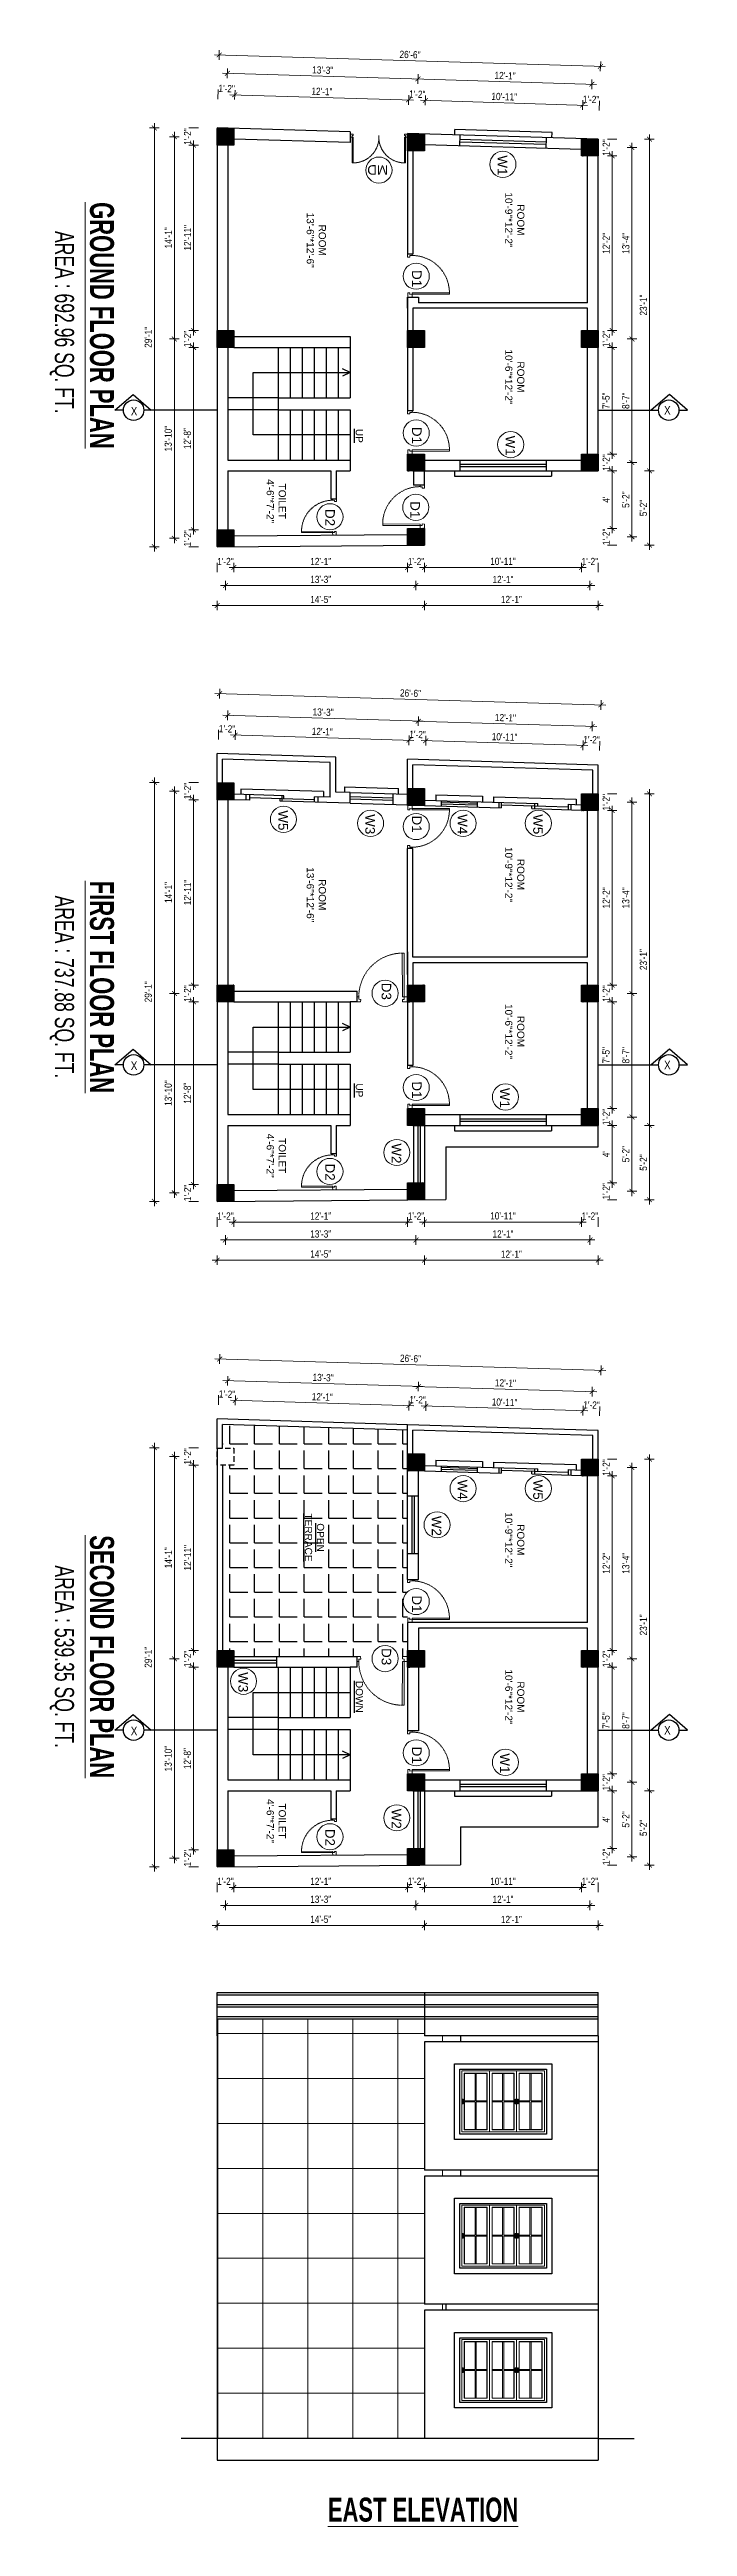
# Model space of a CAD drawing. Header units: inches. Extents: x -9985691 to 3643, y -3270716 to 4788.
# Drawn here: x -4966715 to -4966183, y -3265799 to -3263732 of the extents above; entities that cross this region are included whole.
import ezdxf

# ---------------------------------------------------------------- set-up
doc = ezdxf.new("R2010")
doc.units = ezdxf.units.IN
doc.header["$LTSCALE"] = 2
doc.header["$MEASUREMENT"] = 0
doc.header["$PDMODE"] = 34
doc.linetypes.add('ACAD_ISO02W100', pattern=[15, 12, -3])
doc.linetypes.add('HIDDEN', pattern=[0.375, 0.25, -0.125])
doc.layers.get('0').update_dxf_attribs({"linetype": 'CONTINUOUS'})
doc.layers.get('DEFPOINTS').update_dxf_attribs({"color": 141, "linetype": 'CONTINUOUS'})
doc.layers.add('A-Hatch', color=7, linetype='CONTINUOUS')
for name, color, linetype, lineweight in [('Annotate-Lite.w', 177, 'CONTINUOUS', 9), ('DIM 1-100', 4, 'CONTINUOUS', 13), ('Door-Window.w', 4, 'CONTINUOUS', 15), ('HATCH', 60, 'ACAD_ISO02W100', 13), ('TEXT', 181, 'CONTINUOUS', 25), ('Text-100.w', 254, 'CONTINUOUS', 9), ('window', 4, 'CONTINUOUS', 13)]:
    doc.layers.add(name, color=color, linetype=linetype, lineweight=lineweight)
doc.styles.add('ARAIL', font='ARIALN.TTF')
doc.styles.add('Arial', font='arial.ttf', dxfattribs={"width": 0.8, "height": 12})
doc.styles.add('arial.', font='arial.ttf')
doc.styles.add('gaurav', font='arial.ttf')
doc.styles.get("Standard").update_dxf_attribs({"font": 'ARIALN.TTF'})
doc.dimstyles.new('1 by 96', dxfattribs={"dimtxt": 6, "dimasz": 4, "dimexe": 4, "dimexo": 4, "dimgap": 2, "dimtad": 1, "dimdec": 0, "dimzin": 0, "dimdsep": 46, "dimlunit": 4, "dimtxsty": 'Standard', "dimblk": 'ARCHTICK', "dimcen": 0, "dimdle": 4, "dimadec": 0, "dimazin": 0, "dimtfac": 1, "dimtdec": 0, "dimtix": 1, "dimtofl": 0, "dimtmove": 1, "dimatfit": 3, "dimldrblk": 'ARCHTICK', "dimfxl": 4, "dimfxlon": 1, "dimtolj": 1, "dimtzin": 0, "dimlwd": -1, "dimlwe": -1, "dimarcsym": 0})

msp = doc.modelspace()

# ---------------------------------------------------------------- texts
at = {"layer": 'Annotate-Lite.w', "ltscale": 0.005, "char_height": 8, "style": 'gaurav'}
for s, insert, attachment_point, rotation in [('W1', (-4966333.6, -3263820.7), 1, 270), ('MD', (-4966433, -3263836.9), 1, 179.9618), ('D1', (-4966405, -3263916.4), 1, 270.0382), ('D1', (-4966405, -3264047.2), 1, 270.0382), ('W1', (-4966327, -3264054.5), 1, 270), ('D1', (-4966414.4, -3264109.2), 7, 269.9618), ('D2', (-4966485.4, -3264115.7), 7, 269.8855), ('W5', (-4966516.6, -3264367.1), 1, 270), ('W3', (-4966444, -3264370.3), 1, 270), ('D1', (-4966405, -3264385.7), 3, 269.9618), ('W4', (-4966366.8, -3264370.3), 1, 270), ('W5', (-4966303.9, -3264370.3), 1, 270), ('D3', (-4966430.4, -3264525.2), 3, 270), ('D1', (-4966405, -3264593.2), 1, 270.0382), ('W1', (-4966331.5, -3264598.6), 1, 270), ('W2', (-4966422, -3264644.9), 1, 270), ('D2', (-4966485.4, -3264661.7), 7, 269.8855), ('W4', (-4966366.8, -3264925.4), 1, 270), ('W5', (-4966303.9, -3264925.4), 1, 270), ('W2', (-4966388.5, -3264955.6), 1, 270), ('D1', (-4966405, -3265022), 1, 270.0382), ('D3', (-4966430.4, -3265080.2), 3, 270), ('W3', (-4966549.9, -3265086), 1, 270), ('D1', (-4966405, -3265148.2), 1, 270.0382), ('W1', (-4966331.5, -3265153.7), 1, 270), ('W2', (-4966422, -3265199.9), 1, 270), ('D2', (-4966485.4, -3265216.7), 7, 269.8855)]:
    msp.add_mtext_dynamic_manual_height_columns(s, width=8, gutter_width=100, heights=[0], dxfattribs=dict(at, insert=insert, attachment_point=attachment_point, rotation=rotation))
at = {"layer": 'TEXT', "lineweight": -2, "char_height": 6, "attachment_point": 5, "rotation": 270, "style": 'arial.'}
for s, insert in [('ROOM\\P10\'-9"*12\'-2"', (-4966327.3, -3263874.6)), ('ROOM\\P13\'-6"*12\'-6"', (-4966492.9, -3263891.5)), ('ROOM\\P10\'-6"*12\'-2"', (-4966327.3, -3264005.6)), ('TOILET\\P4\'-6"*7\'-2"', (-4966526.3, -3264109.2)), ('ROOM\\P10\'-9"*12\'-2"', (-4966327.3, -3264420.6)), ('ROOM\\P13\'-6"*12\'-6"', (-4966492.9, -3264437.5)), ('ROOM\\P10\'-6"*12\'-2"', (-4966327.3, -3264551.6)), ('TOILET\\P4\'-6"*7\'-2"', (-4966526.3, -3264655.2)), ('ROOM\\P10\'-9"*12\'-2"', (-4966327.3, -3264975.6)), ('ROOM\\P10\'-6"*12\'-2"', (-4966327.3, -3265106.7)), ('TOILET\\P4\'-6"*7\'-2"', (-4966526.3, -3265210.2))]:
    msp.add_mtext_dynamic_manual_height_columns(s, width=45.731, gutter_width=30, heights=[0], dxfattribs=dict(at, insert=insert))
at = {"layer": 'TEXT', "char_height": 7.2, "style": 'ARAIL'}
for insert, attachment_point in [((-4966642.2, -3264030.5), 3), ((-4966202.7, -3264029.8), 1), ((-4966642.2, -3264576.5), 3), ((-4966202.7, -3264575.9), 1), ((-4966642.2, -3265131.5), 3), ((-4966202.7, -3265130.9), 1)]:
    msp.add_mtext_dynamic_manual_height_columns('X', width=125.465, gutter_width=90, heights=[0], dxfattribs=dict(at, insert=insert, attachment_point=attachment_point))
at = {"layer": 'TEXT', "lineweight": -2, "char_height": 6, "attachment_point": 5, "rotation": 270, "style": 'arial.'}
for s, insert, width in [('{\\LUP}', (-4966457, -3264054.7), 26.674), ('{\\LUP}', (-4966457, -3264600.7), 26.674), ('{\\LOPEN\\PTERRACE}', (-4966494.4, -3264973.7), 127.506), ('{\\LDOWN}', (-4966457, -3265106.6), 26.674)]:
    msp.add_mtext(s, dxfattribs=dict(at, insert=insert, width=width))
at = {"layer": 'Text-100.w', "char_height": 20, "width": 569.102, "attachment_point": 2, "rotation": 270, "style": 'Arial'}
for s, insert in [('\\A1;{\\fArial Narrow|b1|i0|c0|p34;\\L GROUND FLOOR PLAN\\P\\fArial Narrow|b0|i0|c0|p34;\\H0.8x;\\lAREA : 692.96 SQ. FT.\\H1.02306x; }', (-4966661.7, -3263960)), ('\\A1;{\\fArial Narrow|b1|i0|c0|p34;\\LFIRST FLOOR PLAN\\P\\fArial Narrow|b0|i0|c0|p34;\\H0.8x;\\lAREA : 737.88 SQ. FT.\\H1.02306x; }', (-4966661.7, -3264514.4)), ('\\A1;{\\fArial Narrow|b1|i0|c0|p34;\\LSECOND FLOOR PLAN\\P\\fArial Narrow|b0|i0|c0|p34;\\H0.8x;\\lAREA : 539.35 SQ. FT.\\H1.02306x; }', (-4966661.7, -3265073.1))]:
    msp.add_mtext(s, dxfattribs=dict(at, insert=insert))
at = {"layer": 'Text-100.w', "insert": (-4966403.8, -3265774.6), "char_height": 20, "width": 569.102, "attachment_point": 2, "style": 'Arial'}
msp.add_mtext('\\A1;{\\fArial Narrow|b1|i0|c0|p34;\\LEAST ELEVATION}', dxfattribs=at)

# ---------------------------------------------------------------- blocks, each defined once
blk = doc.blocks.new('A$Ce833cbf3')
at = {"layer": 'window'}
for p, q in [((0, 0), (0, 54)), ((71.2, 54), (0, 54)), ((1.5, 1.8), (1.5, 52.7)), ((69.7, 52.7), (1.5, 52.7)), ((3.5, 3.6), (3.5, 50.9)), ((3.5, 50.9), (22.5, 50.9)), ((3.7, 50.6), (3.5, 50.9)), ((3.7, 3.8), (3.7, 50.6)), ((22.3, 50.6), (3.7, 50.6)), ((12.5, 50.6), (12.5, 27.7)), ((13.5, 50.6), (13.5, 27.7)), ((22.3, 50.6), (22.5, 50.9)), ((22.3, 50.6), (22.3, 3.8)), ((22.5, 50.9), (22.5, 3.6)), ((24.5, 52.7), (24.5, 1.8)), ((44.8, 50.9), (26.5, 50.9)), ((26.5, 50.9), (26.5, 3.6)), ((26.7, 50.6), (26.5, 50.9)), ((26.7, 50.6), (26.7, 3.8)), ((26.7, 50.6), (44.5, 50.6)), ((35.1, 50.6), (35.1, 27.7)), ((36.1, 50.6), (36.1, 27.7)), ((44.5, 50.6), (44.8, 50.9)), ((44.5, 3.8), (44.5, 50.6)), ((44.8, 3.6), (44.8, 50.9)), ((46.7, 52.7), (46.7, 1.8)), ((48.7, 3.6), (48.7, 50.9)), ((48.7, 50.9), (67.8, 50.9)), ((48.9, 50.6), (48.7, 50.9)), ((48.9, 3.8), (48.9, 50.6)), ((67.5, 50.6), (48.9, 50.6)), ((57.7, 50.6), (57.7, 27.7)), ((58.7, 50.6), (58.7, 27.7)), ((67.5, 50.6), (67.8, 50.9)), ((67.5, 50.6), (67.5, 3.8)), ((67.8, 50.9), (67.8, 3.6)), ((69.7, 52.7), (69.7, 1.8)), ((71.2, 0), (71.2, 54)), ((2.2, 28.8), (2.2, 28.9)), ((2.2, 28.9), (2.3, 28.9)), ((2.2, 28.8), (2.2, 28.9)), ((2.2, 25.4), (2.2, 28.8)), ((2.2, 28.8), (2.2, 28.8)), ((2.2, 25.4), (2.2, 25.4)), ((2.2, 25.3), (2.2, 25.4)), ((2.2, 25.3), (2.3, 25.3)), ((2.3, 29), (2.4, 29)), ((2.3, 29), (2.3, 28.9)), ((2.3, 28.9), (2.3, 28.9)), ((2.3, 28.9), (2.3, 28.9)), ((2.3, 28.2), (2.3, 28.1)), ((2.4, 28.2), (2.3, 28.2)), ((2.3, 28.1), (2.3, 28.1)), ((2.3, 28.1), (2.3, 28.1)), ((2.3, 28.1), (2.3, 28.1)), ((2.3, 28.1), (2.3, 26.4)), ((2.3, 26.3), (2.3, 26.4)), ((2.4, 26.3), (2.3, 26.3)), ((2.3, 26.3), (2.3, 26.3)), ((2.3, 26.3), (2.3, 26.3)), ((2.3, 26.3), (2.3, 26.3)), ((2.3, 25.3), (2.3, 25.3)), ((2.3, 25.3), (2.3, 25.2)), ((2.4, 25.2), (2.3, 25.2)), ((2.3, 25.2), (2.3, 25.2)), ((2.5, 29), (2.4, 29)), ((2.4, 29), (2.4, 29)), ((2.4, 28.2), (2.4, 28.2)), ((2.4, 28.2), (2.4, 28.2)), ((2.4, 28.2), (2.4, 28.2)), ((2.5, 28.2), (2.4, 28.2)), ((2.4, 26.2), (2.4, 26.3)), ((2.5, 26.2), (2.4, 26.2)), ((2.4, 26.2), (2.4, 26.2)), ((2.4, 26.2), (2.4, 26.2)), ((2.5, 25.2), (2.4, 25.2)), ((2.4, 25.2), (2.4, 25.2)), ((2.5, 29), (2.5, 29)), ((2.5, 29), (2.6, 29)), ((2.5, 29), (2.5, 29)), ((2.5, 28.2), (2.5, 28.2)), ((2.5, 28.2), (2.5, 28.2)), ((2.6, 28.2), (2.5, 28.2)), ((2.6, 26.2), (2.5, 26.2)), ((2.5, 26.2), (2.5, 26.2)), ((2.5, 26.2), (2.5, 26.2)), ((2.5, 25.2), (2.5, 25.2)), ((2.5, 25.2), (2.5, 25.2)), ((2.5, 25.2), (2.6, 25.2)), ((2.6, 29), (2.6, 29)), ((2.6, 29), (2.7, 29)), ((2.6, 28.2), (2.6, 28.2)), ((2.6, 28.2), (2.6, 28.2)), ((2.6, 28.2), (2.6, 28.2)), ((2.6, 28.2), (2.6, 28.2)), ((2.7, 28.1), (2.6, 28.2)), ((2.7, 26.3), (2.6, 26.3)), ((2.6, 26.3), (2.6, 26.3)), ((2.6, 26.3), (2.6, 26.2)), ((2.6, 26.2), (2.6, 26.2)), ((2.6, 26.2), (2.6, 26.2)), ((2.7, 25.2), (2.6, 25.2)), ((2.6, 25.2), (2.6, 25.2)), ((2.7, 29), (2.7, 28.9)), ((2.8, 28.9), (2.7, 28.9)), ((2.7, 28.9), (2.7, 28.9)), ((2.7, 28.9), (2.7, 28.9)), ((2.7, 26.4), (2.7, 28.1)), ((2.7, 28.1), (2.7, 28.1)), ((2.7, 28.1), (2.7, 28.1)), ((2.7, 28.1), (2.7, 28.1)), ((2.7, 26.4), (2.7, 26.3)), ((2.7, 26.3), (2.7, 26.3)), ((2.7, 26.3), (2.7, 26.3)), ((2.8, 25.3), (2.7, 25.3)), ((2.7, 25.3), (2.7, 25.3)), ((2.7, 25.2), (2.7, 25.3)), ((2.7, 25.2), (2.7, 25.2)), ((2.8, 28.8), (2.8, 28.9)), ((2.8, 28.8), (2.8, 25.4)), ((2.8, 28.8), (2.8, 28.8)), ((2.8, 25.4), (2.8, 25.3)), ((2.8, 25.4), (2.8, 25.4)), ((2.8, 25.4), (2.8, 25.3)), ((3.7, 27.7), (12.5, 27.7)), ((3.7, 26.8), (12.5, 26.8)), ((12.5, 26.8), (12.5, 3.8)), ((13.5, 27.7), (22.3, 27.7)), ((13.5, 26.8), (22.3, 26.8)), ((13.5, 26.8), (13.5, 3.8)), ((35.1, 27.7), (26.7, 27.7)), ((35.1, 26.8), (26.7, 26.8)), ((35.1, 26.8), (35.1, 3.8)), ((44.5, 27.7), (36.1, 27.7)), ((36.1, 26.8), (36.1, 3.8)), ((44.5, 26.8), (36.1, 26.8)), ((45.6, 29), (45.5, 28.9)), ((45.5, 28.9), (45.5, 28.9)), ((45.5, 28.9), (45.5, 28.9)), ((45.5, 28.9), (45.5, 28.8)), ((45.5, 28.9), (45.5, 28.9)), ((45.5, 28.8), (45.5, 25.4)), ((45.5, 28.8), (45.5, 28.8)), ((45.5, 28.1), (45.6, 28.1)), ((45.5, 27.8), (45.5, 28.1)), ((45.5, 27.8), (45.6, 27.8)), ((45.5, 26.4), (45.5, 27.8)), ((45.5, 26.4), (45.6, 26.3)), ((45.5, 25.4), (45.5, 25.3)), ((45.5, 25.4), (45.5, 25.4)), ((45.5, 25.4), (45.5, 25.3)), ((45.5, 25.3), (45.5, 25.3)), ((45.5, 25.3), (45.5, 25.2)), ((45.5, 25.3), (45.5, 25.3)), ((45.5, 25.2), (45.6, 25.2)), ((45.7, 29), (45.6, 29)), ((45.6, 29), (45.6, 29)), ((45.6, 29), (45.6, 29)), ((45.6, 28.2), (45.7, 28.2)), ((45.6, 28.2), (45.6, 28.2)), ((45.6, 28.2), (45.6, 28.2)), ((45.6, 28.2), (45.6, 28.2)), ((45.6, 28.1), (45.6, 28.2)), ((45.6, 28.1), (45.6, 28.1)), ((45.6, 28.1), (45.6, 28.1)), ((45.6, 28), (45.7, 28)), ((45.6, 27.9), (45.6, 28)), ((45.6, 27.8), (45.6, 27.9)), ((45.6, 27.9), (45.6, 27.9)), ((45.6, 27.9), (45.6, 27.9)), ((45.6, 27.9), (45.6, 27.9)), ((45.6, 27.9), (45.6, 27.9)), ((45.6, 26.3), (45.6, 26.3)), ((45.6, 26.3), (45.6, 26.3)), ((45.6, 26.3), (45.6, 26.3)), ((45.6, 26.3), (45.6, 26.3)), ((45.6, 26.3), (45.6, 26.2)), ((45.6, 26.2), (45.6, 26.2)), ((45.6, 26.2), (45.7, 26.2)), ((45.6, 25.2), (45.6, 25.2)), ((45.6, 25.2), (45.6, 25.2)), ((45.6, 25.2), (45.7, 25.2)), ((45.8, 29), (45.7, 29)), ((45.7, 29), (45.7, 29)), ((45.7, 28.2), (45.8, 28.2)), ((45.7, 28.2), (45.7, 28.2)), ((45.7, 28.2), (45.7, 28.2)), ((45.7, 28), (45.7, 28)), ((45.7, 28), (45.8, 28)), ((45.7, 28), (45.7, 28)), ((45.7, 26.2), (45.7, 26.2)), ((45.7, 26.2), (45.7, 26.2)), ((45.7, 26.2), (45.8, 26.2)), ((45.7, 25.2), (45.8, 25.2)), ((45.7, 25.2), (45.7, 25.2)), ((45.8, 29), (45.8, 29)), ((45.9, 29), (45.8, 29)), ((45.8, 28.2), (45.9, 28.2)), ((45.8, 28.2), (45.8, 28.2)), ((45.8, 28.2), (45.8, 28.2)), ((45.8, 28.2), (45.8, 28.2)), ((45.8, 28), (45.8, 28)), ((45.8, 28), (45.8, 27.9)), ((45.8, 28), (45.8, 28)), ((45.8, 27.9), (45.9, 27.9)), ((45.8, 26.2), (45.9, 26.3)), ((45.8, 26.2), (45.8, 26.2)), ((45.8, 26.2), (45.8, 26.2)), ((45.8, 26.2), (45.8, 26.2)), ((45.8, 25.2), (45.8, 25.2)), ((45.8, 25.2), (45.9, 25.2)), ((45.9, 29), (45.9, 29)), ((45.9, 28.9), (45.9, 29)), ((45.9, 28.9), (45.9, 28.9)), ((46, 28.9), (45.9, 28.9)), ((45.9, 28.2), (45.9, 28.1)), ((45.9, 28.2), (45.9, 28.2)), ((45.9, 28.1), (45.9, 28.1)), ((45.9, 28.1), (45.9, 28.1)), ((45.9, 28.1), (45.9, 28.1)), ((45.9, 26.4), (45.9, 28.1)), ((45.9, 27.9), (45.9, 27.9)), ((45.9, 27.9), (45.9, 27.9)), ((45.9, 27.9), (45.9, 27.9)), ((45.9, 27.9), (45.9, 27.8)), ((45.9, 27.8), (45.9, 27.8)), ((45.9, 26.3), (45.9, 26.4)), ((45.9, 26.3), (45.9, 26.3)), ((45.9, 26.3), (45.9, 26.3)), ((45.9, 26.3), (45.9, 26.3)), ((45.9, 26.3), (45.9, 26.3)), ((45.9, 25.2), (45.9, 25.3)), ((45.9, 25.3), (46, 25.3)), ((45.9, 25.2), (45.9, 25.2)), ((45.9, 25.2), (45.9, 25.2)), ((46, 28.8), (46, 28.9)), ((46, 28.9), (46, 28.9)), ((46, 28.8), (46, 28.9)), ((46, 25.4), (46, 28.8)), ((46, 28.8), (46, 28.8)), ((46, 25.4), (46, 25.4)), ((46, 25.3), (46, 25.4)), ((46, 25.3), (46, 25.3)), ((47.6, 29), (47.5, 28.9)), ((47.5, 28.8), (47.5, 28.9)), ((47.5, 28.9), (47.5, 28.9)), ((47.5, 28.8), (47.5, 28.9)), ((47.5, 28.9), (47.5, 28.9)), ((47.5, 28.9), (47.5, 28.9)), ((47.5, 25.4), (47.5, 28.8)), ((47.5, 28.8), (47.5, 28.8)), ((47.5, 28.1), (47.5, 28.1)), ((47.5, 28.1), (47.5, 28.1)), ((47.6, 28.1), (47.5, 28.1)), ((47.5, 28.1), (47.5, 26.4)), ((47.5, 26.3), (47.5, 26.4)), ((47.6, 26.3), (47.5, 26.3)), ((47.5, 26.3), (47.5, 26.3)), ((47.5, 25.4), (47.5, 25.4)), ((47.5, 25.3), (47.5, 25.4)), ((47.5, 25.3), (47.5, 25.3)), ((47.5, 25.3), (47.5, 25.3)), ((47.5, 25.3), (47.5, 25.2)), ((47.6, 25.2), (47.5, 25.2)), ((47.7, 29), (47.6, 29)), ((47.6, 29), (47.6, 29)), ((47.6, 29), (47.6, 29)), ((47.6, 28.2), (47.6, 28.1)), ((47.6, 28.2), (47.6, 28.2)), ((47.6, 28.2), (47.6, 28.2)), ((47.6, 28.2), (47.6, 28.2)), ((47.7, 28.2), (47.6, 28.2)), ((47.6, 26.2), (47.6, 26.3)), ((47.6, 26.3), (47.6, 26.3)), ((47.6, 26.3), (47.6, 26.3)), ((47.7, 26.2), (47.6, 26.2)), ((47.6, 26.2), (47.6, 26.2)), ((47.7, 25.2), (47.6, 25.2)), ((47.6, 25.2), (47.6, 25.2)), ((47.6, 25.2), (47.6, 25.2)), ((47.7, 29), (47.7, 29)), ((47.8, 29), (47.7, 29)), ((47.7, 28.2), (47.7, 28.2)), ((47.7, 28.2), (47.7, 28.2)), ((47.8, 28.2), (47.7, 28.2)), ((47.8, 26.2), (47.7, 26.2)), ((47.7, 26.2), (47.7, 26.2)), ((47.7, 26.2), (47.7, 26.2)), ((47.7, 25.2), (47.7, 25.2)), ((47.7, 25.2), (47.8, 25.2)), ((47.8, 29), (47.8, 29)), ((47.8, 29), (47.8, 29)), ((47.8, 29), (47.9, 29)), ((47.8, 28.2), (47.8, 28.2)), ((47.8, 28.2), (47.8, 28.2)), ((47.8, 28.2), (47.8, 28.2)), ((47.9, 28.2), (47.8, 28.2)), ((47.9, 26.3), (47.8, 26.2)), ((47.8, 26.2), (47.8, 26.2)), ((47.8, 26.2), (47.8, 26.2)), ((47.8, 26.2), (47.8, 26.2)), ((47.9, 25.2), (47.8, 25.2)), ((47.8, 25.2), (47.8, 25.2)), ((47.8, 25.2), (47.8, 25.2)), ((47.9, 29), (47.9, 28.9)), ((47.9, 28.9), (47.9, 28.9)), ((48, 28.9), (47.9, 28.9)), ((47.9, 28.2), (47.9, 28.2)), ((47.9, 28.1), (47.9, 28.2)), ((47.9, 26.4), (47.9, 28.1)), ((47.9, 28.1), (47.9, 28.1)), ((47.9, 28.1), (47.9, 28.1)), ((47.9, 28.1), (47.9, 28.1)), ((47.9, 26.4), (47.9, 26.3)), ((47.9, 26.3), (47.9, 26.3)), ((47.9, 26.3), (47.9, 26.3)), ((47.9, 26.3), (47.9, 26.3)), ((47.9, 26.3), (47.9, 26.3)), ((47.9, 25.3), (48, 25.3)), ((47.9, 25.2), (47.9, 25.3)), ((47.9, 25.2), (47.9, 25.2)), ((48, 28.9), (48, 28.9)), ((48, 28.8), (48, 28.9)), ((48, 28.8), (48, 25.4)), ((48, 28.8), (48, 28.8)), ((48, 25.4), (48, 25.3)), ((48, 25.4), (48, 25.4)), ((48, 25.4), (48, 25.3)), ((48, 25.3), (48, 25.3)), ((48.9, 27.7), (57.7, 27.7)), ((48.9, 26.8), (57.7, 26.8)), ((57.7, 26.8), (57.7, 3.8)), ((58.7, 27.7), (67.5, 27.7)), ((58.7, 26.8), (67.5, 26.8)), ((58.7, 26.8), (58.7, 3.8)), ((71.2, 0), (0, 0)), ((1.5, 1.8), (24.5, 1.8)), ((3.5, 3.6), (3.7, 3.8)), ((22.5, 3.6), (3.5, 3.6)), ((22.3, 3.8), (3.7, 3.8)), ((22.3, 3.8), (22.5, 3.6)), ((46.7, 1.8), (24.5, 1.8)), ((26.7, 3.8), (26.5, 3.6)), ((26.5, 3.6), (44.8, 3.6)), ((26.7, 3.8), (44.5, 3.8)), ((44.8, 3.6), (44.5, 3.8)), ((46.7, 1.8), (69.7, 1.8)), ((48.7, 3.6), (48.9, 3.8)), ((67.8, 3.6), (48.7, 3.6)), ((67.5, 3.8), (48.9, 3.8)), ((67.5, 3.8), (67.8, 3.6))]:
    blk.add_line(p, q, dxfattribs=at)
blk = doc.blocks.new('3-0')
at = {"ltscale": 3}
for p, q in [((11063, 10097.7), (11066, 10099.9)), ((11063, 10097.7), (11064.5, 10095.7)), ((11065.3, 10097.8), (11066.7, 10098.9)), ((11066, 10096.8), (11065.3, 10097.8)), ((11066, 10099.9), (11066.7, 10098.9)), ((11066, 10096.8), (11064.5, 10095.7)), ((11085.5, 10074.1), (11110.3, 10093)), ((11086.2, 10073.2), (11111, 10092)), ((11111, 10092), (11110.3, 10093)), ((11084, 10073), (11082.6, 10071.9)), ((11082.6, 10071.9), (11084.8, 10069)), ((11084, 10073), (11084.8, 10072)), ((11084.8, 10072), (11086.2, 10073.2)), ((11084.8, 10069), (11087.7, 10071.2)), ((11086.2, 10073.2), (11085.5, 10074.1)), ((11087.7, 10071.2), (11086.2, 10073.2))]:
    blk.add_line(p, q, dxfattribs=at)
at = {"layer": 'Door-Window.w', "color": 9, "linetype": 'HIDDEN', "lineweight": 18}
blk.add_arc((11085.5, 10074.1), 31.2, 37.1906, 127.1465, dxfattribs=at)
blk = doc.blocks.new('*D1107')
at = {"layer": 'DEFPOINTS', "color": 0, "ltscale": 0.5, "transparency": 16777216}
for p in [(-4966257.6, -3264908.3), (-4966257.6, -3264922.3), (-4966246, -3264922.3)]:
    blk.add_point(p, dxfattribs=at)
at = {"layer": 'DIM 1-100', "color": 0, "ltscale": 0.5, "transparency": 16777216}
for p, q in [((-4966250, -3264908.3), (-4966242, -3264908.3)), ((-4966250, -3264922.3), (-4966242, -3264922.3))]:
    blk.add_line(p, q, dxfattribs=at)
at = {"layer": 'DIM 1-100', "color": 0, "ltscale": 0.5, "transparency": 16777216, "insert": (-4966251, -3264915.3), "char_height": 6, "attachment_point": 5, "rotation": 90}
blk.add_mtext('\\A1;1\'-2"', dxfattribs=at)
blk = doc.blocks.new('_ArchTick')
at = {"color": 0, "linetype": 'ByBlock', "const_width": 0.15}
blk.add_lwpolyline([(-0.5, -0.5), (0.5, 0.5)], dxfattribs=at)
blk = doc.blocks.new('*D1108')
at = {"layer": 'DEFPOINTS', "color": 0, "ltscale": 0.5, "transparency": 16777216}
for p in [(-4966257.6, -3264922.3), (-4966257.6, -3265067.9), (-4966246, -3265067.9)]:
    blk.add_point(p, dxfattribs=at)
at = {"layer": 'DIM 1-100', "color": 0, "ltscale": 0.5, "transparency": 16777216}
for p, q in [((-4966250, -3264922.3), (-4966242, -3264922.3)), ((-4966246, -3264918.3), (-4966246, -3265071.9)), ((-4966250, -3265067.9), (-4966242, -3265067.9))]:
    blk.add_line(p, q, dxfattribs=at)
at = {"layer": 'DIM 1-100', "color": 0, "ltscale": 0.5, "transparency": 16777216, "xscale": 4, "yscale": 4, "zscale": 4}
for p, rotation in [((-4966246, -3264922.3), 90), ((-4966246, -3265067.9), 270)]:
    blk.add_blockref('_ArchTick', p, dxfattribs=dict(at, rotation=rotation))
at = {"layer": 'DIM 1-100', "color": 0, "ltscale": 0.5, "transparency": 16777216, "insert": (-4966251, -3264995.1), "char_height": 6, "attachment_point": 5, "rotation": 90}
blk.add_mtext('\\A1;12\'-2"', dxfattribs=at)
blk = doc.blocks.new('*D1109')
at = {"layer": 'DEFPOINTS', "color": 0, "ltscale": 0.5, "transparency": 16777216}
for p in [(-4966257.6, -3265067.9), (-4966257.6, -3265081.9), (-4966246, -3265081.9)]:
    blk.add_point(p, dxfattribs=at)
at = {"layer": 'DIM 1-100', "color": 0, "ltscale": 0.5, "transparency": 16777216}
for p, q in [((-4966250, -3265067.9), (-4966242, -3265067.9)), ((-4966250, -3265081.9), (-4966242, -3265081.9))]:
    blk.add_line(p, q, dxfattribs=at)
at = {"layer": 'DIM 1-100', "color": 0, "ltscale": 0.5, "transparency": 16777216, "insert": (-4966251, -3265074.9), "char_height": 6, "attachment_point": 5, "rotation": 90}
blk.add_mtext('\\A1;1\'-2"', dxfattribs=at)
blk = doc.blocks.new('*D1110')
at = {"layer": 'DEFPOINTS', "color": 0, "ltscale": 0.5, "transparency": 16777216}
for p in [(-4966257.6, -3265081.9), (-4966257.6, -3265170.9), (-4966246, -3265170.9)]:
    blk.add_point(p, dxfattribs=at)
at = {"layer": 'DIM 1-100', "color": 0, "ltscale": 0.5, "transparency": 16777216}
for p, q in [((-4966250, -3265081.9), (-4966242, -3265081.9)), ((-4966246, -3265077.9), (-4966246, -3265174.9)), ((-4966250, -3265170.9), (-4966242, -3265170.9))]:
    blk.add_line(p, q, dxfattribs=at)
at = {"layer": 'DIM 1-100', "color": 0, "ltscale": 0.5, "transparency": 16777216, "xscale": 4, "yscale": 4, "zscale": 4}
for p, rotation in [((-4966246, -3265081.9), 90), ((-4966246, -3265170.9), 270)]:
    blk.add_blockref('_ArchTick', p, dxfattribs=dict(at, rotation=rotation))
at = {"layer": 'DIM 1-100', "color": 0, "ltscale": 0.5, "transparency": 16777216, "insert": (-4966251.1, -3265126.4), "char_height": 6, "attachment_point": 5, "rotation": 90}
blk.add_mtext('\\A1;7\'-5"', dxfattribs=at)
blk = doc.blocks.new('*D1111')
at = {"layer": 'DEFPOINTS', "color": 0, "ltscale": 0.5, "transparency": 16777216}
for p in [(-4966257.6, -3265170.9), (-4966257.6, -3265184.9), (-4966246, -3265184.9)]:
    blk.add_point(p, dxfattribs=at)
at = {"layer": 'DIM 1-100', "color": 0, "ltscale": 0.5, "transparency": 16777216}
for p, q in [((-4966250, -3265170.9), (-4966242, -3265170.9)), ((-4966250, -3265184.9), (-4966242, -3265184.9))]:
    blk.add_line(p, q, dxfattribs=at)
at = {"layer": 'DIM 1-100', "color": 0, "ltscale": 0.5, "transparency": 16777216, "insert": (-4966251, -3265177.9), "char_height": 6, "attachment_point": 5, "rotation": 90}
blk.add_mtext('\\A1;1\'-2"', dxfattribs=at)
blk = doc.blocks.new('*D1112')
at = {"layer": 'DEFPOINTS', "color": 0, "ltscale": 0.5, "transparency": 16777216}
for p in [(-4966257.6, -3265184.9), (-4966402.7, -3265233), (-4966246, -3265233)]:
    blk.add_point(p, dxfattribs=at)
at = {"layer": 'DIM 1-100', "color": 0, "ltscale": 0.5, "transparency": 16777216}
for p, q in [((-4966250, -3265184.9), (-4966242, -3265184.9)), ((-4966246, -3265180.9), (-4966246, -3265237)), ((-4966250, -3265233), (-4966242, -3265233))]:
    blk.add_line(p, q, dxfattribs=at)
at = {"layer": 'DIM 1-100', "color": 0, "ltscale": 0.5, "transparency": 16777216, "xscale": 4, "yscale": 4, "zscale": 4}
for p, rotation in [((-4966246, -3265184.9), 90), ((-4966246, -3265233), 270)]:
    blk.add_blockref('_ArchTick', p, dxfattribs=dict(at, rotation=rotation))
at = {"layer": 'DIM 1-100', "color": 0, "ltscale": 0.5, "transparency": 16777216, "insert": (-4966251, -3265208.9), "char_height": 6, "attachment_point": 5, "rotation": 90}
blk.add_mtext("\\A1;4'", dxfattribs=at)
blk = doc.blocks.new('*D1113')
at = {"layer": 'DEFPOINTS', "color": 0, "ltscale": 0.5, "transparency": 16777216}
for p in [(-4966402.7, -3265233), (-4966402.7, -3265247), (-4966246, -3265247)]:
    blk.add_point(p, dxfattribs=at)
at = {"layer": 'DIM 1-100', "color": 0, "ltscale": 0.5, "transparency": 16777216}
for p, q in [((-4966250, -3265233), (-4966242, -3265233)), ((-4966250, -3265247), (-4966242, -3265247))]:
    blk.add_line(p, q, dxfattribs=at)
at = {"layer": 'DIM 1-100', "color": 0, "ltscale": 0.5, "transparency": 16777216, "insert": (-4966251, -3265240), "char_height": 6, "attachment_point": 5, "rotation": 90}
blk.add_mtext('\\A1;1\'-2"', dxfattribs=at)
blk = doc.blocks.new('*D1114')
at = {"layer": 'DEFPOINTS', "color": 0, "ltscale": 0.5, "transparency": 16777216}
for p in [(-4966264.6, -3264915.3), (-4966264.6, -3265074.9), (-4966229.5, -3265074.9)]:
    blk.add_point(p, dxfattribs=at)
at = {"layer": 'DIM 1-100', "color": 0, "ltscale": 0.5, "transparency": 16777216}
for p, q in [((-4966233.5, -3264915.3), (-4966225.5, -3264915.3)), ((-4966229.5, -3264911.3), (-4966229.5, -3265078.9)), ((-4966233.5, -3265074.9), (-4966225.5, -3265074.9))]:
    blk.add_line(p, q, dxfattribs=at)
at = {"layer": 'DIM 1-100', "color": 0, "ltscale": 0.5, "transparency": 16777216, "xscale": 4, "yscale": 4, "zscale": 4}
for p, rotation in [((-4966229.5, -3264915.3), 90), ((-4966229.5, -3265074.9), 270)]:
    blk.add_blockref('_ArchTick', p, dxfattribs=dict(at, rotation=rotation))
at = {"layer": 'DIM 1-100', "color": 0, "ltscale": 0.5, "transparency": 16777216, "insert": (-4966234.6, -3264995.1), "char_height": 6, "attachment_point": 5, "rotation": 90}
blk.add_mtext('\\A1;13\'-4"', dxfattribs=at)
blk = doc.blocks.new('*D1115')
at = {"layer": 'DEFPOINTS', "color": 0, "ltscale": 0.5, "transparency": 16777216}
for p in [(-4966264.6, -3265074.9), (-4966264.6, -3265177.9), (-4966229.5, -3265177.9)]:
    blk.add_point(p, dxfattribs=at)
at = {"layer": 'DIM 1-100', "color": 0, "ltscale": 0.5, "transparency": 16777216}
for p, q in [((-4966233.5, -3265074.9), (-4966225.5, -3265074.9)), ((-4966229.5, -3265070.9), (-4966229.5, -3265181.9)), ((-4966233.5, -3265177.9), (-4966225.5, -3265177.9))]:
    blk.add_line(p, q, dxfattribs=at)
at = {"layer": 'DIM 1-100', "color": 0, "ltscale": 0.5, "transparency": 16777216, "xscale": 4, "yscale": 4, "zscale": 4}
for p, rotation in [((-4966229.5, -3265074.9), 90), ((-4966229.5, -3265177.9), 270)]:
    blk.add_blockref('_ArchTick', p, dxfattribs=dict(at, rotation=rotation))
at = {"layer": 'DIM 1-100', "color": 0, "ltscale": 0.5, "transparency": 16777216, "insert": (-4966234.6, -3265126.4), "char_height": 6, "attachment_point": 5, "rotation": 90}
blk.add_mtext('\\A1;8\'-7"', dxfattribs=at)
blk = doc.blocks.new('*D1116')
at = {"layer": 'DEFPOINTS', "color": 0, "ltscale": 0.5, "transparency": 16777216}
for p in [(-4966264.6, -3265177.9), (-4966409.7, -3265240), (-4966229.5, -3265240)]:
    blk.add_point(p, dxfattribs=at)
at = {"layer": 'DIM 1-100', "color": 0, "ltscale": 0.5, "transparency": 16777216}
for p, q in [((-4966233.5, -3265177.9), (-4966225.5, -3265177.9)), ((-4966229.5, -3265173.9), (-4966229.5, -3265244)), ((-4966233.5, -3265240), (-4966225.5, -3265240))]:
    blk.add_line(p, q, dxfattribs=at)
at = {"layer": 'DIM 1-100', "color": 0, "ltscale": 0.5, "transparency": 16777216, "xscale": 4, "yscale": 4, "zscale": 4}
for p, rotation in [((-4966229.5, -3265177.9), 90), ((-4966229.5, -3265240), 270)]:
    blk.add_blockref('_ArchTick', p, dxfattribs=dict(at, rotation=rotation))
at = {"layer": 'DIM 1-100', "color": 0, "ltscale": 0.5, "transparency": 16777216, "insert": (-4966234.6, -3265208.9), "char_height": 6, "attachment_point": 5, "rotation": 90}
blk.add_mtext('\\A1;5\'-2"', dxfattribs=at)
blk = doc.blocks.new('*D1117')
at = {"layer": 'DEFPOINTS', "color": 0, "ltscale": 0.5, "transparency": 16777216}
for p in [(-4966257.6, -3264908.3), (-4966214.9, -3264908.3), (-4966257.6, -3265184.9)]:
    blk.add_point(p, dxfattribs=at)
at = {"layer": 'DIM 1-100', "color": 0, "ltscale": 0.5, "transparency": 16777216}
for p, q in [((-4966218.9, -3264908.3), (-4966210.9, -3264908.3)), ((-4966214.9, -3265188.9), (-4966214.9, -3264904.3)), ((-4966218.9, -3265184.9), (-4966210.9, -3265184.9))]:
    blk.add_line(p, q, dxfattribs=at)
at = {"layer": 'DIM 1-100', "color": 0, "ltscale": 0.5, "transparency": 16777216, "xscale": 4, "yscale": 4, "zscale": 4}
for p, rotation in [((-4966214.9, -3264908.3), 90), ((-4966214.9, -3265184.9), 270)]:
    blk.add_blockref('_ArchTick', p, dxfattribs=dict(at, rotation=rotation))
at = {"layer": 'DIM 1-100', "color": 0, "ltscale": 0.5, "transparency": 16777216, "insert": (-4966219.9, -3265046.6), "char_height": 6, "attachment_point": 5, "rotation": 90}
blk.add_mtext('\\A1;23\'-1"', dxfattribs=at)
blk = doc.blocks.new('*D1118')
at = {"layer": 'DEFPOINTS', "color": 0, "ltscale": 0.5, "transparency": 16777216}
for p in [(-4966257.6, -3265184.9), (-4966402.7, -3265247), (-4966214.9, -3265247)]:
    blk.add_point(p, dxfattribs=at)
at = {"layer": 'DIM 1-100', "color": 0, "ltscale": 0.5, "transparency": 16777216}
for p, q in [((-4966218.9, -3265184.9), (-4966210.9, -3265184.9)), ((-4966214.9, -3265180.9), (-4966214.9, -3265251)), ((-4966218.9, -3265247), (-4966210.9, -3265247))]:
    blk.add_line(p, q, dxfattribs=at)
at = {"layer": 'DIM 1-100', "color": 0, "ltscale": 0.5, "transparency": 16777216, "xscale": 4, "yscale": 4, "zscale": 4}
for p, rotation in [((-4966214.9, -3265184.9), 90), ((-4966214.9, -3265247), 270)]:
    blk.add_blockref('_ArchTick', p, dxfattribs=dict(at, rotation=rotation))
at = {"layer": 'DIM 1-100', "color": 0, "ltscale": 0.5, "transparency": 16777216, "insert": (-4966219.9, -3265215.9), "char_height": 6, "attachment_point": 5, "rotation": 90}
blk.add_mtext('\\A1;5\'-2"', dxfattribs=at)
blk = doc.blocks.new('*D1119')
at = {"layer": 'DEFPOINTS', "color": 0, "ltscale": 0.5, "transparency": 16777216}
for p in [(-4966401.5, -3264864), (-4966416.7, -3264903.6), (-4966402.7, -3264904)]:
    blk.add_point(p, dxfattribs=at)
at = {"layer": 'DIM 1-100', "color": 0, "ltscale": 0.5, "transparency": 16777216}
for p, q in [((-4966415.6, -3264867.6), (-4966415.4, -3264859.6)), ((-4966401.6, -3264868), (-4966401.4, -3264860))]:
    blk.add_line(p, q, dxfattribs=at)
at = {"layer": 'DIM 1-100', "color": 0, "ltscale": 0.5, "transparency": 16777216, "insert": (-4966408.4, -3264858.8), "char_height": 6, "attachment_point": 5, "rotation": 358.2969}
blk.add_mtext('\\A1;1\'-2"', dxfattribs=at)
blk = doc.blocks.new('*D1120')
at = {"layer": 'DEFPOINTS', "color": 0, "ltscale": 0.5, "transparency": 16777216}
for p in [(-4966560.5, -3264859.3), (-4966561.7, -3264899.2), (-4966416.7, -3264903.6)]:
    blk.add_point(p, dxfattribs=at)
at = {"layer": 'DIM 1-100', "color": 0, "ltscale": 0.5, "transparency": 16777216}
for p, q in [((-4966560.6, -3264863.3), (-4966560.4, -3264855.3)), ((-4966411.5, -3264863.7), (-4966564.5, -3264859.2)), ((-4966415.6, -3264867.6), (-4966415.4, -3264859.6))]:
    blk.add_line(p, q, dxfattribs=at)
at = {"layer": 'DIM 1-100', "color": 0, "ltscale": 0.5, "transparency": 16777216, "xscale": 4, "yscale": 4, "zscale": 4}
for p, rotation in [((-4966560.5, -3264859.3), 178.2968649486778), ((-4966415.5, -3264863.6), 358.2968649486778)]:
    blk.add_blockref('_ArchTick', p, dxfattribs=dict(at, rotation=rotation))
at = {"layer": 'DIM 1-100', "color": 0, "ltscale": 0.5, "transparency": 16777216, "insert": (-4966487.9, -3264856.4), "char_height": 6, "attachment_point": 5, "rotation": 358.2969}
blk.add_mtext('\\A1;12\'-1"', dxfattribs=at)
blk = doc.blocks.new('*D1121')
at = {"layer": 'DEFPOINTS', "color": 0, "ltscale": 0.5, "transparency": 16777216}
for p in [(-4966574.5, -3264858.9), (-4966575.7, -3264898.8), (-4966561.7, -3264899.2)]:
    blk.add_point(p, dxfattribs=at)
at = {"layer": 'DIM 1-100', "color": 0, "ltscale": 0.5, "transparency": 16777216}
for p, q in [((-4966574.6, -3264862.9), (-4966574.4, -3264854.9)), ((-4966560.6, -3264863.3), (-4966560.4, -3264855.3))]:
    blk.add_line(p, q, dxfattribs=at)
at = {"layer": 'DIM 1-100', "color": 0, "ltscale": 0.5, "transparency": 16777216, "insert": (-4966567.4, -3264854.1), "char_height": 6, "attachment_point": 5, "rotation": 358.2969}
blk.add_mtext('\\A1;1\'-2"', dxfattribs=at)
blk = doc.blocks.new('*D1122')
at = {"layer": 'DEFPOINTS', "color": 0, "ltscale": 0.5, "transparency": 16777216}
for p in [(-4966270.4, -3264867.9), (-4966402.7, -3264904), (-4966271.6, -3264908.3)]:
    blk.add_point(p, dxfattribs=at)
at = {"layer": 'DIM 1-100', "color": 0, "ltscale": 0.5, "transparency": 16777216}
for p, q in [((-4966405.5, -3264863.9), (-4966266.4, -3264868)), ((-4966401.6, -3264868), (-4966401.4, -3264860)), ((-4966270.5, -3264871.9), (-4966270.2, -3264863.9))]:
    blk.add_line(p, q, dxfattribs=at)
at = {"layer": 'DIM 1-100', "color": 0, "ltscale": 0.5, "transparency": 16777216, "xscale": 4, "yscale": 4, "zscale": 4}
for p, rotation in [((-4966401.5, -3264864), 178.2968649486778), ((-4966270.4, -3264867.9), 358.2968649486778)]:
    blk.add_blockref('_ArchTick', p, dxfattribs=dict(at, rotation=rotation))
at = {"layer": 'DIM 1-100', "color": 0, "ltscale": 0.5, "transparency": 16777216, "insert": (-4966335.8, -3264860.9), "char_height": 6, "attachment_point": 5, "rotation": 358.2969}
blk.add_mtext('\\A1;10\'-11"', dxfattribs=at)
blk = doc.blocks.new('*D1123')
at = {"layer": 'DEFPOINTS', "color": 0, "ltscale": 0.5, "transparency": 16777216}
for p in [(-4966256.4, -3264868.3), (-4966271.6, -3264908.3), (-4966257.6, -3264908.3)]:
    blk.add_point(p, dxfattribs=at)
at = {"layer": 'DIM 1-100', "color": 0, "ltscale": 0.5, "transparency": 16777216}
for p, q in [((-4966270.5, -3264871.9), (-4966270.2, -3264863.9)), ((-4966256.5, -3264872.3), (-4966256.3, -3264864.3))]:
    blk.add_line(p, q, dxfattribs=at)
at = {"layer": 'DIM 1-100', "color": 0, "ltscale": 0.5, "transparency": 16777216, "insert": (-4966263.2, -3264863.1), "char_height": 6, "attachment_point": 5, "rotation": 358.2969}
blk.add_mtext('\\A1;1\'-2"', dxfattribs=at)
blk = doc.blocks.new('*D1124')
at = {"layer": 'DEFPOINTS', "color": 0, "ltscale": 0.5, "transparency": 16777216}
for p in [(-4966407.8, -3264847.7), (-4966568.7, -3264906.2), (-4966409.7, -3264911)]:
    blk.add_point(p, dxfattribs=at)
at = {"layer": 'DIM 1-100', "color": 0, "ltscale": 0.5, "transparency": 16777216}
for p, q in [((-4966570.8, -3264842.8), (-4966403.8, -3264847.8)), ((-4966566.9, -3264847), (-4966566.7, -3264839)), ((-4966407.9, -3264851.7), (-4966407.7, -3264843.7))]:
    blk.add_line(p, q, dxfattribs=at)
at = {"layer": 'DIM 1-100', "color": 0, "ltscale": 0.5, "transparency": 16777216, "xscale": 4, "yscale": 4, "zscale": 4}
for p, rotation in [((-4966566.8, -3264843), 178.2968649667786), ((-4966407.8, -3264847.7), 358.2968649667786)]:
    blk.add_blockref('_ArchTick', p, dxfattribs=dict(at, rotation=rotation))
at = {"layer": 'DIM 1-100', "color": 0, "ltscale": 0.5, "transparency": 16777216, "insert": (-4966487.2, -3264840.3), "char_height": 6, "attachment_point": 5, "rotation": 358.2969}
blk.add_mtext('\\A1;13\'-3"', dxfattribs=at)
blk = doc.blocks.new('*D1125')
at = {"layer": 'DEFPOINTS', "color": 0, "ltscale": 0.5, "transparency": 16777216}
for p in [(-4966262.7, -3264852), (-4966409.7, -3264911), (-4966264.6, -3264915.3)]:
    blk.add_point(p, dxfattribs=at)
at = {"layer": 'DIM 1-100', "color": 0, "ltscale": 0.5, "transparency": 16777216}
for p, q in [((-4966411.8, -3264847.6), (-4966258.7, -3264852.1)), ((-4966407.9, -3264851.7), (-4966407.7, -3264843.7)), ((-4966262.8, -3264856), (-4966262.6, -3264848))]:
    blk.add_line(p, q, dxfattribs=at)
at = {"layer": 'DIM 1-100', "color": 0, "ltscale": 0.5, "transparency": 16777216, "xscale": 4, "yscale": 4, "zscale": 4}
for p, rotation in [((-4966407.8, -3264847.7), 178.2968649486778), ((-4966262.7, -3264852), 358.2968649486778)]:
    blk.add_blockref('_ArchTick', p, dxfattribs=dict(at, rotation=rotation))
at = {"layer": 'DIM 1-100', "color": 0, "ltscale": 0.5, "transparency": 16777216, "insert": (-4966335.1, -3264844.8), "char_height": 6, "attachment_point": 5, "rotation": 358.2969}
blk.add_mtext('\\A1;12\'-1"', dxfattribs=at)
blk = doc.blocks.new('*D1126')
at = {"layer": 'DEFPOINTS', "color": 0, "ltscale": 0.5, "transparency": 16777216}
for p in [(-4966573.5, -3264824.8), (-4966575.7, -3264898.8), (-4966257.6, -3264908.3)]:
    blk.add_point(p, dxfattribs=at)
at = {"layer": 'DIM 1-100', "color": 0, "ltscale": 0.5, "transparency": 16777216}
for p, q in [((-4966251.4, -3264834.3), (-4966577.5, -3264824.6)), ((-4966573.6, -3264828.8), (-4966573.4, -3264820.8)), ((-4966255.5, -3264838.2), (-4966255.2, -3264830.2))]:
    blk.add_line(p, q, dxfattribs=at)
at = {"layer": 'DIM 1-100', "color": 0, "ltscale": 0.5, "transparency": 16777216, "xscale": 4, "yscale": 4, "zscale": 4}
for p, rotation in [((-4966573.5, -3264824.8), 178.2968649667986), ((-4966255.4, -3264834.2), 358.2968649667986)]:
    blk.add_blockref('_ArchTick', p, dxfattribs=dict(at, rotation=rotation))
at = {"layer": 'DIM 1-100', "color": 0, "ltscale": 0.5, "transparency": 16777216, "insert": (-4966414.3, -3264824.4), "char_height": 6, "attachment_point": 5, "rotation": 358.2969}
blk.add_mtext('\\A1;26\'-6"', dxfattribs=at)
blk = doc.blocks.new('*D1127')
at = {"layer": 'DEFPOINTS', "color": 0, "ltscale": 0.5, "transparency": 16777216}
for p in [(-4966595.3, -3264913.2), (-4966575.7, -3264898.8), (-4966575.7, -3264913.2)]:
    blk.add_point(p, dxfattribs=at)
at = {"layer": 'DIM 1-100', "color": 0, "ltscale": 0.5, "transparency": 16777216}
for p, q in [((-4966591.3, -3264898.8), (-4966599.3, -3264898.8)), ((-4966591.3, -3264913.2), (-4966599.3, -3264913.2))]:
    blk.add_line(p, q, dxfattribs=at)
at = {"layer": 'DIM 1-100', "color": 0, "ltscale": 0.5, "transparency": 16777216, "insert": (-4966600.3, -3264906), "char_height": 6, "attachment_point": 5, "rotation": 90}
blk.add_mtext('\\A1;1\'-2"', dxfattribs=at)
blk = doc.blocks.new('*D1128')
at = {"layer": 'DEFPOINTS', "color": 0, "ltscale": 0.5, "transparency": 16777216}
for p in [(-4966575.7, -3264913.2), (-4966595.3, -3265067.9), (-4966575.7, -3265067.9)]:
    blk.add_point(p, dxfattribs=at)
at = {"layer": 'DIM 1-100', "color": 0, "ltscale": 0.5, "transparency": 16777216}
for p, q in [((-4966591.3, -3264913.2), (-4966599.3, -3264913.2)), ((-4966595.3, -3264909.2), (-4966595.3, -3265071.9)), ((-4966591.3, -3265067.9), (-4966599.3, -3265067.9))]:
    blk.add_line(p, q, dxfattribs=at)
at = {"layer": 'DIM 1-100', "color": 0, "ltscale": 0.5, "transparency": 16777216, "xscale": 4, "yscale": 4, "zscale": 4}
for p, rotation in [((-4966595.3, -3264913.2), 90), ((-4966595.3, -3265067.9), 270)]:
    blk.add_blockref('_ArchTick', p, dxfattribs=dict(at, rotation=rotation))
at = {"layer": 'DIM 1-100', "color": 0, "ltscale": 0.5, "transparency": 16777216, "insert": (-4966600.3, -3264990.6), "char_height": 6, "attachment_point": 5, "rotation": 90}
blk.add_mtext('\\A1;12\'-11"', dxfattribs=at)
blk = doc.blocks.new('*D1129')
at = {"layer": 'DEFPOINTS', "color": 0, "ltscale": 0.5, "transparency": 16777216}
for p in [(-4966595.3, -3265081.9), (-4966575.7, -3265067.9), (-4966575.7, -3265081.9)]:
    blk.add_point(p, dxfattribs=at)
at = {"layer": 'DIM 1-100', "color": 0, "ltscale": 0.5, "transparency": 16777216}
for p, q in [((-4966591.3, -3265067.9), (-4966599.3, -3265067.9)), ((-4966591.3, -3265081.9), (-4966599.3, -3265081.9))]:
    blk.add_line(p, q, dxfattribs=at)
at = {"layer": 'DIM 1-100', "color": 0, "ltscale": 0.5, "transparency": 16777216, "insert": (-4966600.3, -3265074.9), "char_height": 6, "attachment_point": 5, "rotation": 90}
blk.add_mtext('\\A1;1\'-2"', dxfattribs=at)
blk = doc.blocks.new('*D1130')
at = {"layer": 'DEFPOINTS', "color": 0, "ltscale": 0.5, "transparency": 16777216}
for p in [(-4966575.7, -3265081.9), (-4966595.3, -3265234.2), (-4966575.7, -3265234.2)]:
    blk.add_point(p, dxfattribs=at)
at = {"layer": 'DIM 1-100', "color": 0, "ltscale": 0.5, "transparency": 16777216}
for p, q in [((-4966591.3, -3265081.9), (-4966599.3, -3265081.9)), ((-4966595.3, -3265077.9), (-4966595.3, -3265238.2)), ((-4966591.3, -3265234.2), (-4966599.3, -3265234.2))]:
    blk.add_line(p, q, dxfattribs=at)
at = {"layer": 'DIM 1-100', "color": 0, "ltscale": 0.5, "transparency": 16777216, "xscale": 4, "yscale": 4, "zscale": 4}
for p, rotation in [((-4966595.3, -3265081.9), 90), ((-4966595.3, -3265234.2), 270)]:
    blk.add_blockref('_ArchTick', p, dxfattribs=dict(at, rotation=rotation))
at = {"layer": 'DIM 1-100', "color": 0, "ltscale": 0.5, "transparency": 16777216, "insert": (-4966600.4, -3265158.1), "char_height": 6, "attachment_point": 5, "rotation": 90}
blk.add_mtext('\\A1;12\'-8"', dxfattribs=at)
blk = doc.blocks.new('*D1131')
at = {"layer": 'DEFPOINTS', "color": 0, "ltscale": 0.5, "transparency": 16777216}
for p in [(-4966575.7, -3265234.2), (-4966595.3, -3265248.3), (-4966575.7, -3265248.3)]:
    blk.add_point(p, dxfattribs=at)
at = {"layer": 'DIM 1-100', "color": 0, "ltscale": 0.5, "transparency": 16777216}
for p, q in [((-4966591.3, -3265234.2), (-4966599.3, -3265234.2)), ((-4966591.3, -3265248.3), (-4966599.3, -3265248.3))]:
    blk.add_line(p, q, dxfattribs=at)
at = {"layer": 'DIM 1-100', "color": 0, "ltscale": 0.5, "transparency": 16777216, "insert": (-4966600.3, -3265241.2), "char_height": 6, "attachment_point": 5, "rotation": 90}
blk.add_mtext('\\A1;1\'-2"', dxfattribs=at)
blk = doc.blocks.new('*D1132')
at = {"layer": 'DEFPOINTS', "color": 0, "ltscale": 0.5, "transparency": 16777216}
for p in [(-4966568.7, -3264906.2), (-4966611.3, -3265074.9), (-4966568.7, -3265074.9)]:
    blk.add_point(p, dxfattribs=at)
at = {"layer": 'DIM 1-100', "color": 0, "ltscale": 0.5, "transparency": 16777216}
for p, q in [((-4966607.3, -3264906.2), (-4966615.3, -3264906.2)), ((-4966611.3, -3264902.2), (-4966611.3, -3265078.9)), ((-4966607.3, -3265074.9), (-4966615.3, -3265074.9))]:
    blk.add_line(p, q, dxfattribs=at)
at = {"layer": 'DIM 1-100', "color": 0, "ltscale": 0.5, "transparency": 16777216, "xscale": 4, "yscale": 4, "zscale": 4}
for p, rotation in [((-4966611.3, -3264906.2), 90), ((-4966611.3, -3265074.9), 270)]:
    blk.add_blockref('_ArchTick', p, dxfattribs=dict(at, rotation=rotation))
at = {"layer": 'DIM 1-100', "color": 0, "ltscale": 0.5, "transparency": 16777216, "insert": (-4966616.3, -3264990.6), "char_height": 6, "attachment_point": 5, "rotation": 90}
blk.add_mtext('\\A1;14\'-1"', dxfattribs=at)
blk = doc.blocks.new('*D1133')
at = {"layer": 'DEFPOINTS', "color": 0, "ltscale": 0.5, "transparency": 16777216}
for p in [(-4966568.7, -3265074.9), (-4966611.3, -3265241.2), (-4966568.7, -3265241.2)]:
    blk.add_point(p, dxfattribs=at)
at = {"layer": 'DIM 1-100', "color": 0, "ltscale": 0.5, "transparency": 16777216}
for p, q in [((-4966607.3, -3265074.9), (-4966615.3, -3265074.9)), ((-4966611.3, -3265070.9), (-4966611.3, -3265245.2)), ((-4966607.3, -3265241.2), (-4966615.3, -3265241.2))]:
    blk.add_line(p, q, dxfattribs=at)
at = {"layer": 'DIM 1-100', "color": 0, "ltscale": 0.5, "transparency": 16777216, "xscale": 4, "yscale": 4, "zscale": 4}
for p, rotation in [((-4966611.3, -3265074.9), 90), ((-4966611.3, -3265241.2), 270)]:
    blk.add_blockref('_ArchTick', p, dxfattribs=dict(at, rotation=rotation))
at = {"layer": 'DIM 1-100', "color": 0, "ltscale": 0.5, "transparency": 16777216, "insert": (-4966616.4, -3265158.1), "char_height": 6, "attachment_point": 5, "rotation": 90}
blk.add_mtext('\\A1;13\'-10"', dxfattribs=at)
blk = doc.blocks.new('*D1134')
at = {"layer": 'DEFPOINTS', "color": 0, "ltscale": 0.5, "transparency": 16777216}
for p in [(-4966575.7, -3264898.8), (-4966628, -3265248.3), (-4966575.7, -3265248.3)]:
    blk.add_point(p, dxfattribs=at)
at = {"layer": 'DIM 1-100', "color": 0, "ltscale": 0.5, "transparency": 16777216}
for p, q in [((-4966628, -3264894.8), (-4966628, -3265252.3)), ((-4966624, -3264898.8), (-4966632, -3264898.8)), ((-4966624, -3265248.3), (-4966632, -3265248.3))]:
    blk.add_line(p, q, dxfattribs=at)
at = {"layer": 'DIM 1-100', "color": 0, "ltscale": 0.5, "transparency": 16777216, "xscale": 4, "yscale": 4, "zscale": 4}
for p, rotation in [((-4966628, -3264898.8), 90), ((-4966628, -3265248.3), 270)]:
    blk.add_blockref('_ArchTick', p, dxfattribs=dict(at, rotation=rotation))
at = {"layer": 'DIM 1-100', "color": 0, "ltscale": 0.5, "transparency": 16777216, "insert": (-4966633.1, -3265073.6), "char_height": 6, "attachment_point": 5, "rotation": 90}
blk.add_mtext('\\A1;29\'-1"', dxfattribs=at)
blk = doc.blocks.new('*D1135')
at = {"layer": 'DEFPOINTS', "color": 0, "ltscale": 0.5, "transparency": 16777216}
for p in [(-4966575.7, -3265248.3), (-4966575.7, -3265265.5), (-4966561.7, -3265248.2)]:
    blk.add_point(p, dxfattribs=at)
at = {"layer": 'DIM 1-100', "color": 0, "ltscale": 0.5, "transparency": 16777216}
for p, q in [((-4966575.7, -3265261.5), (-4966575.7, -3265269.5)), ((-4966561.7, -3265261.5), (-4966561.7, -3265269.5))]:
    blk.add_line(p, q, dxfattribs=at)
at = {"layer": 'DIM 1-100', "color": 0, "ltscale": 0.5, "transparency": 16777216, "insert": (-4966568.7, -3265260.5), "char_height": 6, "attachment_point": 5}
blk.add_mtext('\\A1;1\'-2"', dxfattribs=at)
blk = doc.blocks.new('*D1136')
at = {"layer": 'DEFPOINTS', "color": 0, "ltscale": 0.5, "transparency": 16777216}
for p in [(-4966416.7, -3265247), (-4966561.7, -3265248.2), (-4966416.7, -3265265.5)]:
    blk.add_point(p, dxfattribs=at)
at = {"layer": 'DIM 1-100', "color": 0, "ltscale": 0.5, "transparency": 16777216}
for p, q in [((-4966565.7, -3265265.5), (-4966412.7, -3265265.5)), ((-4966561.7, -3265261.5), (-4966561.7, -3265269.5)), ((-4966416.7, -3265261.5), (-4966416.7, -3265269.5))]:
    blk.add_line(p, q, dxfattribs=at)
at = {"layer": 'DIM 1-100', "color": 0, "ltscale": 0.5, "transparency": 16777216, "xscale": 4, "yscale": 4, "zscale": 4, "rotation": 180}
blk.add_blockref('_ArchTick', (-4966561.7, -3265265.5), dxfattribs=at)
at = {"layer": 'DIM 1-100', "color": 0, "ltscale": 0.5, "transparency": 16777216, "xscale": 4, "yscale": 4, "zscale": 4}
blk.add_blockref('_ArchTick', (-4966416.7, -3265265.5), dxfattribs=at)
at = {"layer": 'DIM 1-100', "color": 0, "ltscale": 0.5, "transparency": 16777216, "insert": (-4966489.2, -3265260.5), "char_height": 6, "attachment_point": 5}
blk.add_mtext('\\A1;12\'-1"', dxfattribs=at)
blk = doc.blocks.new('*D1137')
at = {"layer": 'DEFPOINTS', "color": 0, "ltscale": 0.5, "transparency": 16777216}
for p in [(-4966416.7, -3265247), (-4966402.7, -3265247), (-4966402.7, -3265265.5)]:
    blk.add_point(p, dxfattribs=at)
at = {"layer": 'DIM 1-100', "color": 0, "ltscale": 0.5, "transparency": 16777216}
for p, q in [((-4966416.7, -3265261.5), (-4966416.7, -3265269.5)), ((-4966402.7, -3265261.5), (-4966402.7, -3265269.5))]:
    blk.add_line(p, q, dxfattribs=at)
at = {"layer": 'DIM 1-100', "color": 0, "ltscale": 0.5, "transparency": 16777216, "insert": (-4966409.7, -3265260.5), "char_height": 6, "attachment_point": 5}
blk.add_mtext('\\A1;1\'-2"', dxfattribs=at)
blk = doc.blocks.new('*D1138')
at = {"layer": 'DEFPOINTS', "color": 0, "ltscale": 0.5, "transparency": 16777216}
for p in [(-4966271.6, -3265184.9), (-4966402.7, -3265247), (-4966271.6, -3265265.5)]:
    blk.add_point(p, dxfattribs=at)
at = {"layer": 'DIM 1-100', "color": 0, "ltscale": 0.5, "transparency": 16777216}
for p, q in [((-4966406.7, -3265265.5), (-4966267.6, -3265265.5)), ((-4966402.7, -3265261.5), (-4966402.7, -3265269.5)), ((-4966271.6, -3265261.5), (-4966271.6, -3265269.5))]:
    blk.add_line(p, q, dxfattribs=at)
at = {"layer": 'DIM 1-100', "color": 0, "ltscale": 0.5, "transparency": 16777216, "xscale": 4, "yscale": 4, "zscale": 4, "rotation": 180}
blk.add_blockref('_ArchTick', (-4966402.7, -3265265.5), dxfattribs=at)
at = {"layer": 'DIM 1-100', "color": 0, "ltscale": 0.5, "transparency": 16777216, "xscale": 4, "yscale": 4, "zscale": 4}
blk.add_blockref('_ArchTick', (-4966271.6, -3265265.5), dxfattribs=at)
at = {"layer": 'DIM 1-100', "color": 0, "ltscale": 0.5, "transparency": 16777216, "insert": (-4966337.1, -3265260.5), "char_height": 6, "attachment_point": 5}
blk.add_mtext('\\A1;10\'-11"', dxfattribs=at)
blk = doc.blocks.new('*D1139')
at = {"layer": 'DEFPOINTS', "color": 0, "ltscale": 0.5, "transparency": 16777216}
for p in [(-4966271.6, -3265184.9), (-4966257.6, -3265184.9), (-4966257.6, -3265265.5)]:
    blk.add_point(p, dxfattribs=at)
at = {"layer": 'DIM 1-100', "color": 0, "ltscale": 0.5, "transparency": 16777216}
for p, q in [((-4966271.6, -3265261.5), (-4966271.6, -3265269.5)), ((-4966257.6, -3265261.5), (-4966257.6, -3265269.5))]:
    blk.add_line(p, q, dxfattribs=at)
at = {"layer": 'DIM 1-100', "color": 0, "ltscale": 0.5, "transparency": 16777216, "insert": (-4966264.6, -3265260.5), "char_height": 6, "attachment_point": 5}
blk.add_mtext('\\A1;1\'-2"', dxfattribs=at)
blk = doc.blocks.new('*D1140')
at = {"layer": 'DEFPOINTS', "color": 0, "ltscale": 0.5, "transparency": 16777216}
for p in [(-4966568.7, -3265241.2), (-4966409.7, -3265240), (-4966409.7, -3265280.6)]:
    blk.add_point(p, dxfattribs=at)
at = {"layer": 'DIM 1-100', "color": 0, "ltscale": 0.5, "transparency": 16777216}
for p, q in [((-4966572.7, -3265280.6), (-4966405.7, -3265280.6)), ((-4966568.7, -3265276.6), (-4966568.7, -3265284.6)), ((-4966409.7, -3265276.6), (-4966409.7, -3265284.6))]:
    blk.add_line(p, q, dxfattribs=at)
at = {"layer": 'DIM 1-100', "color": 0, "ltscale": 0.5, "transparency": 16777216, "xscale": 4, "yscale": 4, "zscale": 4, "rotation": 180}
blk.add_blockref('_ArchTick', (-4966568.7, -3265280.6), dxfattribs=at)
at = {"layer": 'DIM 1-100', "color": 0, "ltscale": 0.5, "transparency": 16777216, "xscale": 4, "yscale": 4, "zscale": 4}
blk.add_blockref('_ArchTick', (-4966409.7, -3265280.6), dxfattribs=at)
at = {"layer": 'DIM 1-100', "color": 0, "ltscale": 0.5, "transparency": 16777216, "insert": (-4966489.2, -3265275.5), "char_height": 6, "attachment_point": 5}
blk.add_mtext('\\A1;13\'-3"', dxfattribs=at)
blk = doc.blocks.new('*D1141')
at = {"layer": 'DEFPOINTS', "color": 0, "ltscale": 0.5, "transparency": 16777216}
for p in [(-4966264.6, -3265177.9), (-4966409.7, -3265240), (-4966264.6, -3265280.6)]:
    blk.add_point(p, dxfattribs=at)
at = {"layer": 'DIM 1-100', "color": 0, "ltscale": 0.5, "transparency": 16777216}
for p, q in [((-4966413.7, -3265280.6), (-4966260.6, -3265280.6)), ((-4966409.7, -3265276.6), (-4966409.7, -3265284.6)), ((-4966264.6, -3265276.6), (-4966264.6, -3265284.6))]:
    blk.add_line(p, q, dxfattribs=at)
at = {"layer": 'DIM 1-100', "color": 0, "ltscale": 0.5, "transparency": 16777216, "xscale": 4, "yscale": 4, "zscale": 4, "rotation": 180}
blk.add_blockref('_ArchTick', (-4966409.7, -3265280.6), dxfattribs=at)
at = {"layer": 'DIM 1-100', "color": 0, "ltscale": 0.5, "transparency": 16777216, "xscale": 4, "yscale": 4, "zscale": 4}
blk.add_blockref('_ArchTick', (-4966264.6, -3265280.6), dxfattribs=at)
at = {"layer": 'DIM 1-100', "color": 0, "ltscale": 0.5, "transparency": 16777216, "insert": (-4966337.1, -3265275.5), "char_height": 6, "attachment_point": 5}
blk.add_mtext('\\A1;12\'-1"', dxfattribs=at)
blk = doc.blocks.new('*D1142')
at = {"layer": 'DEFPOINTS', "color": 0, "ltscale": 0.5, "transparency": 16777216}
for p in [(-4966402.7, -3265247), (-4966575.7, -3265248.3), (-4966402.7, -3265297.3)]:
    blk.add_point(p, dxfattribs=at)
at = {"layer": 'DIM 1-100', "color": 0, "ltscale": 0.5, "transparency": 16777216}
for p, q in [((-4966579.7, -3265297.3), (-4966398.7, -3265297.3)), ((-4966575.7, -3265293.3), (-4966575.7, -3265301.3)), ((-4966402.7, -3265293.3), (-4966402.7, -3265301.3))]:
    blk.add_line(p, q, dxfattribs=at)
at = {"layer": 'DIM 1-100', "color": 0, "ltscale": 0.5, "transparency": 16777216, "xscale": 4, "yscale": 4, "zscale": 4, "rotation": 180}
blk.add_blockref('_ArchTick', (-4966575.7, -3265297.3), dxfattribs=at)
at = {"layer": 'DIM 1-100', "color": 0, "ltscale": 0.5, "transparency": 16777216, "xscale": 4, "yscale": 4, "zscale": 4}
blk.add_blockref('_ArchTick', (-4966402.7, -3265297.3), dxfattribs=at)
at = {"layer": 'DIM 1-100', "color": 0, "ltscale": 0.5, "transparency": 16777216, "insert": (-4966489.2, -3265292.2), "char_height": 6, "attachment_point": 5}
blk.add_mtext('\\A1;14\'-5"', dxfattribs=at)
blk = doc.blocks.new('*D1143')
at = {"layer": 'DEFPOINTS', "color": 0, "ltscale": 0.5, "transparency": 16777216}
for p in [(-4966257.6, -3265184.9), (-4966402.7, -3265247), (-4966257.6, -3265297.3)]:
    blk.add_point(p, dxfattribs=at)
at = {"layer": 'DIM 1-100', "color": 0, "ltscale": 0.5, "transparency": 16777216}
for p, q in [((-4966406.7, -3265297.3), (-4966253.6, -3265297.3)), ((-4966402.7, -3265293.3), (-4966402.7, -3265301.3)), ((-4966257.6, -3265293.3), (-4966257.6, -3265301.3))]:
    blk.add_line(p, q, dxfattribs=at)
at = {"layer": 'DIM 1-100', "color": 0, "ltscale": 0.5, "transparency": 16777216, "xscale": 4, "yscale": 4, "zscale": 4, "rotation": 180}
blk.add_blockref('_ArchTick', (-4966402.7, -3265297.3), dxfattribs=at)
at = {"layer": 'DIM 1-100', "color": 0, "ltscale": 0.5, "transparency": 16777216, "xscale": 4, "yscale": 4, "zscale": 4}
blk.add_blockref('_ArchTick', (-4966257.6, -3265297.3), dxfattribs=at)
at = {"layer": 'DIM 1-100', "color": 0, "ltscale": 0.5, "transparency": 16777216, "insert": (-4966330.1, -3265292.3), "char_height": 6, "attachment_point": 5}
blk.add_mtext('\\A1;12\'-1"', dxfattribs=at)
blk = doc.blocks.new('*D1070')
at = {"layer": 'DEFPOINTS', "color": 0, "ltscale": 0.5, "transparency": 16777216}
for p in [(-4966257.6, -3264353.3), (-4966257.6, -3264367.3), (-4966246, -3264367.3)]:
    blk.add_point(p, dxfattribs=at)
at = {"layer": 'DIM 1-100', "color": 0, "ltscale": 0.5, "transparency": 16777216}
for p, q in [((-4966250, -3264353.3), (-4966242, -3264353.3)), ((-4966250, -3264367.3), (-4966242, -3264367.3))]:
    blk.add_line(p, q, dxfattribs=at)
at = {"layer": 'DIM 1-100', "color": 0, "ltscale": 0.5, "transparency": 16777216, "insert": (-4966251, -3264360.3), "char_height": 6, "attachment_point": 5, "rotation": 90}
blk.add_mtext('\\A1;1\'-2"', dxfattribs=at)
blk = doc.blocks.new('*D1071')
at = {"layer": 'DEFPOINTS', "color": 0, "ltscale": 0.5, "transparency": 16777216}
for p in [(-4966257.6, -3264367.3), (-4966257.6, -3264512.9), (-4966246, -3264512.9)]:
    blk.add_point(p, dxfattribs=at)
at = {"layer": 'DIM 1-100', "color": 0, "ltscale": 0.5, "transparency": 16777216}
for p, q in [((-4966250, -3264367.3), (-4966242, -3264367.3)), ((-4966246, -3264363.3), (-4966246, -3264516.9)), ((-4966250, -3264512.9), (-4966242, -3264512.9))]:
    blk.add_line(p, q, dxfattribs=at)
at = {"layer": 'DIM 1-100', "color": 0, "ltscale": 0.5, "transparency": 16777216, "xscale": 4, "yscale": 4, "zscale": 4}
for p, rotation in [((-4966246, -3264367.3), 90), ((-4966246, -3264512.9), 270)]:
    blk.add_blockref('_ArchTick', p, dxfattribs=dict(at, rotation=rotation))
at = {"layer": 'DIM 1-100', "color": 0, "ltscale": 0.5, "transparency": 16777216, "insert": (-4966251, -3264440.1), "char_height": 6, "attachment_point": 5, "rotation": 90}
blk.add_mtext('\\A1;12\'-2"', dxfattribs=at)
blk = doc.blocks.new('*D1072')
at = {"layer": 'DEFPOINTS', "color": 0, "ltscale": 0.5, "transparency": 16777216}
for p in [(-4966257.6, -3264512.9), (-4966257.6, -3264526.9), (-4966246, -3264526.9)]:
    blk.add_point(p, dxfattribs=at)
at = {"layer": 'DIM 1-100', "color": 0, "ltscale": 0.5, "transparency": 16777216}
for p, q in [((-4966250, -3264512.9), (-4966242, -3264512.9)), ((-4966250, -3264526.9), (-4966242, -3264526.9))]:
    blk.add_line(p, q, dxfattribs=at)
at = {"layer": 'DIM 1-100', "color": 0, "ltscale": 0.5, "transparency": 16777216, "insert": (-4966251, -3264519.9), "char_height": 6, "attachment_point": 5, "rotation": 90}
blk.add_mtext('\\A1;1\'-2"', dxfattribs=at)
blk = doc.blocks.new('*D1073')
at = {"layer": 'DEFPOINTS', "color": 0, "ltscale": 0.5, "transparency": 16777216}
for p in [(-4966257.6, -3264526.9), (-4966257.6, -3264615.9), (-4966246, -3264615.9)]:
    blk.add_point(p, dxfattribs=at)
at = {"layer": 'DIM 1-100', "color": 0, "ltscale": 0.5, "transparency": 16777216}
for p, q in [((-4966246, -3264522.9), (-4966246, -3264619.9)), ((-4966250, -3264526.9), (-4966242, -3264526.9)), ((-4966250, -3264615.9), (-4966242, -3264615.9))]:
    blk.add_line(p, q, dxfattribs=at)
at = {"layer": 'DIM 1-100', "color": 0, "ltscale": 0.5, "transparency": 16777216, "xscale": 4, "yscale": 4, "zscale": 4}
for p, rotation in [((-4966246, -3264526.9), 90), ((-4966246, -3264615.9), 270)]:
    blk.add_blockref('_ArchTick', p, dxfattribs=dict(at, rotation=rotation))
at = {"layer": 'DIM 1-100', "color": 0, "ltscale": 0.5, "transparency": 16777216, "insert": (-4966251.1, -3264571.4), "char_height": 6, "attachment_point": 5, "rotation": 90}
blk.add_mtext('\\A1;7\'-5"', dxfattribs=at)
blk = doc.blocks.new('*D1074')
at = {"layer": 'DEFPOINTS', "color": 0, "ltscale": 0.5, "transparency": 16777216}
for p in [(-4966257.6, -3264615.9), (-4966257.6, -3264629.9), (-4966246, -3264629.9)]:
    blk.add_point(p, dxfattribs=at)
at = {"layer": 'DIM 1-100', "color": 0, "ltscale": 0.5, "transparency": 16777216}
for p, q in [((-4966250, -3264615.9), (-4966242, -3264615.9)), ((-4966250, -3264629.9), (-4966242, -3264629.9))]:
    blk.add_line(p, q, dxfattribs=at)
at = {"layer": 'DIM 1-100', "color": 0, "ltscale": 0.5, "transparency": 16777216, "insert": (-4966251, -3264622.9), "char_height": 6, "attachment_point": 5, "rotation": 90}
blk.add_mtext('\\A1;1\'-2"', dxfattribs=at)
blk = doc.blocks.new('*D1075')
at = {"layer": 'DEFPOINTS', "color": 0, "ltscale": 0.5, "transparency": 16777216}
for p in [(-4966257.6, -3264629.9), (-4966402.7, -3264677.9), (-4966246, -3264677.9)]:
    blk.add_point(p, dxfattribs=at)
at = {"layer": 'DIM 1-100', "color": 0, "ltscale": 0.5, "transparency": 16777216}
for p, q in [((-4966246, -3264625.9), (-4966246, -3264681.9)), ((-4966250, -3264629.9), (-4966242, -3264629.9)), ((-4966250, -3264677.9), (-4966242, -3264677.9))]:
    blk.add_line(p, q, dxfattribs=at)
at = {"layer": 'DIM 1-100', "color": 0, "ltscale": 0.5, "transparency": 16777216, "xscale": 4, "yscale": 4, "zscale": 4}
for p, rotation in [((-4966246, -3264629.9), 90), ((-4966246, -3264677.9), 270)]:
    blk.add_blockref('_ArchTick', p, dxfattribs=dict(at, rotation=rotation))
at = {"layer": 'DIM 1-100', "color": 0, "ltscale": 0.5, "transparency": 16777216, "insert": (-4966251, -3264653.9), "char_height": 6, "attachment_point": 5, "rotation": 90}
blk.add_mtext("\\A1;4'", dxfattribs=at)
blk = doc.blocks.new('*D1076')
at = {"layer": 'DEFPOINTS', "color": 0, "ltscale": 0.5, "transparency": 16777216}
for p in [(-4966402.7, -3264677.9), (-4966402.7, -3264691.9), (-4966246, -3264691.9)]:
    blk.add_point(p, dxfattribs=at)
at = {"layer": 'DIM 1-100', "color": 0, "ltscale": 0.5, "transparency": 16777216}
for p, q in [((-4966250, -3264677.9), (-4966242, -3264677.9)), ((-4966250, -3264691.9), (-4966242, -3264691.9))]:
    blk.add_line(p, q, dxfattribs=at)
at = {"layer": 'DIM 1-100', "color": 0, "ltscale": 0.5, "transparency": 16777216, "insert": (-4966251, -3264684.9), "char_height": 6, "attachment_point": 5, "rotation": 90}
blk.add_mtext('\\A1;1\'-2"', dxfattribs=at)
blk = doc.blocks.new('*D1077')
at = {"layer": 'DEFPOINTS', "color": 0, "ltscale": 0.5, "transparency": 16777216}
for p in [(-4966264.6, -3264360.3), (-4966264.6, -3264519.9), (-4966229.5, -3264519.9)]:
    blk.add_point(p, dxfattribs=at)
at = {"layer": 'DIM 1-100', "color": 0, "ltscale": 0.5, "transparency": 16777216}
for p, q in [((-4966229.5, -3264356.3), (-4966229.5, -3264523.9)), ((-4966233.5, -3264360.3), (-4966225.5, -3264360.3)), ((-4966233.5, -3264519.9), (-4966225.5, -3264519.9))]:
    blk.add_line(p, q, dxfattribs=at)
at = {"layer": 'DIM 1-100', "color": 0, "ltscale": 0.5, "transparency": 16777216, "xscale": 4, "yscale": 4, "zscale": 4}
for p, rotation in [((-4966229.5, -3264360.3), 90), ((-4966229.5, -3264519.9), 270)]:
    blk.add_blockref('_ArchTick', p, dxfattribs=dict(at, rotation=rotation))
at = {"layer": 'DIM 1-100', "color": 0, "ltscale": 0.5, "transparency": 16777216, "insert": (-4966234.6, -3264440.1), "char_height": 6, "attachment_point": 5, "rotation": 90}
blk.add_mtext('\\A1;13\'-4"', dxfattribs=at)
blk = doc.blocks.new('*D1078')
at = {"layer": 'DEFPOINTS', "color": 0, "ltscale": 0.5, "transparency": 16777216}
for p in [(-4966264.6, -3264519.9), (-4966264.6, -3264622.9), (-4966229.5, -3264622.9)]:
    blk.add_point(p, dxfattribs=at)
at = {"layer": 'DIM 1-100', "color": 0, "ltscale": 0.5, "transparency": 16777216}
for p, q in [((-4966233.5, -3264519.9), (-4966225.5, -3264519.9)), ((-4966229.5, -3264515.9), (-4966229.5, -3264626.9)), ((-4966233.5, -3264622.9), (-4966225.5, -3264622.9))]:
    blk.add_line(p, q, dxfattribs=at)
at = {"layer": 'DIM 1-100', "color": 0, "ltscale": 0.5, "transparency": 16777216, "xscale": 4, "yscale": 4, "zscale": 4}
for p, rotation in [((-4966229.5, -3264519.9), 90), ((-4966229.5, -3264622.9), 270)]:
    blk.add_blockref('_ArchTick', p, dxfattribs=dict(at, rotation=rotation))
at = {"layer": 'DIM 1-100', "color": 0, "ltscale": 0.5, "transparency": 16777216, "insert": (-4966234.6, -3264571.4), "char_height": 6, "attachment_point": 5, "rotation": 90}
blk.add_mtext('\\A1;8\'-7"', dxfattribs=at)
blk = doc.blocks.new('*D1079')
at = {"layer": 'DEFPOINTS', "color": 0, "ltscale": 0.5, "transparency": 16777216}
for p in [(-4966264.6, -3264622.9), (-4966409.7, -3264684.9), (-4966229.5, -3264684.9)]:
    blk.add_point(p, dxfattribs=at)
at = {"layer": 'DIM 1-100', "color": 0, "ltscale": 0.5, "transparency": 16777216}
for p, q in [((-4966233.5, -3264622.9), (-4966225.5, -3264622.9)), ((-4966229.5, -3264618.9), (-4966229.5, -3264688.9)), ((-4966233.5, -3264684.9), (-4966225.5, -3264684.9))]:
    blk.add_line(p, q, dxfattribs=at)
at = {"layer": 'DIM 1-100', "color": 0, "ltscale": 0.5, "transparency": 16777216, "xscale": 4, "yscale": 4, "zscale": 4}
for p, rotation in [((-4966229.5, -3264622.9), 90), ((-4966229.5, -3264684.9), 270)]:
    blk.add_blockref('_ArchTick', p, dxfattribs=dict(at, rotation=rotation))
at = {"layer": 'DIM 1-100', "color": 0, "ltscale": 0.5, "transparency": 16777216, "insert": (-4966234.6, -3264653.9), "char_height": 6, "attachment_point": 5, "rotation": 90}
blk.add_mtext('\\A1;5\'-2"', dxfattribs=at)
blk = doc.blocks.new('*D1080')
at = {"layer": 'DEFPOINTS', "color": 0, "ltscale": 0.5, "transparency": 16777216}
for p in [(-4966257.6, -3264353.3), (-4966214.9, -3264353.3), (-4966257.6, -3264629.9)]:
    blk.add_point(p, dxfattribs=at)
at = {"layer": 'DIM 1-100', "color": 0, "ltscale": 0.5, "transparency": 16777216}
for p, q in [((-4966218.9, -3264353.3), (-4966210.9, -3264353.3)), ((-4966214.9, -3264633.9), (-4966214.9, -3264349.3)), ((-4966218.9, -3264629.9), (-4966210.9, -3264629.9))]:
    blk.add_line(p, q, dxfattribs=at)
at = {"layer": 'DIM 1-100', "color": 0, "ltscale": 0.5, "transparency": 16777216, "xscale": 4, "yscale": 4, "zscale": 4}
for p, rotation in [((-4966214.9, -3264353.3), 90), ((-4966214.9, -3264629.9), 270)]:
    blk.add_blockref('_ArchTick', p, dxfattribs=dict(at, rotation=rotation))
at = {"layer": 'DIM 1-100', "color": 0, "ltscale": 0.5, "transparency": 16777216, "insert": (-4966219.9, -3264491.6), "char_height": 6, "attachment_point": 5, "rotation": 90}
blk.add_mtext('\\A1;23\'-1"', dxfattribs=at)
blk = doc.blocks.new('*D1081')
at = {"layer": 'DEFPOINTS', "color": 0, "ltscale": 0.5, "transparency": 16777216}
for p in [(-4966257.6, -3264629.9), (-4966402.7, -3264691.9), (-4966214.9, -3264691.9)]:
    blk.add_point(p, dxfattribs=at)
at = {"layer": 'DIM 1-100', "color": 0, "ltscale": 0.5, "transparency": 16777216}
for p, q in [((-4966214.9, -3264625.9), (-4966214.9, -3264695.9)), ((-4966218.9, -3264629.9), (-4966210.9, -3264629.9)), ((-4966218.9, -3264691.9), (-4966210.9, -3264691.9))]:
    blk.add_line(p, q, dxfattribs=at)
at = {"layer": 'DIM 1-100', "color": 0, "ltscale": 0.5, "transparency": 16777216, "xscale": 4, "yscale": 4, "zscale": 4}
for p, rotation in [((-4966214.9, -3264629.9), 90), ((-4966214.9, -3264691.9), 270)]:
    blk.add_blockref('_ArchTick', p, dxfattribs=dict(at, rotation=rotation))
at = {"layer": 'DIM 1-100', "color": 0, "ltscale": 0.5, "transparency": 16777216, "insert": (-4966219.9, -3264660.9), "char_height": 6, "attachment_point": 5, "rotation": 90}
blk.add_mtext('\\A1;5\'-2"', dxfattribs=at)
blk = doc.blocks.new('*D1082')
at = {"layer": 'DEFPOINTS', "color": 0, "ltscale": 0.5, "transparency": 16777216}
for p in [(-4966401.5, -3264309), (-4966416.7, -3264348.5), (-4966402.7, -3264349)]:
    blk.add_point(p, dxfattribs=at)
at = {"layer": 'DIM 1-100', "color": 0, "ltscale": 0.5, "transparency": 16777216}
for p, q in [((-4966415.6, -3264312.6), (-4966415.4, -3264304.6)), ((-4966401.6, -3264313), (-4966401.4, -3264305))]:
    blk.add_line(p, q, dxfattribs=at)
at = {"layer": 'DIM 1-100', "color": 0, "ltscale": 0.5, "transparency": 16777216, "insert": (-4966408.4, -3264303.8), "char_height": 6, "attachment_point": 5, "rotation": 358.2969}
blk.add_mtext('\\A1;1\'-2"', dxfattribs=at)
blk = doc.blocks.new('*D1083')
at = {"layer": 'DEFPOINTS', "color": 0, "ltscale": 0.5, "transparency": 16777216}
for p in [(-4966560.5, -3264304.3), (-4966561.7, -3264344.2), (-4966416.7, -3264348.5)]:
    blk.add_point(p, dxfattribs=at)
at = {"layer": 'DIM 1-100', "color": 0, "ltscale": 0.5, "transparency": 16777216}
for p, q in [((-4966411.5, -3264308.7), (-4966564.5, -3264304.2)), ((-4966560.6, -3264308.3), (-4966560.4, -3264300.3)), ((-4966415.6, -3264312.6), (-4966415.4, -3264304.6))]:
    blk.add_line(p, q, dxfattribs=at)
at = {"layer": 'DIM 1-100', "color": 0, "ltscale": 0.5, "transparency": 16777216, "xscale": 4, "yscale": 4, "zscale": 4}
for p, rotation in [((-4966560.5, -3264304.3), 178.2968649486778), ((-4966415.5, -3264308.6), 358.2968649486778)]:
    blk.add_blockref('_ArchTick', p, dxfattribs=dict(at, rotation=rotation))
at = {"layer": 'DIM 1-100', "color": 0, "ltscale": 0.5, "transparency": 16777216, "insert": (-4966487.9, -3264301.4), "char_height": 6, "attachment_point": 5, "rotation": 358.2969}
blk.add_mtext('\\A1;12\'-1"', dxfattribs=at)
blk = doc.blocks.new('*D1084')
at = {"layer": 'DEFPOINTS', "color": 0, "ltscale": 0.5, "transparency": 16777216}
for p in [(-4966574.5, -3264303.9), (-4966575.7, -3264343.8), (-4966561.7, -3264344.2)]:
    blk.add_point(p, dxfattribs=at)
at = {"layer": 'DIM 1-100', "color": 0, "ltscale": 0.5, "transparency": 16777216}
for p, q in [((-4966574.6, -3264307.9), (-4966574.4, -3264299.9)), ((-4966560.6, -3264308.3), (-4966560.4, -3264300.3))]:
    blk.add_line(p, q, dxfattribs=at)
at = {"layer": 'DIM 1-100', "color": 0, "ltscale": 0.5, "transparency": 16777216, "insert": (-4966567.4, -3264299.1), "char_height": 6, "attachment_point": 5, "rotation": 358.2969}
blk.add_mtext('\\A1;1\'-2"', dxfattribs=at)
blk = doc.blocks.new('*D1085')
at = {"layer": 'DEFPOINTS', "color": 0, "ltscale": 0.5, "transparency": 16777216}
for p in [(-4966270.4, -3264312.9), (-4966402.7, -3264349), (-4966271.6, -3264353.3)]:
    blk.add_point(p, dxfattribs=at)
at = {"layer": 'DIM 1-100', "color": 0, "ltscale": 0.5, "transparency": 16777216}
for p, q in [((-4966405.5, -3264308.9), (-4966266.4, -3264313)), ((-4966401.6, -3264313), (-4966401.4, -3264305)), ((-4966270.5, -3264316.9), (-4966270.2, -3264308.9))]:
    blk.add_line(p, q, dxfattribs=at)
at = {"layer": 'DIM 1-100', "color": 0, "ltscale": 0.5, "transparency": 16777216, "xscale": 4, "yscale": 4, "zscale": 4}
for p, rotation in [((-4966401.5, -3264309), 178.2968649486778), ((-4966270.4, -3264312.9), 358.2968649486778)]:
    blk.add_blockref('_ArchTick', p, dxfattribs=dict(at, rotation=rotation))
at = {"layer": 'DIM 1-100', "color": 0, "ltscale": 0.5, "transparency": 16777216, "insert": (-4966335.8, -3264305.9), "char_height": 6, "attachment_point": 5, "rotation": 358.2969}
blk.add_mtext('\\A1;10\'-11"', dxfattribs=at)
blk = doc.blocks.new('*D1086')
at = {"layer": 'DEFPOINTS', "color": 0, "ltscale": 0.5, "transparency": 16777216}
for p in [(-4966256.4, -3264313.3), (-4966271.6, -3264353.3), (-4966257.6, -3264353.3)]:
    blk.add_point(p, dxfattribs=at)
at = {"layer": 'DIM 1-100', "color": 0, "ltscale": 0.5, "transparency": 16777216}
for p, q in [((-4966270.5, -3264316.9), (-4966270.2, -3264308.9)), ((-4966256.5, -3264317.3), (-4966256.3, -3264309.3))]:
    blk.add_line(p, q, dxfattribs=at)
at = {"layer": 'DIM 1-100', "color": 0, "ltscale": 0.5, "transparency": 16777216, "insert": (-4966263.2, -3264308.1), "char_height": 6, "attachment_point": 5, "rotation": 358.2969}
blk.add_mtext('\\A1;1\'-2"', dxfattribs=at)
blk = doc.blocks.new('*D1087')
at = {"layer": 'DEFPOINTS', "color": 0, "ltscale": 0.5, "transparency": 16777216}
for p in [(-4966407.8, -3264292.7), (-4966568.7, -3264351.2), (-4966409.7, -3264356)]:
    blk.add_point(p, dxfattribs=at)
at = {"layer": 'DIM 1-100', "color": 0, "ltscale": 0.5, "transparency": 16777216}
for p, q in [((-4966570.8, -3264287.8), (-4966403.8, -3264292.8)), ((-4966566.9, -3264291.9), (-4966566.7, -3264283.9)), ((-4966407.9, -3264296.7), (-4966407.7, -3264288.7))]:
    blk.add_line(p, q, dxfattribs=at)
at = {"layer": 'DIM 1-100', "color": 0, "ltscale": 0.5, "transparency": 16777216, "xscale": 4, "yscale": 4, "zscale": 4}
for p, rotation in [((-4966566.8, -3264287.9), 178.2968649667786), ((-4966407.8, -3264292.7), 358.2968649667786)]:
    blk.add_blockref('_ArchTick', p, dxfattribs=dict(at, rotation=rotation))
at = {"layer": 'DIM 1-100', "color": 0, "ltscale": 0.5, "transparency": 16777216, "insert": (-4966487.2, -3264285.2), "char_height": 6, "attachment_point": 5, "rotation": 358.2969}
blk.add_mtext('\\A1;13\'-3"', dxfattribs=at)
blk = doc.blocks.new('*D1088')
at = {"layer": 'DEFPOINTS', "color": 0, "ltscale": 0.5, "transparency": 16777216}
for p in [(-4966262.7, -3264297), (-4966409.7, -3264356), (-4966264.6, -3264360.3)]:
    blk.add_point(p, dxfattribs=at)
at = {"layer": 'DIM 1-100', "color": 0, "ltscale": 0.5, "transparency": 16777216}
for p, q in [((-4966411.8, -3264292.6), (-4966258.7, -3264297.1)), ((-4966407.9, -3264296.7), (-4966407.7, -3264288.7)), ((-4966262.8, -3264301), (-4966262.6, -3264293))]:
    blk.add_line(p, q, dxfattribs=at)
at = {"layer": 'DIM 1-100', "color": 0, "ltscale": 0.5, "transparency": 16777216, "xscale": 4, "yscale": 4, "zscale": 4}
for p, rotation in [((-4966407.8, -3264292.7), 178.2968649486778), ((-4966262.7, -3264297), 358.2968649486778)]:
    blk.add_blockref('_ArchTick', p, dxfattribs=dict(at, rotation=rotation))
at = {"layer": 'DIM 1-100', "color": 0, "ltscale": 0.5, "transparency": 16777216, "insert": (-4966335.1, -3264289.8), "char_height": 6, "attachment_point": 5, "rotation": 358.2969}
blk.add_mtext('\\A1;12\'-1"', dxfattribs=at)
blk = doc.blocks.new('*D1089')
at = {"layer": 'DEFPOINTS', "color": 0, "ltscale": 0.5, "transparency": 16777216}
for p in [(-4966573.5, -3264269.7), (-4966575.7, -3264343.8), (-4966257.6, -3264353.3)]:
    blk.add_point(p, dxfattribs=at)
at = {"layer": 'DIM 1-100', "color": 0, "ltscale": 0.5, "transparency": 16777216}
for p, q in [((-4966251.4, -3264279.3), (-4966577.5, -3264269.6)), ((-4966573.6, -3264273.7), (-4966573.4, -3264265.7)), ((-4966255.5, -3264283.2), (-4966255.2, -3264275.2))]:
    blk.add_line(p, q, dxfattribs=at)
at = {"layer": 'DIM 1-100', "color": 0, "ltscale": 0.5, "transparency": 16777216, "xscale": 4, "yscale": 4, "zscale": 4}
for p, rotation in [((-4966573.5, -3264269.7), 178.2968649667986), ((-4966255.4, -3264279.2), 358.2968649667986)]:
    blk.add_blockref('_ArchTick', p, dxfattribs=dict(at, rotation=rotation))
at = {"layer": 'DIM 1-100', "color": 0, "ltscale": 0.5, "transparency": 16777216, "insert": (-4966414.3, -3264269.4), "char_height": 6, "attachment_point": 5, "rotation": 358.2969}
blk.add_mtext('\\A1;26\'-6"', dxfattribs=at)
blk = doc.blocks.new('*D1090')
at = {"layer": 'DEFPOINTS', "color": 0, "ltscale": 0.5, "transparency": 16777216}
for p in [(-4966595.3, -3264358.2), (-4966575.7, -3264343.8), (-4966575.7, -3264358.2)]:
    blk.add_point(p, dxfattribs=at)
at = {"layer": 'DIM 1-100', "color": 0, "ltscale": 0.5, "transparency": 16777216}
for p, q in [((-4966591.3, -3264343.8), (-4966599.3, -3264343.8)), ((-4966591.3, -3264358.2), (-4966599.3, -3264358.2))]:
    blk.add_line(p, q, dxfattribs=at)
at = {"layer": 'DIM 1-100', "color": 0, "ltscale": 0.5, "transparency": 16777216, "insert": (-4966600.3, -3264351), "char_height": 6, "attachment_point": 5, "rotation": 90}
blk.add_mtext('\\A1;1\'-2"', dxfattribs=at)
blk = doc.blocks.new('*D1091')
at = {"layer": 'DEFPOINTS', "color": 0, "ltscale": 0.5, "transparency": 16777216}
for p in [(-4966575.7, -3264358.2), (-4966595.3, -3264512.9), (-4966575.7, -3264512.9)]:
    blk.add_point(p, dxfattribs=at)
at = {"layer": 'DIM 1-100', "color": 0, "ltscale": 0.5, "transparency": 16777216}
for p, q in [((-4966591.3, -3264358.2), (-4966599.3, -3264358.2)), ((-4966595.3, -3264354.2), (-4966595.3, -3264516.9)), ((-4966591.3, -3264512.9), (-4966599.3, -3264512.9))]:
    blk.add_line(p, q, dxfattribs=at)
at = {"layer": 'DIM 1-100', "color": 0, "ltscale": 0.5, "transparency": 16777216, "xscale": 4, "yscale": 4, "zscale": 4}
for p, rotation in [((-4966595.3, -3264358.2), 90), ((-4966595.3, -3264512.9), 270)]:
    blk.add_blockref('_ArchTick', p, dxfattribs=dict(at, rotation=rotation))
at = {"layer": 'DIM 1-100', "color": 0, "ltscale": 0.5, "transparency": 16777216, "insert": (-4966600.3, -3264435.6), "char_height": 6, "attachment_point": 5, "rotation": 90}
blk.add_mtext('\\A1;12\'-11"', dxfattribs=at)
blk = doc.blocks.new('*D1092')
at = {"layer": 'DEFPOINTS', "color": 0, "ltscale": 0.5, "transparency": 16777216}
for p in [(-4966575.7, -3264512.9), (-4966595.3, -3264526.9), (-4966575.7, -3264526.9)]:
    blk.add_point(p, dxfattribs=at)
at = {"layer": 'DIM 1-100', "color": 0, "ltscale": 0.5, "transparency": 16777216}
for p, q in [((-4966591.3, -3264512.9), (-4966599.3, -3264512.9)), ((-4966591.3, -3264526.9), (-4966599.3, -3264526.9))]:
    blk.add_line(p, q, dxfattribs=at)
at = {"layer": 'DIM 1-100', "color": 0, "ltscale": 0.5, "transparency": 16777216, "insert": (-4966600.3, -3264519.9), "char_height": 6, "attachment_point": 5, "rotation": 90}
blk.add_mtext('\\A1;1\'-2"', dxfattribs=at)
blk = doc.blocks.new('*D1093')
at = {"layer": 'DEFPOINTS', "color": 0, "ltscale": 0.5, "transparency": 16777216}
for p in [(-4966575.7, -3264526.9), (-4966595.3, -3264679.2), (-4966575.7, -3264679.2)]:
    blk.add_point(p, dxfattribs=at)
at = {"layer": 'DIM 1-100', "color": 0, "ltscale": 0.5, "transparency": 16777216}
for p, q in [((-4966595.3, -3264522.9), (-4966595.3, -3264683.2)), ((-4966591.3, -3264526.9), (-4966599.3, -3264526.9)), ((-4966591.3, -3264679.2), (-4966599.3, -3264679.2))]:
    blk.add_line(p, q, dxfattribs=at)
at = {"layer": 'DIM 1-100', "color": 0, "ltscale": 0.5, "transparency": 16777216, "xscale": 4, "yscale": 4, "zscale": 4}
for p, rotation in [((-4966595.3, -3264526.9), 90), ((-4966595.3, -3264679.2), 270)]:
    blk.add_blockref('_ArchTick', p, dxfattribs=dict(at, rotation=rotation))
at = {"layer": 'DIM 1-100', "color": 0, "ltscale": 0.5, "transparency": 16777216, "insert": (-4966600.4, -3264603), "char_height": 6, "attachment_point": 5, "rotation": 90}
blk.add_mtext('\\A1;12\'-8"', dxfattribs=at)
blk = doc.blocks.new('*D1094')
at = {"layer": 'DEFPOINTS', "color": 0, "ltscale": 0.5, "transparency": 16777216}
for p in [(-4966575.7, -3264679.2), (-4966595.3, -3264693.3), (-4966575.7, -3264693.3)]:
    blk.add_point(p, dxfattribs=at)
at = {"layer": 'DIM 1-100', "color": 0, "ltscale": 0.5, "transparency": 16777216}
for p, q in [((-4966591.3, -3264679.2), (-4966599.3, -3264679.2)), ((-4966591.3, -3264693.3), (-4966599.3, -3264693.3))]:
    blk.add_line(p, q, dxfattribs=at)
at = {"layer": 'DIM 1-100', "color": 0, "ltscale": 0.5, "transparency": 16777216, "insert": (-4966600.3, -3264686.2), "char_height": 6, "attachment_point": 5, "rotation": 90}
blk.add_mtext('\\A1;1\'-2"', dxfattribs=at)
blk = doc.blocks.new('*D1095')
at = {"layer": 'DEFPOINTS', "color": 0, "ltscale": 0.5, "transparency": 16777216}
for p in [(-4966568.7, -3264351.2), (-4966611.3, -3264519.9), (-4966568.7, -3264519.9)]:
    blk.add_point(p, dxfattribs=at)
at = {"layer": 'DIM 1-100', "color": 0, "ltscale": 0.5, "transparency": 16777216}
for p, q in [((-4966607.3, -3264351.2), (-4966615.3, -3264351.2)), ((-4966611.3, -3264347.2), (-4966611.3, -3264523.9)), ((-4966607.3, -3264519.9), (-4966615.3, -3264519.9))]:
    blk.add_line(p, q, dxfattribs=at)
at = {"layer": 'DIM 1-100', "color": 0, "ltscale": 0.5, "transparency": 16777216, "xscale": 4, "yscale": 4, "zscale": 4}
for p, rotation in [((-4966611.3, -3264351.2), 90), ((-4966611.3, -3264519.9), 270)]:
    blk.add_blockref('_ArchTick', p, dxfattribs=dict(at, rotation=rotation))
at = {"layer": 'DIM 1-100', "color": 0, "ltscale": 0.5, "transparency": 16777216, "insert": (-4966616.3, -3264435.6), "char_height": 6, "attachment_point": 5, "rotation": 90}
blk.add_mtext('\\A1;14\'-1"', dxfattribs=at)
blk = doc.blocks.new('*D1096')
at = {"layer": 'DEFPOINTS', "color": 0, "ltscale": 0.5, "transparency": 16777216}
for p in [(-4966568.7, -3264519.9), (-4966611.3, -3264686.2), (-4966568.7, -3264686.2)]:
    blk.add_point(p, dxfattribs=at)
at = {"layer": 'DIM 1-100', "color": 0, "ltscale": 0.5, "transparency": 16777216}
for p, q in [((-4966607.3, -3264519.9), (-4966615.3, -3264519.9)), ((-4966611.3, -3264515.9), (-4966611.3, -3264690.2)), ((-4966607.3, -3264686.2), (-4966615.3, -3264686.2))]:
    blk.add_line(p, q, dxfattribs=at)
at = {"layer": 'DIM 1-100', "color": 0, "ltscale": 0.5, "transparency": 16777216, "xscale": 4, "yscale": 4, "zscale": 4}
for p, rotation in [((-4966611.3, -3264519.9), 90), ((-4966611.3, -3264686.2), 270)]:
    blk.add_blockref('_ArchTick', p, dxfattribs=dict(at, rotation=rotation))
at = {"layer": 'DIM 1-100', "color": 0, "ltscale": 0.5, "transparency": 16777216, "insert": (-4966616.4, -3264603), "char_height": 6, "attachment_point": 5, "rotation": 90}
blk.add_mtext('\\A1;13\'-10"', dxfattribs=at)
blk = doc.blocks.new('*D1097')
at = {"layer": 'DEFPOINTS', "color": 0, "ltscale": 0.5, "transparency": 16777216}
for p in [(-4966575.7, -3264343.8), (-4966628, -3264693.3), (-4966575.7, -3264693.3)]:
    blk.add_point(p, dxfattribs=at)
at = {"layer": 'DIM 1-100', "color": 0, "ltscale": 0.5, "transparency": 16777216}
for p, q in [((-4966624, -3264343.8), (-4966632, -3264343.8)), ((-4966628, -3264339.8), (-4966628, -3264697.3)), ((-4966624, -3264693.3), (-4966632, -3264693.3))]:
    blk.add_line(p, q, dxfattribs=at)
at = {"layer": 'DIM 1-100', "color": 0, "ltscale": 0.5, "transparency": 16777216, "xscale": 4, "yscale": 4, "zscale": 4}
for p, rotation in [((-4966628, -3264343.8), 90), ((-4966628, -3264693.3), 270)]:
    blk.add_blockref('_ArchTick', p, dxfattribs=dict(at, rotation=rotation))
at = {"layer": 'DIM 1-100', "color": 0, "ltscale": 0.5, "transparency": 16777216, "insert": (-4966633.1, -3264518.5), "char_height": 6, "attachment_point": 5, "rotation": 90}
blk.add_mtext('\\A1;29\'-1"', dxfattribs=at)
blk = doc.blocks.new('*D1098')
at = {"layer": 'DEFPOINTS', "color": 0, "ltscale": 0.5, "transparency": 16777216}
for p in [(-4966575.7, -3264693.3), (-4966575.7, -3264710.5), (-4966561.7, -3264693.2)]:
    blk.add_point(p, dxfattribs=at)
at = {"layer": 'DIM 1-100', "color": 0, "ltscale": 0.5, "transparency": 16777216}
for p, q in [((-4966575.7, -3264706.5), (-4966575.7, -3264714.5)), ((-4966561.7, -3264706.5), (-4966561.7, -3264714.5))]:
    blk.add_line(p, q, dxfattribs=at)
at = {"layer": 'DIM 1-100', "color": 0, "ltscale": 0.5, "transparency": 16777216, "insert": (-4966568.7, -3264705.5), "char_height": 6, "attachment_point": 5}
blk.add_mtext('\\A1;1\'-2"', dxfattribs=at)
blk = doc.blocks.new('*D1099')
at = {"layer": 'DEFPOINTS', "color": 0, "ltscale": 0.5, "transparency": 16777216}
for p in [(-4966561.7, -3264693.2), (-4966416.7, -3264691.9), (-4966416.7, -3264710.5)]:
    blk.add_point(p, dxfattribs=at)
at = {"layer": 'DIM 1-100', "color": 0, "ltscale": 0.5, "transparency": 16777216}
for p, q in [((-4966565.7, -3264710.5), (-4966412.7, -3264710.5)), ((-4966561.7, -3264706.5), (-4966561.7, -3264714.5)), ((-4966416.7, -3264706.5), (-4966416.7, -3264714.5))]:
    blk.add_line(p, q, dxfattribs=at)
at = {"layer": 'DIM 1-100', "color": 0, "ltscale": 0.5, "transparency": 16777216, "xscale": 4, "yscale": 4, "zscale": 4, "rotation": 180}
blk.add_blockref('_ArchTick', (-4966561.7, -3264710.5), dxfattribs=at)
at = {"layer": 'DIM 1-100', "color": 0, "ltscale": 0.5, "transparency": 16777216, "xscale": 4, "yscale": 4, "zscale": 4}
blk.add_blockref('_ArchTick', (-4966416.7, -3264710.5), dxfattribs=at)
at = {"layer": 'DIM 1-100', "color": 0, "ltscale": 0.5, "transparency": 16777216, "insert": (-4966489.2, -3264705.5), "char_height": 6, "attachment_point": 5}
blk.add_mtext('\\A1;12\'-1"', dxfattribs=at)
blk = doc.blocks.new('*D1100')
at = {"layer": 'DEFPOINTS', "color": 0, "ltscale": 0.5, "transparency": 16777216}
for p in [(-4966416.7, -3264691.9), (-4966402.7, -3264691.9), (-4966402.7, -3264710.5)]:
    blk.add_point(p, dxfattribs=at)
at = {"layer": 'DIM 1-100', "color": 0, "ltscale": 0.5, "transparency": 16777216}
for p, q in [((-4966416.7, -3264706.5), (-4966416.7, -3264714.5)), ((-4966402.7, -3264706.5), (-4966402.7, -3264714.5))]:
    blk.add_line(p, q, dxfattribs=at)
at = {"layer": 'DIM 1-100', "color": 0, "ltscale": 0.5, "transparency": 16777216, "insert": (-4966409.7, -3264705.5), "char_height": 6, "attachment_point": 5}
blk.add_mtext('\\A1;1\'-2"', dxfattribs=at)
blk = doc.blocks.new('*D1101')
at = {"layer": 'DEFPOINTS', "color": 0, "ltscale": 0.5, "transparency": 16777216}
for p in [(-4966271.6, -3264629.9), (-4966402.7, -3264691.9), (-4966271.6, -3264710.5)]:
    blk.add_point(p, dxfattribs=at)
at = {"layer": 'DIM 1-100', "color": 0, "ltscale": 0.5, "transparency": 16777216}
for p, q in [((-4966406.7, -3264710.5), (-4966267.6, -3264710.5)), ((-4966402.7, -3264706.5), (-4966402.7, -3264714.5)), ((-4966271.6, -3264706.5), (-4966271.6, -3264714.5))]:
    blk.add_line(p, q, dxfattribs=at)
at = {"layer": 'DIM 1-100', "color": 0, "ltscale": 0.5, "transparency": 16777216, "xscale": 4, "yscale": 4, "zscale": 4, "rotation": 180}
blk.add_blockref('_ArchTick', (-4966402.7, -3264710.5), dxfattribs=at)
at = {"layer": 'DIM 1-100', "color": 0, "ltscale": 0.5, "transparency": 16777216, "xscale": 4, "yscale": 4, "zscale": 4}
blk.add_blockref('_ArchTick', (-4966271.6, -3264710.5), dxfattribs=at)
at = {"layer": 'DIM 1-100', "color": 0, "ltscale": 0.5, "transparency": 16777216, "insert": (-4966337.1, -3264705.4), "char_height": 6, "attachment_point": 5}
blk.add_mtext('\\A1;10\'-11"', dxfattribs=at)
blk = doc.blocks.new('*D1102')
at = {"layer": 'DEFPOINTS', "color": 0, "ltscale": 0.5, "transparency": 16777216}
for p in [(-4966271.6, -3264629.9), (-4966257.6, -3264629.9), (-4966257.6, -3264710.5)]:
    blk.add_point(p, dxfattribs=at)
at = {"layer": 'DIM 1-100', "color": 0, "ltscale": 0.5, "transparency": 16777216}
for p, q in [((-4966271.6, -3264706.5), (-4966271.6, -3264714.5)), ((-4966257.6, -3264706.5), (-4966257.6, -3264714.5))]:
    blk.add_line(p, q, dxfattribs=at)
at = {"layer": 'DIM 1-100', "color": 0, "ltscale": 0.5, "transparency": 16777216, "insert": (-4966264.6, -3264705.5), "char_height": 6, "attachment_point": 5}
blk.add_mtext('\\A1;1\'-2"', dxfattribs=at)
blk = doc.blocks.new('*D1103')
at = {"layer": 'DEFPOINTS', "color": 0, "ltscale": 0.5, "transparency": 16777216}
for p in [(-4966568.7, -3264686.2), (-4966409.7, -3264684.9), (-4966409.7, -3264725.5)]:
    blk.add_point(p, dxfattribs=at)
at = {"layer": 'DIM 1-100', "color": 0, "ltscale": 0.5, "transparency": 16777216}
for p, q in [((-4966572.7, -3264725.5), (-4966405.7, -3264725.5)), ((-4966568.7, -3264721.5), (-4966568.7, -3264729.5)), ((-4966409.7, -3264721.5), (-4966409.7, -3264729.5))]:
    blk.add_line(p, q, dxfattribs=at)
at = {"layer": 'DIM 1-100', "color": 0, "ltscale": 0.5, "transparency": 16777216, "xscale": 4, "yscale": 4, "zscale": 4, "rotation": 180}
blk.add_blockref('_ArchTick', (-4966568.7, -3264725.5), dxfattribs=at)
at = {"layer": 'DIM 1-100', "color": 0, "ltscale": 0.5, "transparency": 16777216, "xscale": 4, "yscale": 4, "zscale": 4}
blk.add_blockref('_ArchTick', (-4966409.7, -3264725.5), dxfattribs=at)
at = {"layer": 'DIM 1-100', "color": 0, "ltscale": 0.5, "transparency": 16777216, "insert": (-4966489.2, -3264720.5), "char_height": 6, "attachment_point": 5}
blk.add_mtext('\\A1;13\'-3"', dxfattribs=at)
blk = doc.blocks.new('*D1104')
at = {"layer": 'DEFPOINTS', "color": 0, "ltscale": 0.5, "transparency": 16777216}
for p in [(-4966264.6, -3264622.9), (-4966409.7, -3264684.9), (-4966264.6, -3264725.5)]:
    blk.add_point(p, dxfattribs=at)
at = {"layer": 'DIM 1-100', "color": 0, "ltscale": 0.5, "transparency": 16777216}
for p, q in [((-4966413.7, -3264725.5), (-4966260.6, -3264725.5)), ((-4966409.7, -3264721.5), (-4966409.7, -3264729.5)), ((-4966264.6, -3264721.5), (-4966264.6, -3264729.5))]:
    blk.add_line(p, q, dxfattribs=at)
at = {"layer": 'DIM 1-100', "color": 0, "ltscale": 0.5, "transparency": 16777216, "xscale": 4, "yscale": 4, "zscale": 4, "rotation": 180}
blk.add_blockref('_ArchTick', (-4966409.7, -3264725.5), dxfattribs=at)
at = {"layer": 'DIM 1-100', "color": 0, "ltscale": 0.5, "transparency": 16777216, "xscale": 4, "yscale": 4, "zscale": 4}
blk.add_blockref('_ArchTick', (-4966264.6, -3264725.5), dxfattribs=at)
at = {"layer": 'DIM 1-100', "color": 0, "ltscale": 0.5, "transparency": 16777216, "insert": (-4966337.1, -3264720.5), "char_height": 6, "attachment_point": 5}
blk.add_mtext('\\A1;12\'-1"', dxfattribs=at)
blk = doc.blocks.new('*D1105')
at = {"layer": 'DEFPOINTS', "color": 0, "ltscale": 0.5, "transparency": 16777216}
for p in [(-4966575.7, -3264693.3), (-4966402.7, -3264691.9), (-4966402.7, -3264742.3)]:
    blk.add_point(p, dxfattribs=at)
at = {"layer": 'DIM 1-100', "color": 0, "ltscale": 0.5, "transparency": 16777216}
for p, q in [((-4966579.7, -3264742.3), (-4966398.7, -3264742.3)), ((-4966575.7, -3264738.3), (-4966575.7, -3264746.3)), ((-4966402.7, -3264738.3), (-4966402.7, -3264746.3))]:
    blk.add_line(p, q, dxfattribs=at)
at = {"layer": 'DIM 1-100', "color": 0, "ltscale": 0.5, "transparency": 16777216, "xscale": 4, "yscale": 4, "zscale": 4, "rotation": 180}
blk.add_blockref('_ArchTick', (-4966575.7, -3264742.3), dxfattribs=at)
at = {"layer": 'DIM 1-100', "color": 0, "ltscale": 0.5, "transparency": 16777216, "xscale": 4, "yscale": 4, "zscale": 4}
blk.add_blockref('_ArchTick', (-4966402.7, -3264742.3), dxfattribs=at)
at = {"layer": 'DIM 1-100', "color": 0, "ltscale": 0.5, "transparency": 16777216, "insert": (-4966489.2, -3264737.2), "char_height": 6, "attachment_point": 5}
blk.add_mtext('\\A1;14\'-5"', dxfattribs=at)
blk = doc.blocks.new('*D1106')
at = {"layer": 'DEFPOINTS', "color": 0, "ltscale": 0.5, "transparency": 16777216}
for p in [(-4966257.6, -3264629.9), (-4966402.7, -3264691.9), (-4966257.6, -3264742.3)]:
    blk.add_point(p, dxfattribs=at)
at = {"layer": 'DIM 1-100', "color": 0, "ltscale": 0.5, "transparency": 16777216}
for p, q in [((-4966406.7, -3264742.3), (-4966253.6, -3264742.3)), ((-4966402.7, -3264738.3), (-4966402.7, -3264746.3)), ((-4966257.6, -3264738.3), (-4966257.6, -3264746.3))]:
    blk.add_line(p, q, dxfattribs=at)
at = {"layer": 'DIM 1-100', "color": 0, "ltscale": 0.5, "transparency": 16777216, "xscale": 4, "yscale": 4, "zscale": 4, "rotation": 180}
blk.add_blockref('_ArchTick', (-4966402.7, -3264742.3), dxfattribs=at)
at = {"layer": 'DIM 1-100', "color": 0, "ltscale": 0.5, "transparency": 16777216, "xscale": 4, "yscale": 4, "zscale": 4}
blk.add_blockref('_ArchTick', (-4966257.6, -3264742.3), dxfattribs=at)
at = {"layer": 'DIM 1-100', "color": 0, "ltscale": 0.5, "transparency": 16777216, "insert": (-4966330.1, -3264737.3), "char_height": 6, "attachment_point": 5}
blk.add_mtext('\\A1;12\'-1"', dxfattribs=at)
blk = doc.blocks.new('FDFDRE')
at = {"ltscale": 3}
for p, q in [((165701.1, -58637.8), (165701.1, -58641.5)), ((165704.8, -58637.8), (165701.1, -58637.8)), ((165701.1, -58641.5), (165703.6, -58641.5)), ((165703.6, -58641.5), (165703.5, -58672.6)), ((165704.8, -58639.7), (165703.6, -58639.7)), ((165703.6, -58639.7), (165703.6, -58641.5)), ((165703.6, -58641.5), (165704.8, -58641.5)), ((165704.8, -58639.7), (165704.8, -58637.8)), ((165704.8, -58641.5), (165704.8, -58672.7)), ((165767, -58639.7), (165767, -58637.8)), ((165767, -58637.8), (165770.6, -58637.8)), ((165767, -58639.7), (165768.2, -58639.7)), ((165767, -58641.5), (165767, -58672.7)), ((165768.2, -58641.5), (165767, -58641.5)), ((165768.2, -58639.7), (165768.2, -58641.5)), ((165770.7, -58641.5), (165768.2, -58641.5)), ((165768.2, -58641.5), (165768.2, -58672.6)), ((165770.6, -58637.8), (165770.7, -58641.5)), ((165703.5, -58672.6), (165704.8, -58672.7)), ((165768.2, -58672.6), (165767, -58672.7))]:
    blk.add_line(p, q, dxfattribs=at)
at = {"layer": 'Door-Window.w', "color": 9, "linetype": 'HIDDEN', "lineweight": 18}
for centre, start, end in [((165704.8, -58641.5), 269.9618, 3.3835), ((165767, -58641.5), 176.6165, 270.0382)]:
    blk.add_arc(centre, 31.2, start, end, dxfattribs=at)
blk = doc.blocks.new('*D1033')
at = {"layer": 'DEFPOINTS', "color": 0, "ltscale": 0.5, "transparency": 16777216}
for p in [(-4966257.6, -3263807.2), (-4966257.6, -3263821.2), (-4966246, -3263821.2)]:
    blk.add_point(p, dxfattribs=at)
at = {"layer": 'DIM 1-100', "color": 0, "ltscale": 0.5, "transparency": 16777216}
for p, q in [((-4966250, -3263807.2), (-4966242, -3263807.2)), ((-4966250, -3263821.2), (-4966242, -3263821.2))]:
    blk.add_line(p, q, dxfattribs=at)
at = {"layer": 'DIM 1-100', "color": 0, "ltscale": 0.5, "transparency": 16777216, "insert": (-4966251, -3263814.2), "char_height": 6, "attachment_point": 5, "rotation": 90}
blk.add_mtext('\\A1;1\'-2"', dxfattribs=at)
blk = doc.blocks.new('*D1034')
at = {"layer": 'DEFPOINTS', "color": 0, "ltscale": 0.5, "transparency": 16777216}
for p in [(-4966257.6, -3263821.2), (-4966257.6, -3263966.9), (-4966246, -3263966.9)]:
    blk.add_point(p, dxfattribs=at)
at = {"layer": 'DIM 1-100', "color": 0, "ltscale": 0.5, "transparency": 16777216}
for p, q in [((-4966250, -3263821.2), (-4966242, -3263821.2)), ((-4966246, -3263817.2), (-4966246, -3263970.9)), ((-4966250, -3263966.9), (-4966242, -3263966.9))]:
    blk.add_line(p, q, dxfattribs=at)
at = {"layer": 'DIM 1-100', "color": 0, "ltscale": 0.5, "transparency": 16777216, "xscale": 4, "yscale": 4, "zscale": 4}
for p, rotation in [((-4966246, -3263821.2), 90), ((-4966246, -3263966.9), 270)]:
    blk.add_blockref('_ArchTick', p, dxfattribs=dict(at, rotation=rotation))
at = {"layer": 'DIM 1-100', "color": 0, "ltscale": 0.5, "transparency": 16777216, "insert": (-4966251, -3263894.1), "char_height": 6, "attachment_point": 5, "rotation": 90}
blk.add_mtext('\\A1;12\'-2"', dxfattribs=at)
blk = doc.blocks.new('*D1035')
at = {"layer": 'DEFPOINTS', "color": 0, "ltscale": 0.5, "transparency": 16777216}
for p in [(-4966257.6, -3263966.9), (-4966257.6, -3263980.9), (-4966246, -3263980.9)]:
    blk.add_point(p, dxfattribs=at)
at = {"layer": 'DIM 1-100', "color": 0, "ltscale": 0.5, "transparency": 16777216}
for p, q in [((-4966250, -3263966.9), (-4966242, -3263966.9)), ((-4966250, -3263980.9), (-4966242, -3263980.9))]:
    blk.add_line(p, q, dxfattribs=at)
at = {"layer": 'DIM 1-100', "color": 0, "ltscale": 0.5, "transparency": 16777216, "insert": (-4966251, -3263973.9), "char_height": 6, "attachment_point": 5, "rotation": 90}
blk.add_mtext('\\A1;1\'-2"', dxfattribs=at)
blk = doc.blocks.new('*D1036')
at = {"layer": 'DEFPOINTS', "color": 0, "ltscale": 0.5, "transparency": 16777216}
for p in [(-4966257.6, -3263980.9), (-4966257.6, -3264069.9), (-4966246, -3264069.9)]:
    blk.add_point(p, dxfattribs=at)
at = {"layer": 'DIM 1-100', "color": 0, "ltscale": 0.5, "transparency": 16777216}
for p, q in [((-4966250, -3263980.9), (-4966242, -3263980.9)), ((-4966246, -3263976.9), (-4966246, -3264073.9)), ((-4966250, -3264069.9), (-4966242, -3264069.9))]:
    blk.add_line(p, q, dxfattribs=at)
at = {"layer": 'DIM 1-100', "color": 0, "ltscale": 0.5, "transparency": 16777216, "xscale": 4, "yscale": 4, "zscale": 4}
for p, rotation in [((-4966246, -3263980.9), 90), ((-4966246, -3264069.9), 270)]:
    blk.add_blockref('_ArchTick', p, dxfattribs=dict(at, rotation=rotation))
at = {"layer": 'DIM 1-100', "color": 0, "ltscale": 0.5, "transparency": 16777216, "insert": (-4966251.1, -3264025.4), "char_height": 6, "attachment_point": 5, "rotation": 90}
blk.add_mtext('\\A1;7\'-5"', dxfattribs=at)
blk = doc.blocks.new('*D1037')
at = {"layer": 'DEFPOINTS', "color": 0, "ltscale": 0.5, "transparency": 16777216}
for p in [(-4966257.6, -3264069.9), (-4966257.6, -3264083.9), (-4966246, -3264083.9)]:
    blk.add_point(p, dxfattribs=at)
at = {"layer": 'DIM 1-100', "color": 0, "ltscale": 0.5, "transparency": 16777216}
for p, q in [((-4966250, -3264069.9), (-4966242, -3264069.9)), ((-4966250, -3264083.9), (-4966242, -3264083.9))]:
    blk.add_line(p, q, dxfattribs=at)
at = {"layer": 'DIM 1-100', "color": 0, "ltscale": 0.5, "transparency": 16777216, "insert": (-4966251, -3264076.9), "char_height": 6, "attachment_point": 5, "rotation": 90}
blk.add_mtext('\\A1;1\'-2"', dxfattribs=at)
blk = doc.blocks.new('*D1038')
at = {"layer": 'DEFPOINTS', "color": 0, "ltscale": 0.5, "transparency": 16777216}
for p in [(-4966257.6, -3264083.9), (-4966402.7, -3264131.9), (-4966246, -3264131.9)]:
    blk.add_point(p, dxfattribs=at)
at = {"layer": 'DIM 1-100', "color": 0, "ltscale": 0.5, "transparency": 16777216}
for p, q in [((-4966250, -3264083.9), (-4966242, -3264083.9)), ((-4966246, -3264079.9), (-4966246, -3264135.9)), ((-4966250, -3264131.9), (-4966242, -3264131.9))]:
    blk.add_line(p, q, dxfattribs=at)
at = {"layer": 'DIM 1-100', "color": 0, "ltscale": 0.5, "transparency": 16777216, "xscale": 4, "yscale": 4, "zscale": 4}
for p, rotation in [((-4966246, -3264083.9), 90), ((-4966246, -3264131.9), 270)]:
    blk.add_blockref('_ArchTick', p, dxfattribs=dict(at, rotation=rotation))
at = {"layer": 'DIM 1-100', "color": 0, "ltscale": 0.5, "transparency": 16777216, "insert": (-4966251, -3264107.9), "char_height": 6, "attachment_point": 5, "rotation": 90}
blk.add_mtext("\\A1;4'", dxfattribs=at)
blk = doc.blocks.new('*D1039')
at = {"layer": 'DEFPOINTS', "color": 0, "ltscale": 0.5, "transparency": 16777216}
for p in [(-4966402.7, -3264131.9), (-4966402.7, -3264145.9), (-4966246, -3264145.9)]:
    blk.add_point(p, dxfattribs=at)
at = {"layer": 'DIM 1-100', "color": 0, "ltscale": 0.5, "transparency": 16777216}
for p, q in [((-4966250, -3264131.9), (-4966242, -3264131.9)), ((-4966250, -3264145.9), (-4966242, -3264145.9))]:
    blk.add_line(p, q, dxfattribs=at)
at = {"layer": 'DIM 1-100', "color": 0, "ltscale": 0.5, "transparency": 16777216, "insert": (-4966251, -3264138.9), "char_height": 6, "attachment_point": 5, "rotation": 90}
blk.add_mtext('\\A1;1\'-2"', dxfattribs=at)
blk = doc.blocks.new('*D1040')
at = {"layer": 'DEFPOINTS', "color": 0, "ltscale": 0.5, "transparency": 16777216}
for p in [(-4966264.6, -3263814.2), (-4966264.6, -3263973.9), (-4966229.5, -3263973.9)]:
    blk.add_point(p, dxfattribs=at)
at = {"layer": 'DIM 1-100', "color": 0, "ltscale": 0.5, "transparency": 16777216}
for p, q in [((-4966233.5, -3263814.2), (-4966225.5, -3263814.2)), ((-4966229.5, -3263810.2), (-4966229.5, -3263977.9)), ((-4966233.5, -3263973.9), (-4966225.5, -3263973.9))]:
    blk.add_line(p, q, dxfattribs=at)
at = {"layer": 'DIM 1-100', "color": 0, "ltscale": 0.5, "transparency": 16777216, "xscale": 4, "yscale": 4, "zscale": 4}
for p, rotation in [((-4966229.5, -3263814.2), 90), ((-4966229.5, -3263973.9), 270)]:
    blk.add_blockref('_ArchTick', p, dxfattribs=dict(at, rotation=rotation))
at = {"layer": 'DIM 1-100', "color": 0, "ltscale": 0.5, "transparency": 16777216, "insert": (-4966234.6, -3263894.1), "char_height": 6, "attachment_point": 5, "rotation": 90}
blk.add_mtext('\\A1;13\'-4"', dxfattribs=at)
blk = doc.blocks.new('*D1041')
at = {"layer": 'DEFPOINTS', "color": 0, "ltscale": 0.5, "transparency": 16777216}
for p in [(-4966264.6, -3263973.9), (-4966264.6, -3264076.9), (-4966229.5, -3264076.9)]:
    blk.add_point(p, dxfattribs=at)
at = {"layer": 'DIM 1-100', "color": 0, "ltscale": 0.5, "transparency": 16777216}
for p, q in [((-4966233.5, -3263973.9), (-4966225.5, -3263973.9)), ((-4966229.5, -3263969.9), (-4966229.5, -3264080.9)), ((-4966233.5, -3264076.9), (-4966225.5, -3264076.9))]:
    blk.add_line(p, q, dxfattribs=at)
at = {"layer": 'DIM 1-100', "color": 0, "ltscale": 0.5, "transparency": 16777216, "xscale": 4, "yscale": 4, "zscale": 4}
for p, rotation in [((-4966229.5, -3263973.9), 90), ((-4966229.5, -3264076.9), 270)]:
    blk.add_blockref('_ArchTick', p, dxfattribs=dict(at, rotation=rotation))
at = {"layer": 'DIM 1-100', "color": 0, "ltscale": 0.5, "transparency": 16777216, "insert": (-4966234.6, -3264025.4), "char_height": 6, "attachment_point": 5, "rotation": 90}
blk.add_mtext('\\A1;8\'-7"', dxfattribs=at)
blk = doc.blocks.new('*D1042')
at = {"layer": 'DEFPOINTS', "color": 0, "ltscale": 0.5, "transparency": 16777216}
for p in [(-4966264.6, -3264076.9), (-4966409.7, -3264138.9), (-4966229.5, -3264138.9)]:
    blk.add_point(p, dxfattribs=at)
at = {"layer": 'DIM 1-100', "color": 0, "ltscale": 0.5, "transparency": 16777216}
for p, q in [((-4966233.5, -3264076.9), (-4966225.5, -3264076.9)), ((-4966229.5, -3264072.9), (-4966229.5, -3264142.9)), ((-4966233.5, -3264138.9), (-4966225.5, -3264138.9))]:
    blk.add_line(p, q, dxfattribs=at)
at = {"layer": 'DIM 1-100', "color": 0, "ltscale": 0.5, "transparency": 16777216, "xscale": 4, "yscale": 4, "zscale": 4}
for p, rotation in [((-4966229.5, -3264076.9), 90), ((-4966229.5, -3264138.9), 270)]:
    blk.add_blockref('_ArchTick', p, dxfattribs=dict(at, rotation=rotation))
at = {"layer": 'DIM 1-100', "color": 0, "ltscale": 0.5, "transparency": 16777216, "insert": (-4966234.6, -3264107.9), "char_height": 6, "attachment_point": 5, "rotation": 90}
blk.add_mtext('\\A1;5\'-2"', dxfattribs=at)
blk = doc.blocks.new('*D1043')
at = {"layer": 'DEFPOINTS', "color": 0, "ltscale": 0.5, "transparency": 16777216}
for p in [(-4966257.6, -3263807.2), (-4966214.9, -3263807.2), (-4966257.6, -3264083.9)]:
    blk.add_point(p, dxfattribs=at)
at = {"layer": 'DIM 1-100', "color": 0, "ltscale": 0.5, "transparency": 16777216}
for p, q in [((-4966218.9, -3263807.2), (-4966210.9, -3263807.2)), ((-4966214.9, -3264087.9), (-4966214.9, -3263803.2)), ((-4966218.9, -3264083.9), (-4966210.9, -3264083.9))]:
    blk.add_line(p, q, dxfattribs=at)
at = {"layer": 'DIM 1-100', "color": 0, "ltscale": 0.5, "transparency": 16777216, "xscale": 4, "yscale": 4, "zscale": 4}
for p, rotation in [((-4966214.9, -3263807.2), 90), ((-4966214.9, -3264083.9), 270)]:
    blk.add_blockref('_ArchTick', p, dxfattribs=dict(at, rotation=rotation))
at = {"layer": 'DIM 1-100', "color": 0, "ltscale": 0.5, "transparency": 16777216, "insert": (-4966219.9, -3263945.6), "char_height": 6, "attachment_point": 5, "rotation": 90}
blk.add_mtext('\\A1;23\'-1"', dxfattribs=at)
blk = doc.blocks.new('*D1044')
at = {"layer": 'DEFPOINTS', "color": 0, "ltscale": 0.5, "transparency": 16777216}
for p in [(-4966257.6, -3264083.9), (-4966402.7, -3264145.9), (-4966214.9, -3264145.9)]:
    blk.add_point(p, dxfattribs=at)
at = {"layer": 'DIM 1-100', "color": 0, "ltscale": 0.5, "transparency": 16777216}
for p, q in [((-4966218.9, -3264083.9), (-4966210.9, -3264083.9)), ((-4966214.9, -3264079.9), (-4966214.9, -3264149.9)), ((-4966218.9, -3264145.9), (-4966210.9, -3264145.9))]:
    blk.add_line(p, q, dxfattribs=at)
at = {"layer": 'DIM 1-100', "color": 0, "ltscale": 0.5, "transparency": 16777216, "xscale": 4, "yscale": 4, "zscale": 4}
for p, rotation in [((-4966214.9, -3264083.9), 90), ((-4966214.9, -3264145.9), 270)]:
    blk.add_blockref('_ArchTick', p, dxfattribs=dict(at, rotation=rotation))
at = {"layer": 'DIM 1-100', "color": 0, "ltscale": 0.5, "transparency": 16777216, "insert": (-4966219.9, -3264114.9), "char_height": 6, "attachment_point": 5, "rotation": 90}
blk.add_mtext('\\A1;5\'-2"', dxfattribs=at)
blk = doc.blocks.new('*D1045')
at = {"layer": 'DEFPOINTS', "color": 0, "ltscale": 0.5, "transparency": 16777216}
for p in [(-4966401.9, -3263774.9), (-4966416.7, -3263802.5), (-4966402.7, -3263802.9)]:
    blk.add_point(p, dxfattribs=at)
at = {"layer": 'DIM 1-100', "color": 0, "ltscale": 0.5, "transparency": 16777216}
for p, q in [((-4966416, -3263778.5), (-4966415.7, -3263770.5)), ((-4966402, -3263778.9), (-4966401.7, -3263770.9))]:
    blk.add_line(p, q, dxfattribs=at)
at = {"layer": 'DIM 1-100', "color": 0, "ltscale": 0.5, "transparency": 16777216, "insert": (-4966408.7, -3263769.7), "char_height": 6, "attachment_point": 5, "rotation": 358.2969}
blk.add_mtext('\\A1;1\'-2"', dxfattribs=at)
blk = doc.blocks.new('*D1046')
at = {"layer": 'DEFPOINTS', "color": 0, "ltscale": 0.5, "transparency": 16777216}
for p in [(-4966560.9, -3263770.2), (-4966561.7, -3263798.2), (-4966416.7, -3263802.5)]:
    blk.add_point(p, dxfattribs=at)
at = {"layer": 'DIM 1-100', "color": 0, "ltscale": 0.5, "transparency": 16777216}
for p, q in [((-4966411.9, -3263774.6), (-4966564.9, -3263770.1)), ((-4966561, -3263774.2), (-4966560.7, -3263766.2)), ((-4966416, -3263778.5), (-4966415.7, -3263770.5))]:
    blk.add_line(p, q, dxfattribs=at)
at = {"layer": 'DIM 1-100', "color": 0, "ltscale": 0.5, "transparency": 16777216, "xscale": 4, "yscale": 4, "zscale": 4}
for p, rotation in [((-4966560.9, -3263770.2), 178.2968649486778), ((-4966415.9, -3263774.5), 358.2968649486778)]:
    blk.add_blockref('_ArchTick', p, dxfattribs=dict(at, rotation=rotation))
at = {"layer": 'DIM 1-100', "color": 0, "ltscale": 0.5, "transparency": 16777216, "insert": (-4966488.2, -3263767.4), "char_height": 6, "attachment_point": 5, "rotation": 358.2969}
blk.add_mtext('\\A1;12\'-1"', dxfattribs=at)
blk = doc.blocks.new('*D1047')
at = {"layer": 'DEFPOINTS', "color": 0, "ltscale": 0.5, "transparency": 16777216}
for p in [(-4966574.9, -3263769.8), (-4966575.7, -3263797.8), (-4966561.7, -3263798.2)]:
    blk.add_point(p, dxfattribs=at)
at = {"layer": 'DIM 1-100', "color": 0, "ltscale": 0.5, "transparency": 16777216}
for p, q in [((-4966575, -3263773.8), (-4966574.7, -3263765.8)), ((-4966561, -3263774.2), (-4966560.7, -3263766.2))]:
    blk.add_line(p, q, dxfattribs=at)
at = {"layer": 'DIM 1-100', "color": 0, "ltscale": 0.5, "transparency": 16777216, "insert": (-4966567.7, -3263765), "char_height": 6, "attachment_point": 5, "rotation": 358.2969}
blk.add_mtext('\\A1;1\'-2"', dxfattribs=at)
blk = doc.blocks.new('*D1048')
at = {"layer": 'DEFPOINTS', "color": 0, "ltscale": 0.5, "transparency": 16777216}
for p in [(-4966270.7, -3263778.8), (-4966402.7, -3263802.9), (-4966271.6, -3263807.2)]:
    blk.add_point(p, dxfattribs=at)
at = {"layer": 'DIM 1-100', "color": 0, "ltscale": 0.5, "transparency": 16777216}
for p, q in [((-4966405.9, -3263774.8), (-4966266.7, -3263779)), ((-4966402, -3263778.9), (-4966401.7, -3263770.9)), ((-4966270.8, -3263782.8), (-4966270.6, -3263774.8))]:
    blk.add_line(p, q, dxfattribs=at)
at = {"layer": 'DIM 1-100', "color": 0, "ltscale": 0.5, "transparency": 16777216, "xscale": 4, "yscale": 4, "zscale": 4}
for p, rotation in [((-4966401.9, -3263774.9), 178.2968649486778), ((-4966270.7, -3263778.8), 358.2968649486778)]:
    blk.add_blockref('_ArchTick', p, dxfattribs=dict(at, rotation=rotation))
at = {"layer": 'DIM 1-100', "color": 0, "ltscale": 0.5, "transparency": 16777216, "insert": (-4966336.1, -3263771.8), "char_height": 6, "attachment_point": 5, "rotation": 358.2969}
blk.add_mtext('\\A1;10\'-11"', dxfattribs=at)
blk = doc.blocks.new('*D1049')
at = {"layer": 'DEFPOINTS', "color": 0, "ltscale": 0.5, "transparency": 16777216}
for p in [(-4966256.7, -3263779.3), (-4966271.6, -3263807.2), (-4966257.6, -3263807.2)]:
    blk.add_point(p, dxfattribs=at)
at = {"layer": 'DIM 1-100', "color": 0, "ltscale": 0.5, "transparency": 16777216}
for p, q in [((-4966270.8, -3263782.8), (-4966270.6, -3263774.8)), ((-4966256.9, -3263783.2), (-4966256.6, -3263775.3))]:
    blk.add_line(p, q, dxfattribs=at)
at = {"layer": 'DIM 1-100', "color": 0, "ltscale": 0.5, "transparency": 16777216, "insert": (-4966263.6, -3263774), "char_height": 6, "attachment_point": 5, "rotation": 358.2969}
blk.add_mtext('\\A1;1\'-2"', dxfattribs=at)
blk = doc.blocks.new('*D1050')
at = {"layer": 'DEFPOINTS', "color": 0, "ltscale": 0.5, "transparency": 16777216}
for p in [(-4966408.1, -3263757), (-4966568.7, -3263805.2), (-4966409.7, -3263809.9)]:
    blk.add_point(p, dxfattribs=at)
at = {"layer": 'DIM 1-100', "color": 0, "ltscale": 0.5, "transparency": 16777216}
for p, q in [((-4966571.1, -3263752.2), (-4966404.1, -3263757.2)), ((-4966567.2, -3263756.3), (-4966567, -3263748.3)), ((-4966408.2, -3263761), (-4966408, -3263753))]:
    blk.add_line(p, q, dxfattribs=at)
at = {"layer": 'DIM 1-100', "color": 0, "ltscale": 0.5, "transparency": 16777216, "xscale": 4, "yscale": 4, "zscale": 4}
for p, rotation in [((-4966567.1, -3263752.3), 178.2968649667786), ((-4966408.1, -3263757), 358.2968649667786)]:
    blk.add_blockref('_ArchTick', p, dxfattribs=dict(at, rotation=rotation))
at = {"layer": 'DIM 1-100', "color": 0, "ltscale": 0.5, "transparency": 16777216, "insert": (-4966487.5, -3263749.6), "char_height": 6, "attachment_point": 5, "rotation": 358.2969}
blk.add_mtext('\\A1;13\'-3"', dxfattribs=at)
blk = doc.blocks.new('*D1051')
at = {"layer": 'DEFPOINTS', "color": 0, "ltscale": 0.5, "transparency": 16777216}
for p in [(-4966263, -3263761.4), (-4966409.7, -3263809.9), (-4966264.6, -3263814.2)]:
    blk.add_point(p, dxfattribs=at)
at = {"layer": 'DIM 1-100', "color": 0, "ltscale": 0.5, "transparency": 16777216}
for p, q in [((-4966412.1, -3263756.9), (-4966259, -3263761.5)), ((-4966408.2, -3263761), (-4966408, -3263753)), ((-4966263.1, -3263765.4), (-4966262.9, -3263757.4))]:
    blk.add_line(p, q, dxfattribs=at)
at = {"layer": 'DIM 1-100', "color": 0, "ltscale": 0.5, "transparency": 16777216, "xscale": 4, "yscale": 4, "zscale": 4}
for p, rotation in [((-4966408.1, -3263757), 178.2968649486778), ((-4966263, -3263761.4), 358.2968649486778)]:
    blk.add_blockref('_ArchTick', p, dxfattribs=dict(at, rotation=rotation))
at = {"layer": 'DIM 1-100', "color": 0, "ltscale": 0.5, "transparency": 16777216, "insert": (-4966335.4, -3263754.2), "char_height": 6, "attachment_point": 5, "rotation": 358.2969}
blk.add_mtext('\\A1;12\'-1"', dxfattribs=at)
blk = doc.blocks.new('*D1052')
at = {"layer": 'DEFPOINTS', "color": 0, "ltscale": 0.5, "transparency": 16777216}
for p in [(-4966573.9, -3263737), (-4966575.7, -3263797.8), (-4966257.6, -3263807.2)]:
    blk.add_point(p, dxfattribs=at)
at = {"layer": 'DIM 1-100', "color": 0, "ltscale": 0.5, "transparency": 16777216}
for p, q in [((-4966251.8, -3263746.6), (-4966577.9, -3263736.9)), ((-4966574, -3263741), (-4966573.8, -3263733)), ((-4966255.9, -3263750.5), (-4966255.6, -3263742.5))]:
    blk.add_line(p, q, dxfattribs=at)
at = {"layer": 'DIM 1-100', "color": 0, "ltscale": 0.5, "transparency": 16777216, "xscale": 4, "yscale": 4, "zscale": 4}
for p, rotation in [((-4966573.9, -3263737), 178.2968649667986), ((-4966255.8, -3263746.5), 358.2968649667986)]:
    blk.add_blockref('_ArchTick', p, dxfattribs=dict(at, rotation=rotation))
at = {"layer": 'DIM 1-100', "color": 0, "ltscale": 0.5, "transparency": 16777216, "insert": (-4966414.7, -3263736.7), "char_height": 6, "attachment_point": 5, "rotation": 358.2969}
blk.add_mtext('\\A1;26\'-6"', dxfattribs=at)
blk = doc.blocks.new('*D1053')
at = {"layer": 'DEFPOINTS', "color": 0, "ltscale": 0.5, "transparency": 16777216}
for p in [(-4966575.7, -3263797.8), (-4966595.3, -3263812.2), (-4966575.7, -3263812.2)]:
    blk.add_point(p, dxfattribs=at)
at = {"layer": 'DIM 1-100', "color": 0, "ltscale": 0.5, "transparency": 16777216}
for p, q in [((-4966591.3, -3263797.8), (-4966599.3, -3263797.8)), ((-4966591.3, -3263812.2), (-4966599.3, -3263812.2))]:
    blk.add_line(p, q, dxfattribs=at)
at = {"layer": 'DIM 1-100', "color": 0, "ltscale": 0.5, "transparency": 16777216, "insert": (-4966600.3, -3263805), "char_height": 6, "attachment_point": 5, "rotation": 90}
blk.add_mtext('\\A1;1\'-2"', dxfattribs=at)
blk = doc.blocks.new('*D1054')
at = {"layer": 'DEFPOINTS', "color": 0, "ltscale": 0.5, "transparency": 16777216}
for p in [(-4966575.7, -3263812.2), (-4966595.3, -3263966.9), (-4966575.7, -3263966.9)]:
    blk.add_point(p, dxfattribs=at)
at = {"layer": 'DIM 1-100', "color": 0, "ltscale": 0.5, "transparency": 16777216}
for p, q in [((-4966591.3, -3263812.2), (-4966599.3, -3263812.2)), ((-4966595.3, -3263808.2), (-4966595.3, -3263970.9)), ((-4966591.3, -3263966.9), (-4966599.3, -3263966.9))]:
    blk.add_line(p, q, dxfattribs=at)
at = {"layer": 'DIM 1-100', "color": 0, "ltscale": 0.5, "transparency": 16777216, "xscale": 4, "yscale": 4, "zscale": 4}
for p, rotation in [((-4966595.3, -3263812.2), 90), ((-4966595.3, -3263966.9), 270)]:
    blk.add_blockref('_ArchTick', p, dxfattribs=dict(at, rotation=rotation))
at = {"layer": 'DIM 1-100', "color": 0, "ltscale": 0.5, "transparency": 16777216, "insert": (-4966600.3, -3263889.5), "char_height": 6, "attachment_point": 5, "rotation": 90}
blk.add_mtext('\\A1;12\'-11"', dxfattribs=at)
blk = doc.blocks.new('*D1055')
at = {"layer": 'DEFPOINTS', "color": 0, "ltscale": 0.5, "transparency": 16777216}
for p in [(-4966575.7, -3263966.9), (-4966595.3, -3263980.9), (-4966575.7, -3263980.9)]:
    blk.add_point(p, dxfattribs=at)
at = {"layer": 'DIM 1-100', "color": 0, "ltscale": 0.5, "transparency": 16777216}
for p, q in [((-4966591.3, -3263966.9), (-4966599.3, -3263966.9)), ((-4966591.3, -3263980.9), (-4966599.3, -3263980.9))]:
    blk.add_line(p, q, dxfattribs=at)
at = {"layer": 'DIM 1-100', "color": 0, "ltscale": 0.5, "transparency": 16777216, "insert": (-4966600.3, -3263973.9), "char_height": 6, "attachment_point": 5, "rotation": 90}
blk.add_mtext('\\A1;1\'-2"', dxfattribs=at)
blk = doc.blocks.new('*D1056')
at = {"layer": 'DEFPOINTS', "color": 0, "ltscale": 0.5, "transparency": 16777216}
for p in [(-4966575.7, -3263980.9), (-4966595.3, -3264133.1), (-4966575.7, -3264133.1)]:
    blk.add_point(p, dxfattribs=at)
at = {"layer": 'DIM 1-100', "color": 0, "ltscale": 0.5, "transparency": 16777216}
for p, q in [((-4966591.3, -3263980.9), (-4966599.3, -3263980.9)), ((-4966595.3, -3263976.9), (-4966595.3, -3264137.1)), ((-4966591.3, -3264133.1), (-4966599.3, -3264133.1))]:
    blk.add_line(p, q, dxfattribs=at)
at = {"layer": 'DIM 1-100', "color": 0, "ltscale": 0.5, "transparency": 16777216, "xscale": 4, "yscale": 4, "zscale": 4}
for p, rotation in [((-4966595.3, -3263980.9), 90), ((-4966595.3, -3264133.1), 270)]:
    blk.add_blockref('_ArchTick', p, dxfattribs=dict(at, rotation=rotation))
at = {"layer": 'DIM 1-100', "color": 0, "ltscale": 0.5, "transparency": 16777216, "insert": (-4966600.4, -3264057), "char_height": 6, "attachment_point": 5, "rotation": 90}
blk.add_mtext('\\A1;12\'-8"', dxfattribs=at)
blk = doc.blocks.new('*D1057')
at = {"layer": 'DEFPOINTS', "color": 0, "ltscale": 0.5, "transparency": 16777216}
for p in [(-4966595.3, -3264147.2), (-4966575.7, -3264133.1), (-4966575.7, -3264147.2)]:
    blk.add_point(p, dxfattribs=at)
at = {"layer": 'DIM 1-100', "color": 0, "ltscale": 0.5, "transparency": 16777216}
for p, q in [((-4966591.3, -3264133.1), (-4966599.3, -3264133.1)), ((-4966591.3, -3264147.2), (-4966599.3, -3264147.2))]:
    blk.add_line(p, q, dxfattribs=at)
at = {"layer": 'DIM 1-100', "color": 0, "ltscale": 0.5, "transparency": 16777216, "insert": (-4966600.3, -3264140.2), "char_height": 6, "attachment_point": 5, "rotation": 90}
blk.add_mtext('\\A1;1\'-2"', dxfattribs=at)
blk = doc.blocks.new('*D1058')
at = {"layer": 'DEFPOINTS', "color": 0, "ltscale": 0.5, "transparency": 16777216}
for p in [(-4966568.7, -3263805.2), (-4966611.3, -3263973.9), (-4966568.7, -3263973.9)]:
    blk.add_point(p, dxfattribs=at)
at = {"layer": 'DIM 1-100', "color": 0, "ltscale": 0.5, "transparency": 16777216}
for p, q in [((-4966611.3, -3263801.2), (-4966611.3, -3263977.9)), ((-4966607.3, -3263805.2), (-4966615.3, -3263805.2)), ((-4966607.3, -3263973.9), (-4966615.3, -3263973.9))]:
    blk.add_line(p, q, dxfattribs=at)
at = {"layer": 'DIM 1-100', "color": 0, "ltscale": 0.5, "transparency": 16777216, "xscale": 4, "yscale": 4, "zscale": 4}
for p, rotation in [((-4966611.3, -3263805.2), 90), ((-4966611.3, -3263973.9), 270)]:
    blk.add_blockref('_ArchTick', p, dxfattribs=dict(at, rotation=rotation))
at = {"layer": 'DIM 1-100', "color": 0, "ltscale": 0.5, "transparency": 16777216, "insert": (-4966616.3, -3263889.5), "char_height": 6, "attachment_point": 5, "rotation": 90}
blk.add_mtext('\\A1;14\'-1"', dxfattribs=at)
blk = doc.blocks.new('*D1059')
at = {"layer": 'DEFPOINTS', "color": 0, "ltscale": 0.5, "transparency": 16777216}
for p in [(-4966568.7, -3263973.9), (-4966611.3, -3264140.1), (-4966568.7, -3264140.1)]:
    blk.add_point(p, dxfattribs=at)
at = {"layer": 'DIM 1-100', "color": 0, "ltscale": 0.5, "transparency": 16777216}
for p, q in [((-4966607.3, -3263973.9), (-4966615.3, -3263973.9)), ((-4966611.3, -3263969.9), (-4966611.3, -3264144.1)), ((-4966607.3, -3264140.1), (-4966615.3, -3264140.1))]:
    blk.add_line(p, q, dxfattribs=at)
at = {"layer": 'DIM 1-100', "color": 0, "ltscale": 0.5, "transparency": 16777216, "xscale": 4, "yscale": 4, "zscale": 4}
for p, rotation in [((-4966611.3, -3263973.9), 90), ((-4966611.3, -3264140.1), 270)]:
    blk.add_blockref('_ArchTick', p, dxfattribs=dict(at, rotation=rotation))
at = {"layer": 'DIM 1-100', "color": 0, "ltscale": 0.5, "transparency": 16777216, "insert": (-4966616.4, -3264057), "char_height": 6, "attachment_point": 5, "rotation": 90}
blk.add_mtext('\\A1;13\'-10"', dxfattribs=at)
blk = doc.blocks.new('*D1060')
at = {"layer": 'DEFPOINTS', "color": 0, "ltscale": 0.5, "transparency": 16777216}
for p in [(-4966575.7, -3263797.8), (-4966628, -3264147.2), (-4966575.7, -3264147.2)]:
    blk.add_point(p, dxfattribs=at)
at = {"layer": 'DIM 1-100', "color": 0, "ltscale": 0.5, "transparency": 16777216}
for p, q in [((-4966624, -3263797.8), (-4966632, -3263797.8)), ((-4966628, -3263793.8), (-4966628, -3264151.2)), ((-4966624, -3264147.2), (-4966632, -3264147.2))]:
    blk.add_line(p, q, dxfattribs=at)
at = {"layer": 'DIM 1-100', "color": 0, "ltscale": 0.5, "transparency": 16777216, "xscale": 4, "yscale": 4, "zscale": 4}
for p, rotation in [((-4966628, -3263797.8), 90), ((-4966628, -3264147.2), 270)]:
    blk.add_blockref('_ArchTick', p, dxfattribs=dict(at, rotation=rotation))
at = {"layer": 'DIM 1-100', "color": 0, "ltscale": 0.5, "transparency": 16777216, "insert": (-4966633.1, -3263972.5), "char_height": 6, "attachment_point": 5, "rotation": 90}
blk.add_mtext('\\A1;29\'-1"', dxfattribs=at)
blk = doc.blocks.new('*D1061')
at = {"layer": 'DEFPOINTS', "color": 0, "ltscale": 0.5, "transparency": 16777216}
for p in [(-4966575.7, -3264147.2), (-4966561.7, -3264147.1), (-4966575.7, -3264164.5)]:
    blk.add_point(p, dxfattribs=at)
at = {"layer": 'DIM 1-100', "color": 0, "ltscale": 0.5, "transparency": 16777216}
for p, q in [((-4966575.7, -3264160.5), (-4966575.7, -3264168.5)), ((-4966561.7, -3264160.5), (-4966561.7, -3264168.5))]:
    blk.add_line(p, q, dxfattribs=at)
at = {"layer": 'DIM 1-100', "color": 0, "ltscale": 0.5, "transparency": 16777216, "insert": (-4966568.7, -3264159.5), "char_height": 6, "attachment_point": 5}
blk.add_mtext('\\A1;1\'-2"', dxfattribs=at)
blk = doc.blocks.new('*D1062')
at = {"layer": 'DEFPOINTS', "color": 0, "ltscale": 0.5, "transparency": 16777216}
for p in [(-4966561.7, -3264147.1), (-4966416.7, -3264145.9), (-4966416.7, -3264164.5)]:
    blk.add_point(p, dxfattribs=at)
at = {"layer": 'DIM 1-100', "color": 0, "ltscale": 0.5, "transparency": 16777216}
for p, q in [((-4966565.7, -3264164.5), (-4966412.7, -3264164.5)), ((-4966561.7, -3264160.5), (-4966561.7, -3264168.5)), ((-4966416.7, -3264160.5), (-4966416.7, -3264168.5))]:
    blk.add_line(p, q, dxfattribs=at)
at = {"layer": 'DIM 1-100', "color": 0, "ltscale": 0.5, "transparency": 16777216, "xscale": 4, "yscale": 4, "zscale": 4, "rotation": 180}
blk.add_blockref('_ArchTick', (-4966561.7, -3264164.5), dxfattribs=at)
at = {"layer": 'DIM 1-100', "color": 0, "ltscale": 0.5, "transparency": 16777216, "xscale": 4, "yscale": 4, "zscale": 4}
blk.add_blockref('_ArchTick', (-4966416.7, -3264164.5), dxfattribs=at)
at = {"layer": 'DIM 1-100', "color": 0, "ltscale": 0.5, "transparency": 16777216, "insert": (-4966489.2, -3264159.5), "char_height": 6, "attachment_point": 5}
blk.add_mtext('\\A1;12\'-1"', dxfattribs=at)
blk = doc.blocks.new('*D1063')
at = {"layer": 'DEFPOINTS', "color": 0, "ltscale": 0.5, "transparency": 16777216}
for p in [(-4966416.7, -3264145.9), (-4966402.7, -3264145.9), (-4966402.7, -3264164.5)]:
    blk.add_point(p, dxfattribs=at)
at = {"layer": 'DIM 1-100', "color": 0, "ltscale": 0.5, "transparency": 16777216}
for p, q in [((-4966416.7, -3264160.5), (-4966416.7, -3264168.5)), ((-4966402.7, -3264160.5), (-4966402.7, -3264168.5))]:
    blk.add_line(p, q, dxfattribs=at)
at = {"layer": 'DIM 1-100', "color": 0, "ltscale": 0.5, "transparency": 16777216, "insert": (-4966409.7, -3264159.5), "char_height": 6, "attachment_point": 5}
blk.add_mtext('\\A1;1\'-2"', dxfattribs=at)
blk = doc.blocks.new('*D1064')
at = {"layer": 'DEFPOINTS', "color": 0, "ltscale": 0.5, "transparency": 16777216}
for p in [(-4966271.6, -3264083.9), (-4966402.7, -3264145.9), (-4966271.6, -3264164.5)]:
    blk.add_point(p, dxfattribs=at)
at = {"layer": 'DIM 1-100', "color": 0, "ltscale": 0.5, "transparency": 16777216}
for p, q in [((-4966406.7, -3264164.5), (-4966267.6, -3264164.5)), ((-4966402.7, -3264160.5), (-4966402.7, -3264168.5)), ((-4966271.6, -3264160.5), (-4966271.6, -3264168.5))]:
    blk.add_line(p, q, dxfattribs=at)
at = {"layer": 'DIM 1-100', "color": 0, "ltscale": 0.5, "transparency": 16777216, "xscale": 4, "yscale": 4, "zscale": 4, "rotation": 180}
blk.add_blockref('_ArchTick', (-4966402.7, -3264164.5), dxfattribs=at)
at = {"layer": 'DIM 1-100', "color": 0, "ltscale": 0.5, "transparency": 16777216, "xscale": 4, "yscale": 4, "zscale": 4}
blk.add_blockref('_ArchTick', (-4966271.6, -3264164.5), dxfattribs=at)
at = {"layer": 'DIM 1-100', "color": 0, "ltscale": 0.5, "transparency": 16777216, "insert": (-4966337.1, -3264159.4), "char_height": 6, "attachment_point": 5}
blk.add_mtext('\\A1;10\'-11"', dxfattribs=at)
blk = doc.blocks.new('*D1065')
at = {"layer": 'DEFPOINTS', "color": 0, "ltscale": 0.5, "transparency": 16777216}
for p in [(-4966271.6, -3264083.9), (-4966257.6, -3264083.9), (-4966257.6, -3264164.5)]:
    blk.add_point(p, dxfattribs=at)
at = {"layer": 'DIM 1-100', "color": 0, "ltscale": 0.5, "transparency": 16777216}
for p, q in [((-4966271.6, -3264160.5), (-4966271.6, -3264168.5)), ((-4966257.6, -3264160.5), (-4966257.6, -3264168.5))]:
    blk.add_line(p, q, dxfattribs=at)
at = {"layer": 'DIM 1-100', "color": 0, "ltscale": 0.5, "transparency": 16777216, "insert": (-4966264.6, -3264159.5), "char_height": 6, "attachment_point": 5}
blk.add_mtext('\\A1;1\'-2"', dxfattribs=at)
blk = doc.blocks.new('*D1066')
at = {"layer": 'DEFPOINTS', "color": 0, "ltscale": 0.5, "transparency": 16777216}
for p in [(-4966568.7, -3264140.1), (-4966409.7, -3264138.9), (-4966409.7, -3264179.5)]:
    blk.add_point(p, dxfattribs=at)
at = {"layer": 'DIM 1-100', "color": 0, "ltscale": 0.5, "transparency": 16777216}
for p, q in [((-4966572.7, -3264179.5), (-4966405.7, -3264179.5)), ((-4966568.7, -3264175.5), (-4966568.7, -3264183.5)), ((-4966409.7, -3264175.5), (-4966409.7, -3264183.5))]:
    blk.add_line(p, q, dxfattribs=at)
at = {"layer": 'DIM 1-100', "color": 0, "ltscale": 0.5, "transparency": 16777216, "xscale": 4, "yscale": 4, "zscale": 4, "rotation": 180}
blk.add_blockref('_ArchTick', (-4966568.7, -3264179.5), dxfattribs=at)
at = {"layer": 'DIM 1-100', "color": 0, "ltscale": 0.5, "transparency": 16777216, "xscale": 4, "yscale": 4, "zscale": 4}
blk.add_blockref('_ArchTick', (-4966409.7, -3264179.5), dxfattribs=at)
at = {"layer": 'DIM 1-100', "color": 0, "ltscale": 0.5, "transparency": 16777216, "insert": (-4966489.2, -3264174.5), "char_height": 6, "attachment_point": 5}
blk.add_mtext('\\A1;13\'-3"', dxfattribs=at)
blk = doc.blocks.new('*D1067')
at = {"layer": 'DEFPOINTS', "color": 0, "ltscale": 0.5, "transparency": 16777216}
for p in [(-4966264.6, -3264076.9), (-4966409.7, -3264138.9), (-4966264.6, -3264179.5)]:
    blk.add_point(p, dxfattribs=at)
at = {"layer": 'DIM 1-100', "color": 0, "ltscale": 0.5, "transparency": 16777216}
for p, q in [((-4966413.7, -3264179.5), (-4966260.6, -3264179.5)), ((-4966409.7, -3264175.5), (-4966409.7, -3264183.5)), ((-4966264.6, -3264175.5), (-4966264.6, -3264183.5))]:
    blk.add_line(p, q, dxfattribs=at)
at = {"layer": 'DIM 1-100', "color": 0, "ltscale": 0.5, "transparency": 16777216, "xscale": 4, "yscale": 4, "zscale": 4, "rotation": 180}
blk.add_blockref('_ArchTick', (-4966409.7, -3264179.5), dxfattribs=at)
at = {"layer": 'DIM 1-100', "color": 0, "ltscale": 0.5, "transparency": 16777216, "xscale": 4, "yscale": 4, "zscale": 4}
blk.add_blockref('_ArchTick', (-4966264.6, -3264179.5), dxfattribs=at)
at = {"layer": 'DIM 1-100', "color": 0, "ltscale": 0.5, "transparency": 16777216, "insert": (-4966337.1, -3264174.5), "char_height": 6, "attachment_point": 5}
blk.add_mtext('\\A1;12\'-1"', dxfattribs=at)
blk = doc.blocks.new('*D1068')
at = {"layer": 'DEFPOINTS', "color": 0, "ltscale": 0.5, "transparency": 16777216}
for p in [(-4966575.7, -3264147.2), (-4966402.7, -3264145.9), (-4966402.7, -3264196.2)]:
    blk.add_point(p, dxfattribs=at)
at = {"layer": 'DIM 1-100', "color": 0, "ltscale": 0.5, "transparency": 16777216}
for p, q in [((-4966575.7, -3264192.2), (-4966575.7, -3264200.2)), ((-4966402.7, -3264192.2), (-4966402.7, -3264200.2)), ((-4966579.7, -3264196.2), (-4966398.7, -3264196.2))]:
    blk.add_line(p, q, dxfattribs=at)
at = {"layer": 'DIM 1-100', "color": 0, "ltscale": 0.5, "transparency": 16777216, "xscale": 4, "yscale": 4, "zscale": 4, "rotation": 180}
blk.add_blockref('_ArchTick', (-4966575.7, -3264196.2), dxfattribs=at)
at = {"layer": 'DIM 1-100', "color": 0, "ltscale": 0.5, "transparency": 16777216, "xscale": 4, "yscale": 4, "zscale": 4}
blk.add_blockref('_ArchTick', (-4966402.7, -3264196.2), dxfattribs=at)
at = {"layer": 'DIM 1-100', "color": 0, "ltscale": 0.5, "transparency": 16777216, "insert": (-4966489.2, -3264191.2), "char_height": 6, "attachment_point": 5}
blk.add_mtext('\\A1;14\'-5"', dxfattribs=at)
blk = doc.blocks.new('*D1069')
at = {"layer": 'DEFPOINTS', "color": 0, "ltscale": 0.5, "transparency": 16777216}
for p in [(-4966257.6, -3264083.9), (-4966402.7, -3264145.9), (-4966257.6, -3264196.2)]:
    blk.add_point(p, dxfattribs=at)
at = {"layer": 'DIM 1-100', "color": 0, "ltscale": 0.5, "transparency": 16777216}
for p, q in [((-4966402.7, -3264192.2), (-4966402.7, -3264200.2)), ((-4966257.6, -3264192.2), (-4966257.6, -3264200.2)), ((-4966406.7, -3264196.2), (-4966253.6, -3264196.2))]:
    blk.add_line(p, q, dxfattribs=at)
at = {"layer": 'DIM 1-100', "color": 0, "ltscale": 0.5, "transparency": 16777216, "xscale": 4, "yscale": 4, "zscale": 4, "rotation": 180}
blk.add_blockref('_ArchTick', (-4966402.7, -3264196.2), dxfattribs=at)
at = {"layer": 'DIM 1-100', "color": 0, "ltscale": 0.5, "transparency": 16777216, "xscale": 4, "yscale": 4, "zscale": 4}
blk.add_blockref('_ArchTick', (-4966257.6, -3264196.2), dxfattribs=at)
at = {"layer": 'DIM 1-100', "color": 0, "ltscale": 0.5, "transparency": 16777216, "insert": (-4966330.1, -3264191.2), "char_height": 6, "attachment_point": 5}
blk.add_mtext('\\A1;12\'-1"', dxfattribs=at)

# ---------------------------------------------------------------- dimensions: what is measured, and where the dimension line sits
at = {"layer": 'DIM 1-100', "ltscale": 0.5}
for p1, p2, distance, picture, middle in [((-4966257.6, -3263807.2), (-4966575.7, -3263797.8), -60.8, '*D1052', (-4966414.7, -3263736.7)), ((-4966568.7, -3263805.2), (-4966409.7, -3263809.9), 52.9, '*D1050', (-4966487.5, -3263749.6)), ((-4966416.7, -3263802.5), (-4966402.7, -3263802.9), 28, '*D1045', (-4966408.7, -3263769.7)), ((-4966257.6, -3264353.3), (-4966575.7, -3264343.8), -74.1, '*D1089', (-4966414.3, -3264269.4)), ((-4966568.7, -3264351.2), (-4966409.7, -3264356), 63.3, '*D1087', (-4966487.2, -3264285.2)), ((-4966416.7, -3264348.5), (-4966402.7, -3264349), 40, '*D1082', (-4966408.4, -3264303.8)), ((-4966257.6, -3264908.3), (-4966575.7, -3264898.8), -74.1, '*D1126', (-4966414.3, -3264824.4)), ((-4966568.7, -3264906.2), (-4966409.7, -3264911), 63.3, '*D1124', (-4966487.2, -3264840.3)), ((-4966416.7, -3264903.6), (-4966402.7, -3264904), 40, '*D1119', (-4966408.4, -3264858.8))]:
    dim = msp.add_aligned_dim(p1=p1, p2=p2, distance=distance, dimstyle='1 by 96', dxfattribs=at)
    dim.commit()
    dim.dimension.update_dxf_attribs({"geometry": picture, "text_midpoint": middle})
for base, p1, p2, angle, picture, middle in [((-4966263, -3263761.4), (-4966409.7, -3263809.9), (-4966264.6, -3263814.2), 178.2969, '*D1051', (-4966335.4, -3263754.2)), ((-4966574.9, -3263769.8), (-4966561.7, -3263798.2), (-4966575.7, -3263797.8), 178.2969, '*D1047', (-4966567.7, -3263765)), ((-4966560.9, -3263770.2), (-4966416.7, -3263802.5), (-4966561.7, -3263798.2), 178.2969, '*D1046', (-4966488.2, -3263767.4)), ((-4966270.7, -3263778.8), (-4966402.7, -3263802.9), (-4966271.6, -3263807.2), 178.2969, '*D1048', (-4966336.1, -3263771.8)), ((-4966256.7, -3263779.3), (-4966271.6, -3263807.2), (-4966257.6, -3263807.2), 178.2969, '*D1049', (-4966263.6, -3263774)), ((-4966628, -3264147.2), (-4966575.7, -3263797.8), (-4966575.7, -3264147.2), 270, '*D1060', (-4966633.1, -3263972.5)), ((-4966611.3, -3263973.9), (-4966568.7, -3263805.2), (-4966568.7, -3263973.9), 270, '*D1058', (-4966616.3, -3263889.5)), ((-4966595.3, -3263812.2), (-4966575.7, -3263797.8), (-4966575.7, -3263812.2), 270, '*D1053', (-4966600.3, -3263805)), ((-4966595.3, -3263966.9), (-4966575.7, -3263812.2), (-4966575.7, -3263966.9), 270, '*D1054', (-4966600.3, -3263889.5)), ((-4966229.5, -3263973.9), (-4966264.6, -3263814.2), (-4966264.6, -3263973.9), 270, '*D1040', (-4966234.6, -3263894.1)), ((-4966214.9, -3263807.2), (-4966257.6, -3264083.9), (-4966257.6, -3263807.2), 270, '*D1043', (-4966219.9, -3263945.6)), ((-4966246, -3263821.2), (-4966257.6, -3263807.2), (-4966257.6, -3263821.2), 270, '*D1033', (-4966251, -3263814.2)), ((-4966246, -3263966.9), (-4966257.6, -3263821.2), (-4966257.6, -3263966.9), 270, '*D1034', (-4966251, -3263894.1)), ((-4966595.3, -3263980.9), (-4966575.7, -3263966.9), (-4966575.7, -3263980.9), 270, '*D1055', (-4966600.3, -3263973.9)), ((-4966246, -3263980.9), (-4966257.6, -3263966.9), (-4966257.6, -3263980.9), 270, '*D1035', (-4966251, -3263973.9)), ((-4966611.3, -3264140.1), (-4966568.7, -3263973.9), (-4966568.7, -3264140.1), 270, '*D1059', (-4966616.4, -3264057)), ((-4966595.3, -3264133.1), (-4966575.7, -3263980.9), (-4966575.7, -3264133.1), 270, '*D1056', (-4966600.4, -3264057)), ((-4966229.5, -3264076.9), (-4966264.6, -3263973.9), (-4966264.6, -3264076.9), 270, '*D1041', (-4966234.6, -3264025.4)), ((-4966246, -3264069.9), (-4966257.6, -3263980.9), (-4966257.6, -3264069.9), 270, '*D1036', (-4966251.1, -3264025.4)), ((-4966246, -3264083.9), (-4966257.6, -3264069.9), (-4966257.6, -3264083.9), 270, '*D1037', (-4966251, -3264076.9)), ((-4966229.5, -3264138.9), (-4966264.6, -3264076.9), (-4966409.7, -3264138.9), 270, '*D1042', (-4966234.6, -3264107.9)), ((-4966246, -3264131.9), (-4966257.6, -3264083.9), (-4966402.7, -3264131.9), 270, '*D1038', (-4966251, -3264107.9)), ((-4966214.9, -3264145.9), (-4966257.6, -3264083.9), (-4966402.7, -3264145.9), 270, '*D1044', (-4966219.9, -3264114.9)), ((-4966595.3, -3264147.2), (-4966575.7, -3264133.1), (-4966575.7, -3264147.2), 270, '*D1057', (-4966600.3, -3264140.2)), ((-4966246, -3264145.9), (-4966402.7, -3264131.9), (-4966402.7, -3264145.9), 270, '*D1039', (-4966251, -3264138.9)), ((-4966574.5, -3264303.9), (-4966561.7, -3264344.2), (-4966575.7, -3264343.8), 178.2969, '*D1084', (-4966567.4, -3264299.1)), ((-4966560.5, -3264304.3), (-4966416.7, -3264348.5), (-4966561.7, -3264344.2), 178.2969, '*D1083', (-4966487.9, -3264301.4)), ((-4966262.7, -3264297), (-4966409.7, -3264356), (-4966264.6, -3264360.3), 178.2969, '*D1088', (-4966335.1, -3264289.8)), ((-4966270.4, -3264312.9), (-4966402.7, -3264349), (-4966271.6, -3264353.3), 178.2969, '*D1085', (-4966335.8, -3264305.9)), ((-4966256.4, -3264313.3), (-4966271.6, -3264353.3), (-4966257.6, -3264353.3), 178.2969, '*D1086', (-4966263.2, -3264308.1)), ((-4966628.0209, -3264693.2719), (-4966575.694, -3264343.815), (-4966575.694, -3264693.2719), 270, '*D1097', (-4966633.0843, -3264518.5434)), ((-4966611.3, -3264519.9), (-4966568.7, -3264351.2), (-4966568.7, -3264519.9), 270, '*D1095', (-4966616.3, -3264435.6)), ((-4966595.3, -3264358.2), (-4966575.7, -3264343.8), (-4966575.7, -3264358.2), 270, '*D1090', (-4966600.3, -3264351)), ((-4966595.3, -3264512.9), (-4966575.7, -3264358.2), (-4966575.7, -3264512.9), 270, '*D1091', (-4966600.3, -3264435.6)), ((-4966229.5, -3264519.9), (-4966264.6, -3264360.3), (-4966264.6, -3264519.9), 270, '*D1077', (-4966234.6, -3264440.1)), ((-4966214.9, -3264353.3), (-4966257.6, -3264629.9), (-4966257.6, -3264353.3), 270, '*D1080', (-4966219.9, -3264491.6)), ((-4966246, -3264367.3), (-4966257.6, -3264353.3), (-4966257.6, -3264367.3), 270, '*D1070', (-4966251, -3264360.3)), ((-4966246, -3264512.9), (-4966257.6, -3264367.3), (-4966257.6, -3264512.9), 270, '*D1071', (-4966251, -3264440.1)), ((-4966611.3, -3264686.2), (-4966568.7, -3264519.9), (-4966568.7, -3264686.2), 270, '*D1096', (-4966616.4, -3264603)), ((-4966595.3, -3264526.9), (-4966575.7, -3264512.9), (-4966575.7, -3264526.9), 270, '*D1092', (-4966600.3, -3264519.9)), ((-4966595.3, -3264679.2), (-4966575.7, -3264526.9), (-4966575.7, -3264679.2), 270, '*D1093', (-4966600.4, -3264603)), ((-4966229.5, -3264622.9), (-4966264.6, -3264519.9), (-4966264.6, -3264622.9), 270, '*D1078', (-4966234.6, -3264571.4)), ((-4966246, -3264526.9), (-4966257.6, -3264512.9), (-4966257.6, -3264526.9), 270, '*D1072', (-4966251, -3264519.9)), ((-4966246, -3264615.9), (-4966257.6, -3264526.9), (-4966257.6, -3264615.9), 270, '*D1073', (-4966251.1, -3264571.4)), ((-4966229.5, -3264684.9), (-4966264.6, -3264622.9), (-4966409.7, -3264684.9), 270, '*D1079', (-4966234.6, -3264653.9)), ((-4966246, -3264677.9), (-4966257.6, -3264629.9), (-4966402.7, -3264677.9), 270, '*D1075', (-4966251, -3264653.9)), ((-4966214.9, -3264691.9), (-4966257.6, -3264629.9), (-4966402.7, -3264691.9), 270, '*D1081', (-4966219.9, -3264660.9)), ((-4966246, -3264629.9), (-4966257.6, -3264615.9), (-4966257.6, -3264629.9), 270, '*D1074', (-4966251, -3264622.9)), ((-4966595.3, -3264693.3), (-4966575.7, -3264679.2), (-4966575.7, -3264693.3), 270, '*D1094', (-4966600.3, -3264686.2)), ((-4966246, -3264691.9), (-4966402.7, -3264677.9), (-4966402.7, -3264691.9), 270, '*D1076', (-4966251, -3264684.9)), ((-4966574.5, -3264858.9), (-4966561.7, -3264899.2), (-4966575.7, -3264898.8), 178.2969, '*D1121', (-4966567.4, -3264854.1)), ((-4966560.5, -3264859.3), (-4966416.7, -3264903.6), (-4966561.7, -3264899.2), 178.2969, '*D1120', (-4966487.9, -3264856.4)), ((-4966262.7, -3264852), (-4966409.7, -3264911), (-4966264.6, -3264915.3), 178.2969, '*D1125', (-4966335.1, -3264844.8)), ((-4966270.4, -3264867.9), (-4966402.7, -3264904), (-4966271.6, -3264908.3), 178.2969, '*D1122', (-4966335.8, -3264860.9)), ((-4966256.4, -3264868.3), (-4966271.6, -3264908.3), (-4966257.6, -3264908.3), 178.2969, '*D1123', (-4966263.2, -3264863.1)), ((-4966628.0209, -3265248.2904), (-4966575.694, -3264898.8335), (-4966575.694, -3265248.2904), 270, '*D1134', (-4966633.0843, -3265073.5619)), ((-4966611.3, -3265074.9), (-4966568.7, -3264906.2), (-4966568.7, -3265074.9), 270, '*D1132', (-4966616.3, -3264990.6)), ((-4966595.3, -3264913.2), (-4966575.7, -3264898.8), (-4966575.7, -3264913.2), 270, '*D1127', (-4966600.3, -3264906)), ((-4966595.3, -3265067.9), (-4966575.7, -3264913.2), (-4966575.7, -3265067.9), 270, '*D1128', (-4966600.3, -3264990.6)), ((-4966229.5, -3265074.9), (-4966264.6, -3264915.3), (-4966264.6, -3265074.9), 270, '*D1114', (-4966234.6, -3264995.1)), ((-4966214.9, -3264908.3), (-4966257.6, -3265184.9), (-4966257.6, -3264908.3), 270, '*D1117', (-4966219.9, -3265046.6)), ((-4966246, -3264922.3), (-4966257.6, -3264908.3), (-4966257.6, -3264922.3), 270, '*D1107', (-4966251, -3264915.3)), ((-4966246, -3265067.9), (-4966257.6, -3264922.3), (-4966257.6, -3265067.9), 270, '*D1108', (-4966251, -3264995.1)), ((-4966611.3, -3265241.2), (-4966568.7, -3265074.9), (-4966568.7, -3265241.2), 270, '*D1133', (-4966616.4, -3265158.1)), ((-4966595.3, -3265081.9), (-4966575.7, -3265067.9), (-4966575.7, -3265081.9), 270, '*D1129', (-4966600.3, -3265074.9)), ((-4966595.3, -3265234.2), (-4966575.7, -3265081.9), (-4966575.7, -3265234.2), 270, '*D1130', (-4966600.4, -3265158.1)), ((-4966229.5, -3265177.9), (-4966264.6, -3265074.9), (-4966264.6, -3265177.9), 270, '*D1115', (-4966234.6, -3265126.4)), ((-4966246, -3265081.9), (-4966257.6, -3265067.9), (-4966257.6, -3265081.9), 270, '*D1109', (-4966251, -3265074.9)), ((-4966246, -3265170.9), (-4966257.6, -3265081.9), (-4966257.6, -3265170.9), 270, '*D1110', (-4966251.1, -3265126.4)), ((-4966229.5, -3265240), (-4966264.6, -3265177.9), (-4966409.7, -3265240), 270, '*D1116', (-4966234.6, -3265208.9)), ((-4966246, -3265233), (-4966257.6, -3265184.9), (-4966402.7, -3265233), 270, '*D1112', (-4966251, -3265208.9)), ((-4966214.9, -3265247), (-4966257.6, -3265184.9), (-4966402.7, -3265247), 270, '*D1118', (-4966219.9, -3265215.9)), ((-4966246, -3265184.9), (-4966257.6, -3265170.9), (-4966257.6, -3265184.9), 270, '*D1111', (-4966251, -3265177.9)), ((-4966595.3, -3265248.3), (-4966575.7, -3265234.2), (-4966575.7, -3265248.3), 270, '*D1131', (-4966600.3, -3265241.2)), ((-4966246, -3265247), (-4966402.7, -3265233), (-4966402.7, -3265247), 270, '*D1113', (-4966251, -3265240))]:
    dim = msp.add_linear_dim(base=base, p1=p1, p2=p2, angle=angle, dimstyle='1 by 96', dxfattribs=at)
    dim.commit()
    dim.dimension.update_dxf_attribs({"geometry": picture, "text_midpoint": middle})
for base, p1, p2, picture, middle in [((-4966264.6, -3264179.5), (-4966409.7, -3264138.9), (-4966264.6, -3264076.9), '*D1067', (-4966337.1, -3264174.5)), ((-4966271.6, -3264164.5), (-4966402.7, -3264145.9), (-4966271.6, -3264083.9), '*D1064', (-4966337.1, -3264159.4)), ((-4966257.6, -3264196.2), (-4966402.7, -3264145.9), (-4966257.6, -3264083.9), '*D1069', (-4966330.1, -3264191.2)), ((-4966257.6, -3264164.5), (-4966271.6, -3264083.9), (-4966257.6, -3264083.9), '*D1065', (-4966264.6, -3264159.5)), ((-4966402.7, -3264196.2), (-4966575.7, -3264147.2), (-4966402.7, -3264145.9), '*D1068', (-4966489.2, -3264191.2)), ((-4966575.7, -3264164.5), (-4966561.7, -3264147.1), (-4966575.7, -3264147.2), '*D1061', (-4966568.7, -3264159.5)), ((-4966409.7, -3264179.5), (-4966568.7, -3264140.1), (-4966409.7, -3264138.9), '*D1066', (-4966489.2, -3264174.5)), ((-4966416.7, -3264164.5), (-4966561.7, -3264147.1), (-4966416.7, -3264145.9), '*D1062', (-4966489.2, -3264159.5)), ((-4966402.7, -3264164.5), (-4966416.7, -3264145.9), (-4966402.7, -3264145.9), '*D1063', (-4966409.7, -3264159.5)), ((-4966264.6, -3264725.5), (-4966409.7, -3264684.9), (-4966264.6, -3264622.9), '*D1104', (-4966337.1, -3264720.5)), ((-4966271.6, -3264710.5), (-4966402.7, -3264691.9), (-4966271.6, -3264629.9), '*D1101', (-4966337.1, -3264705.4)), ((-4966257.6, -3264742.3), (-4966402.7, -3264691.9), (-4966257.6, -3264629.9), '*D1106', (-4966330.1, -3264737.3)), ((-4966257.6, -3264710.5), (-4966271.6, -3264629.9), (-4966257.6, -3264629.9), '*D1102', (-4966264.6, -3264705.5)), ((-4966409.7, -3264725.5), (-4966568.7, -3264686.2), (-4966409.7, -3264684.9), '*D1103', (-4966489.2, -3264720.5)), ((-4966402.7, -3264742.3), (-4966575.7, -3264693.3), (-4966402.7, -3264691.9), '*D1105', (-4966489.2, -3264737.2)), ((-4966575.7, -3264710.5), (-4966561.7, -3264693.2), (-4966575.7, -3264693.3), '*D1098', (-4966568.7, -3264705.5)), ((-4966416.7, -3264710.5), (-4966561.7, -3264693.2), (-4966416.7, -3264691.9), '*D1099', (-4966489.2, -3264705.5)), ((-4966402.7, -3264710.5), (-4966416.7, -3264691.9), (-4966402.7, -3264691.9), '*D1100', (-4966409.7, -3264705.5)), ((-4966264.6, -3265280.6), (-4966409.7, -3265240), (-4966264.6, -3265177.9), '*D1141', (-4966337.1, -3265275.5)), ((-4966271.6, -3265265.5), (-4966402.7, -3265247), (-4966271.6, -3265184.9), '*D1138', (-4966337.1, -3265260.5)), ((-4966257.6, -3265297.3), (-4966402.7, -3265247), (-4966257.6, -3265184.9), '*D1143', (-4966330.1, -3265292.3)), ((-4966257.6, -3265265.5), (-4966271.6, -3265184.9), (-4966257.6, -3265184.9), '*D1139', (-4966264.6, -3265260.5)), ((-4966402.7, -3265297.3), (-4966575.7, -3265248.3), (-4966402.7, -3265247), '*D1142', (-4966489.2, -3265292.2)), ((-4966409.7, -3265280.6), (-4966568.7, -3265241.2), (-4966409.7, -3265240), '*D1140', (-4966489.2, -3265275.5)), ((-4966416.7, -3265265.5), (-4966561.7, -3265248.2), (-4966416.7, -3265247), '*D1136', (-4966489.2, -3265260.5)), ((-4966402.7, -3265265.5), (-4966416.7, -3265247), (-4966402.7, -3265247), '*D1137', (-4966409.7, -3265260.5)), ((-4966575.7, -3265265.5), (-4966561.7, -3265248.2), (-4966575.7, -3265248.3), '*D1135', (-4966568.7, -3265260.5))]:
    dim = msp.add_linear_dim(base=base, p1=p1, p2=p2, dimstyle='1 by 96', dxfattribs=at)
    dim.commit()
    dim.dimension.update_dxf_attribs({"geometry": picture, "text_midpoint": middle})

# ---------------------------------------------------------------- hatches: boundary and pattern name
at = {"layer": 'A-Hatch', "ltscale": 0.5}
h = msp.add_hatch(dxfattribs=at)
h.set_pattern_fill('ANSI31', color=256, angle=270)
h.set_pattern_definition([(315, (-1701890.36405, -8238907.08274), (0.0883883476483, 0.0883883476483), [])])
h.paths.add_polyline_path([(-4966561.7, -3263812.2), (-4966561.7, -3263798.2), (-4966575.7, -3263798.2), (-4966575.7, -3263812.2)])
h = msp.add_hatch(dxfattribs=at)
h.set_pattern_fill('ANSI31', color=256, angle=270)
h.set_pattern_definition([(315, (-1701731.36405, -8238911.81046), (0.0883883476483, 0.0883883476483), [])])
h.paths.add_polyline_path([(-4966402.7, -3263816.9), (-4966402.7, -3263802.9), (-4966416.7, -3263802.9), (-4966416.7, -3263816.9)])
h = msp.add_hatch(dxfattribs=at)
h.set_pattern_fill('ANSI31', color=256, angle=270)
h.set_pattern_definition([(315, (-1701586.2371, -8238916.12568), (0.0883883476483, 0.0883883476483), [])])
h.paths.add_polyline_path([(-4966257.6, -3263821.2), (-4966257.6, -3263807.2), (-4966271.6, -3263807.2), (-4966271.6, -3263821.2)])
h = msp.add_hatch(dxfattribs=at)
h.set_pattern_fill('ANSI31', color=256, angle=270)
h.set_pattern_definition([(315, (-1701890.36405, -8239075.76584), (0.0883883476483, 0.0883883476483), [])])
h.paths.add_polyline_path([(-4966561.7, -3263980.9), (-4966561.7, -3263966.9), (-4966575.7, -3263966.9), (-4966575.7, -3263980.9)])
h = msp.add_hatch(dxfattribs=at)
h.set_pattern_fill('ANSI31', color=256, angle=270)
h.set_pattern_definition([(315, (-1701731.36405, -8239075.76584), (0.0883883476483, 0.0883883476483), [])])
h.paths.add_polyline_path([(-4966402.7, -3263980.9), (-4966402.7, -3263966.9), (-4966416.7, -3263966.9), (-4966416.7, -3263980.9)])
h = msp.add_hatch(dxfattribs=at)
h.set_pattern_fill('ANSI31', color=256, angle=270)
h.set_pattern_definition([(315, (-1701586.2371, -8239075.76584), (0.0883883476483, 0.0883883476483), [])])
h.paths.add_polyline_path([(-4966257.6, -3263980.9), (-4966257.6, -3263966.9), (-4966271.6, -3263966.9), (-4966271.6, -3263980.9)])
h = msp.add_hatch(dxfattribs=at)
h.set_pattern_fill('ANSI31', color=256, angle=270)
h.set_pattern_definition([(315, (-1701731.36405, -8239178.76584), (0.0883883476483, 0.0883883476483), [])])
h.paths.add_polyline_path([(-4966402.7, -3264083.9), (-4966402.7, -3264069.9), (-4966416.7, -3264069.9), (-4966416.7, -3264083.9)])
h = msp.add_hatch(dxfattribs=at)
h.set_pattern_fill('ANSI31', color=256, angle=270)
h.set_pattern_definition([(315, (-1701586.2371, -8239178.76584), (0.0883883476483, 0.0883883476483), [])])
h.paths.add_polyline_path([(-4966257.6, -3264083.9), (-4966257.6, -3264069.9), (-4966271.6, -3264069.9), (-4966271.6, -3264083.9)])
h = msp.add_hatch(dxfattribs=at)
h.set_pattern_fill('ANSI31', color=256, angle=270)
h.set_pattern_definition([(315, (-1701731.36405, -8239240.79169), (0.0883883476483, 0.0883883476483), [])])
h.paths.add_polyline_path([(-4966402.7, -3264145.9), (-4966402.7, -3264131.9), (-4966416.7, -3264131.9), (-4966416.7, -3264145.9)])
h = msp.add_hatch(dxfattribs=at)
h.set_pattern_fill('ANSI31', color=256, angle=270)
h.set_pattern_definition([(315, (-1701890.36405, -8239242.01561), (0.0883883476483, 0.0883883476483), [])])
h.paths.add_polyline_path([(-4966561.7, -3264147.1), (-4966561.7, -3264133.1), (-4966575.7, -3264133.1), (-4966575.7, -3264147.1)])
h = msp.add_hatch(dxfattribs=at)
h.set_pattern_fill('ANSI31', color=256, angle=270)
h.set_pattern_definition([(315, (-1701890.36405, -8239453.10822), (0.0883883476483, 0.0883883476483), [])])
h.paths.add_polyline_path([(-4966561.7, -3264358.2), (-4966561.7, -3264344.2), (-4966575.7, -3264344.2), (-4966575.7, -3264358.2)])
h = msp.add_hatch(dxfattribs=at)
h.set_pattern_fill('ANSI31', color=256, angle=270)
h.set_pattern_definition([(315, (-1701731.36405, -8239457.83593), (0.0883883476483, 0.0883883476483), [])])
h.paths.add_polyline_path([(-4966402.7, -3264363), (-4966402.7, -3264349), (-4966416.7, -3264349), (-4966416.7, -3264363)])
h = msp.add_hatch(dxfattribs=at)
h.set_pattern_fill('ANSI31', color=256, angle=270)
h.set_pattern_definition([(315, (-1701586.2371, -8239462.15115), (0.0883883476483, 0.0883883476483), [])])
h.paths.add_polyline_path([(-4966257.6, -3264367.3), (-4966257.6, -3264353.3), (-4966271.6, -3264353.3), (-4966271.6, -3264367.3)])
h = msp.add_hatch(dxfattribs=at)
h.set_pattern_fill('ANSI31', color=256, angle=270)
h.set_pattern_definition([(315, (-1701890.36405, -8239621.79132), (0.0883883476483, 0.0883883476483), [])])
h.paths.add_polyline_path([(-4966561.7, -3264526.9), (-4966561.7, -3264512.9), (-4966575.7, -3264512.9), (-4966575.7, -3264526.9)])
h = msp.add_hatch(dxfattribs=at)
h.set_pattern_fill('ANSI31', color=256, angle=270)
h.set_pattern_definition([(315, (-1701731.36405, -8239621.79132), (0.0883883476483, 0.0883883476483), [])])
h.paths.add_polyline_path([(-4966402.7, -3264526.9), (-4966402.7, -3264512.9), (-4966416.7, -3264512.9), (-4966416.7, -3264526.9)])
h = msp.add_hatch(dxfattribs=at)
h.set_pattern_fill('ANSI31', color=256, angle=270)
h.set_pattern_definition([(315, (-1701586.2371, -8239621.79132), (0.0883883476483, 0.0883883476483), [])])
h.paths.add_polyline_path([(-4966257.6, -3264526.9), (-4966257.6, -3264512.9), (-4966271.6, -3264512.9), (-4966271.6, -3264526.9)])
h = msp.add_hatch(dxfattribs=at)
h.set_pattern_fill('ANSI31', color=256, angle=270)
h.set_pattern_definition([(315, (-1701731.36405, -8239724.79132), (0.0883883476483, 0.0883883476483), [])])
h.paths.add_polyline_path([(-4966402.7, -3264629.9), (-4966402.7, -3264615.9), (-4966416.7, -3264615.9), (-4966416.7, -3264629.9)])
h = msp.add_hatch(dxfattribs=at)
h.set_pattern_fill('ANSI31', color=256, angle=270)
h.set_pattern_definition([(315, (-1701586.2371, -8239724.79132), (0.0883883476483, 0.0883883476483), [])])
h.paths.add_polyline_path([(-4966257.6, -3264629.9), (-4966257.6, -3264615.9), (-4966271.6, -3264615.9), (-4966271.6, -3264629.9)])
h = msp.add_hatch(dxfattribs=at)
h.set_pattern_fill('ANSI31', color=256, angle=270)
h.set_pattern_definition([(315, (-1701890.36405, -8239788.04108), (0.0883883476483, 0.0883883476483), [])])
h.paths.add_polyline_path([(-4966561.7, -3264693.2), (-4966561.7, -3264679.2), (-4966575.7, -3264679.2), (-4966575.7, -3264693.2)])
h = msp.add_hatch(dxfattribs=at)
h.set_pattern_fill('ANSI31', color=256, angle=270)
h.set_pattern_definition([(315, (-1701731.36405, -8239786.81716), (0.0883883476483, 0.0883883476483), [])])
h.paths.add_polyline_path([(-4966402.7, -3264691.9), (-4966402.7, -3264677.9), (-4966416.7, -3264677.9), (-4966416.7, -3264691.9)])
h = msp.add_hatch(dxfattribs=at)
h.set_pattern_fill('ANGLE', color=256, scale=75, angle=360)
h.set_pattern_definition([(360, (-1701586.237, -8238903.077), (5e-15, 20.625), [15, -5.625]), (90, (-1701586.237, -8238903.077), (-20.625, 6e-15), [15, -5.625])])
h.paths.add_polyline_path([(-4966458.7, -3265072.9), (-4966446.2, -3265072.9, -0.366211), (-4966435.5, -3265063.9, -0.366589), (-4966424.8, -3265073), (-4966421, -3265073), (-4966421, -3265072.9), (-4966416.7, -3265072.9), (-4966416.7, -3265067.9), (-4966416.7, -3265040.2), (-4966416.7, -3264918), (-4966416.7, -3264904), (-4966416.7, -3264884.1), (-4966571.2, -3264879.5), (-4966571.2, -3264899.2), (-4966561.7, -3264899.2), (-4966561.7, -3264913.2), (-4966571.2, -3264913.2), (-4966571.2, -3265067.9), (-4966561.7, -3265067.9), (-4966561.7, -3265072.9)])
h.paths.add_polyline_path([(-4966505.2, -3264952.3), (-4966505.2, -3264995.3), (-4966482.8, -3264995.3), (-4966482.8, -3264952.3)], flags=24)
h = msp.add_hatch(dxfattribs=at)
h.set_pattern_fill('ANSI31', color=256, angle=270)
h.set_pattern_definition([(315, (-1701731.36405, -8240012.85446), (0.0883883476483, 0.0883883476483), [])])
h.paths.add_polyline_path([(-4966402.7, -3264918), (-4966402.7, -3264904), (-4966416.7, -3264904), (-4966416.7, -3264918)])
h = msp.add_hatch(dxfattribs=at)
h.set_pattern_fill('ANSI31', color=256, angle=270)
h.set_pattern_definition([(315, (-1701586.2371, -8240017.16968), (0.0883883476483, 0.0883883476483), [])])
h.paths.add_polyline_path([(-4966257.6, -3264922.3), (-4966257.6, -3264908.3), (-4966271.6, -3264908.3), (-4966271.6, -3264922.3)])
h = msp.add_hatch(dxfattribs=at)
h.set_pattern_fill('ANSI31', color=256, angle=270)
h.set_pattern_definition([(315, (-1701890.36405, -8240176.80984), (0.0883883476483, 0.0883883476483), [])])
h.paths.add_polyline_path([(-4966561.7, -3265081.9), (-4966561.7, -3265067.9), (-4966575.7, -3265067.9), (-4966575.7, -3265081.9)])
h = msp.add_hatch(dxfattribs=at)
h.set_pattern_fill('ANSI31', color=256, angle=270)
h.set_pattern_definition([(315, (-1701731.36405, -8240176.80984), (0.0883883476483, 0.0883883476483), [])])
h.paths.add_polyline_path([(-4966402.7, -3265081.9), (-4966402.7, -3265067.9), (-4966416.7, -3265067.9), (-4966416.7, -3265081.9)])
h = msp.add_hatch(dxfattribs=at)
h.set_pattern_fill('ANSI31', color=256, angle=270)
h.set_pattern_definition([(315, (-1701586.2371, -8240176.80984), (0.0883883476483, 0.0883883476483), [])])
h.paths.add_polyline_path([(-4966257.6, -3265081.9), (-4966257.6, -3265067.9), (-4966271.6, -3265067.9), (-4966271.6, -3265081.9)])
h = msp.add_hatch(dxfattribs=at)
h.set_pattern_fill('ANSI31', color=256, angle=270)
h.set_pattern_definition([(315, (-1701731.36405, -8240279.80984), (0.0883883476483, 0.0883883476483), [])])
h.paths.add_polyline_path([(-4966402.7, -3265184.9), (-4966402.7, -3265170.9), (-4966416.7, -3265170.9), (-4966416.7, -3265184.9)])
h = msp.add_hatch(dxfattribs=at)
h.set_pattern_fill('ANSI31', color=256, angle=270)
h.set_pattern_definition([(315, (-1701586.2371, -8240279.80984), (0.0883883476483, 0.0883883476483), [])])
h.paths.add_polyline_path([(-4966257.6, -3265184.9), (-4966257.6, -3265170.9), (-4966271.6, -3265170.9), (-4966271.6, -3265184.9)])
h = msp.add_hatch(dxfattribs=at)
h.set_pattern_fill('ANSI31', color=256, angle=270)
h.set_pattern_definition([(315, (-1701890.36405, -8240343.05961), (0.0883883476483, 0.0883883476483), [])])
h.paths.add_polyline_path([(-4966561.7, -3265248.2), (-4966561.7, -3265234.2), (-4966575.7, -3265234.2), (-4966575.7, -3265248.2)])
h = msp.add_hatch(dxfattribs=at)
h.set_pattern_fill('ANSI31', color=256, angle=270)
h.set_pattern_definition([(315, (-1701731.36405, -8240341.83569), (0.0883883476483, 0.0883883476483), [])])
h.paths.add_polyline_path([(-4966402.7, -3265247), (-4966402.7, -3265233), (-4966416.7, -3265233), (-4966416.7, -3265247)])
at = {"layer": 'HATCH', "transparency": 33554661}
h = msp.add_hatch(dxfattribs=at)
h.set_pattern_fill('ANSI37', color=256, scale=300, angle=45)
h.paths.add_polyline_path([(-4966402.7, -3265506.3), (-4966372.7, -3265506.3), (-4966372.7, -3265501.3), (-4966402.7, -3265501.3), (-4966402.7, -3265394.3), (-4966372.7, -3265394.3), (-4966372.7, -3265389.3), (-4966402.7, -3265389.3), (-4966402.7, -3265375.3), (-4966575.7, -3265375.3), (-4966575.7, -3265389.3), (-4966575.7, -3265725.3), (-4966402.7, -3265725.3), (-4966402.7, -3265618.3), (-4966384.7, -3265618.3), (-4966384.7, -3265613.3), (-4966402.7, -3265613.3)])

# ---------------------------------------------------------------- linework, layer by layer
at = {"ltscale": 0.5}
for p, q in [((-4966464.7, -3263801.1), (-4966464.7, -3263810.1)), ((-4966377.3, -3263803.7), (-4966377.2, -3263799.2)), ((-4966296.2, -3263801.6), (-4966377.2, -3263799.2)), ((-4966296.4, -3263806.1), (-4966296.2, -3263801.6)), ((-4966566.7, -3263812.2), (-4966566.7, -3263966.9)), ((-4966464.7, -3263810.1), (-4966561.7, -3263807.2)), ((-4966416.7, -3263802.5), (-4966416.7, -3263903.1)), ((-4966412.2, -3263816.9), (-4966412.2, -3263903.1)), ((-4966271.6, -3263815.8), (-4966402.7, -3263811.9)), ((-4966373.1, -3263812.8), (-4966372.8, -3263803.8)), ((-4966373, -3263807.3), (-4966301, -3263809.5)), ((-4966373, -3263809.3), (-4966301, -3263811.5)), ((-4966301.1, -3263815), (-4966300.9, -3263806)), ((-4966266.6, -3263943.6), (-4966266.6, -3263821.2)), ((-4966412.2, -3263903.1), (-4966416.7, -3263903.1)), ((-4966416.7, -3263939.1), (-4966416.7, -3264033.9)), ((-4966266.6, -3263943.6), (-4966407.7, -3263943.6)), ((-4966412.2, -3263948.1), (-4966412.2, -3263966.9)), ((-4966266.6, -3263948.1), (-4966412.2, -3263948.1)), ((-4966266.6, -3263966.9), (-4966266.6, -3263948.1)), ((-4966566.7, -3263980.9), (-4966566.7, -3264074.9)), ((-4966561.7, -3263971.9), (-4966464.7, -3263971.9)), ((-4966561.7, -3263980.9), (-4966464.7, -3263980.9)), ((-4966524.7, -3263980.9), (-4966524.7, -3264022.9)), ((-4966514.7, -3263980.9), (-4966514.7, -3264022.9)), ((-4966504.7, -3263980.9), (-4966504.7, -3264022.9)), ((-4966494.7, -3263980.9), (-4966494.7, -3264022.9)), ((-4966484.7, -3263980.9), (-4966484.7, -3264022.9)), ((-4966474.7, -3263980.9), (-4966474.7, -3264022.9)), ((-4966464.7, -3263971.9), (-4966464.7, -3263980.9)), ((-4966464.7, -3263980.9), (-4966464.7, -3264022.9)), ((-4966412.2, -3263980.9), (-4966412.2, -3264033.9)), ((-4966266.6, -3264069.9), (-4966266.6, -3263980.9)), ((-4966545.7, -3264053.9), (-4966545.7, -3264001.9)), ((-4966545.7, -3264001.9), (-4966464.7, -3264001.9)), ((-4966464.7, -3264001.9), (-4966471, -3263998.8)), ((-4966464.7, -3264001.9), (-4966471, -3264005)), ((-4966524.7, -3264022.9), (-4966566.7, -3264022.9)), ((-4966524.7, -3264022.9), (-4966464.7, -3264022.9)), ((-4966524.7, -3264022.9), (-4966524.7, -3264032.9)), ((-4966524.7, -3264032.9), (-4966566.7, -3264032.9)), ((-4966524.7, -3264032.9), (-4966524.7, -3264074.9)), ((-4966524.7, -3264032.9), (-4966464.7, -3264032.9)), ((-4966514.7, -3264032.9), (-4966514.7, -3264074.9)), ((-4966504.7, -3264032.9), (-4966504.7, -3264074.9)), ((-4966494.7, -3264032.9), (-4966494.7, -3264074.9)), ((-4966484.7, -3264032.9), (-4966484.7, -3264074.9)), ((-4966474.7, -3264032.9), (-4966474.7, -3264074.9)), ((-4966464.7, -3264032.9), (-4966464.7, -3264074.9)), ((-4966412.2, -3264033.9), (-4966416.7, -3264033.9)), ((-4966464.7, -3264053.9), (-4966545.7, -3264053.9)), ((-4966566.7, -3264074.9), (-4966464.7, -3264074.9)), ((-4966566.7, -3264083.9), (-4966566.7, -3264133.1)), ((-4966566.7, -3264083.9), (-4966480.7, -3264083.9)), ((-4966480.7, -3264083.9), (-4966480.7, -3264107.5)), ((-4966476.2, -3264083.9), (-4966476.2, -3264107.5)), ((-4966476.2, -3264083.9), (-4966464.7, -3264083.9)), ((-4966464.7, -3264074.9), (-4966464.7, -3264083.9)), ((-4966412.2, -3264083.9), (-4966257.6, -3264083.9)), ((-4966411.7, -3264083.9), (-4966411.7, -3264095.9)), ((-4966402.7, -3264074.9), (-4966271.6, -3264074.9)), ((-4966402.7, -3264095.9), (-4966402.7, -3264083.9)), ((-4966377.6, -3264083.9), (-4966377.6, -3264088.4)), ((-4966377.6, -3264088.4), (-4966296.6, -3264088.4)), ((-4966373.1, -3264074.9), (-4966373.1, -3264083.9)), ((-4966373.1, -3264078.4), (-4966301.1, -3264078.4)), ((-4966373.1, -3264080.4), (-4966301.1, -3264080.4)), ((-4966301.1, -3264074.9), (-4966301.1, -3264083.9)), ((-4966296.6, -3264083.9), (-4966296.6, -3264088.4)), ((-4966476.2, -3264107.5), (-4966480.7, -3264107.5)), ((-4966402.7, -3264095.9), (-4966411.7, -3264095.9)), ((-4966561.7, -3264138.1), (-4966416.7, -3264137)), ((-4966476.7, -3264322.7), (-4966575.7, -3264319.8)), ((-4966575.7, -3264343.8), (-4966575.7, -3264319.8)), ((-4966481.2, -3264327.1), (-4966571.2, -3264324.4)), ((-4966571.2, -3264344.2), (-4966571.2, -3264324.4)), ((-4966481.2, -3264356.1), (-4966481.2, -3264327.1)), ((-4966476.7, -3264351.8), (-4966476.7, -3264322.7)), ((-4966257.6, -3264329.3), (-4966416.7, -3264324.5)), ((-4966416.7, -3264349), (-4966416.7, -3264324.5)), ((-4966262.1, -3264333.6), (-4966412.2, -3264329.2)), ((-4966412.2, -3264349), (-4966412.2, -3264329.2)), ((-4966262.1, -3264353.3), (-4966262.1, -3264333.6)), ((-4966257.6, -3264353.3), (-4966257.6, -3264329.3)), ((-4966575.7, -3264343.8), (-4966575.7, -3264693.3)), ((-4966566.7, -3264358.2), (-4966566.7, -3264512.9)), ((-4966548.4, -3264358.6), (-4966561.7, -3264358.2)), ((-4966519.9, -3264355), (-4966561.6, -3264353.7)), ((-4966486.9, -3264351.5), (-4966555.9, -3264349.4)), ((-4966555.9, -3264349.4), (-4966555.9, -3264353.9)), ((-4966551.4, -3264358.5), (-4966551.4, -3264354)), ((-4966548.4, -3264358.6), (-4966548.4, -3264354.1)), ((-4966548.4, -3264356.4), (-4966494.4, -3264358)), ((-4966522.9, -3264359.4), (-4966522.9, -3264357.1)), ((-4966464.7, -3264361.1), (-4966522.9, -3264359.4)), ((-4966521.4, -3264359.4), (-4966521.4, -3264354.9)), ((-4966519.9, -3264357.2), (-4966519.9, -3264355)), ((-4966481.2, -3264356.1), (-4966494.4, -3264355.7)), ((-4966494.4, -3264360.2), (-4966494.4, -3264355.7)), ((-4966491.4, -3264360.3), (-4966491.4, -3264355.8)), ((-4966486.9, -3264351.5), (-4966486.9, -3264356)), ((-4966464.7, -3264352.1), (-4966476.7, -3264351.8)), ((-4966469.2, -3264347.5), (-4966424.2, -3264348.8)), ((-4966469.2, -3264352), (-4966469.2, -3264347.5)), ((-4966464.7, -3264352.1), (-4966416.7, -3264353.5)), ((-4966464.7, -3264361.1), (-4966464.7, -3264352.1)), ((-4966464.7, -3264355.6), (-4966428.7, -3264356.7)), ((-4966464.7, -3264357.6), (-4966428.7, -3264358.7)), ((-4966428.7, -3264362.2), (-4966428.7, -3264353.2)), ((-4966424.2, -3264353.3), (-4966424.2, -3264348.8)), ((-4966402.7, -3264358.5), (-4966308.1, -3264361.3)), ((-4966393.1, -3264354.2), (-4966354.1, -3264355.4)), ((-4966393.1, -3264354.2), (-4966393.1, -3264358.7)), ((-4966388.6, -3264358.9), (-4966388.6, -3264363.4)), ((-4966354.1, -3264355.4), (-4966354.1, -3264359.9)), ((-4966345.1, -3264355.7), (-4966276.1, -3264357.7)), ((-4966345.1, -3264355.7), (-4966345.1, -3264360.2)), ((-4966276.1, -3264357.7), (-4966276.1, -3264362.2)), ((-4966257.6, -3264647.9), (-4966257.6, -3264353.3)), ((-4966464.7, -3264361.1), (-4966416.7, -3264362.5)), ((-4966402.7, -3264363), (-4966338.6, -3264364.9)), ((-4966358.6, -3264361.3), (-4966388.6, -3264360.4)), ((-4966358.6, -3264362.8), (-4966388.6, -3264361.9)), ((-4966358.6, -3264359.8), (-4966358.6, -3264364.3)), ((-4966340.6, -3264360.3), (-4966340.6, -3264364.8)), ((-4966338.6, -3264360.4), (-4966338.6, -3264364.9)), ((-4966338.6, -3264362.6), (-4966282.6, -3264364.3)), ((-4966313.1, -3264365.6), (-4966313.1, -3264363.4)), ((-4966313.1, -3264365.6), (-4966271.6, -3264366.9)), ((-4966310.6, -3264365.7), (-4966310.6, -3264361.2)), ((-4966308.1, -3264363.5), (-4966308.1, -3264361.3)), ((-4966282.6, -3264362), (-4966271.6, -3264362.4)), ((-4966282.6, -3264362), (-4966282.6, -3264366.5)), ((-4966280.6, -3264362.1), (-4966280.6, -3264366.6)), ((-4966271.6, -3264362.4), (-4966271.6, -3264366.9)), ((-4966266.6, -3264489.7), (-4966266.6, -3264367.3)), ((-4966416.7, -3264504.1), (-4966416.7, -3264399)), ((-4966412.2, -3264399), (-4966416.7, -3264399)), ((-4966412.2, -3264489.7), (-4966412.2, -3264399)), ((-4966416.7, -3264485.2), (-4966416.7, -3264579.9)), ((-4966266.6, -3264489.7), (-4966412.2, -3264489.7)), ((-4966412.2, -3264494.2), (-4966412.2, -3264512.9)), ((-4966266.6, -3264494.2), (-4966412.2, -3264494.2)), ((-4966266.6, -3264512.9), (-4966266.6, -3264494.2)), ((-4966561.7, -3264517.9), (-4966458.7, -3264517.9)), ((-4966458.7, -3264526.9), (-4966458.7, -3264517.9)), ((-4966566.7, -3264526.9), (-4966566.7, -3264620.9)), ((-4966561.7, -3264526.9), (-4966464.7, -3264526.9)), ((-4966524.7, -3264526.9), (-4966524.7, -3264568.9)), ((-4966514.7, -3264526.9), (-4966514.7, -3264568.9)), ((-4966504.7, -3264526.9), (-4966504.7, -3264568.9)), ((-4966494.7, -3264526.9), (-4966494.7, -3264568.9)), ((-4966484.7, -3264526.9), (-4966484.7, -3264568.9)), ((-4966474.7, -3264526.9), (-4966474.7, -3264568.9)), ((-4966464.7, -3264547.9), (-4966471, -3264544.8)), ((-4966464.7, -3264526.9), (-4966464.7, -3264568.9)), ((-4966458.7, -3264526.9), (-4966464.7, -3264526.9)), ((-4966412.2, -3264526.9), (-4966412.2, -3264579.9)), ((-4966266.6, -3264615.9), (-4966266.6, -3264526.9)), ((-4966545.7, -3264599.9), (-4966545.7, -3264547.9)), ((-4966545.7, -3264547.9), (-4966464.7, -3264547.9)), ((-4966464.7, -3264547.9), (-4966471, -3264551)), ((-4966524.7, -3264568.9), (-4966566.7, -3264568.9)), ((-4966524.7, -3264578.9), (-4966566.7, -3264578.9)), ((-4966524.7, -3264568.9), (-4966464.7, -3264568.9)), ((-4966524.7, -3264568.9), (-4966524.7, -3264578.9)), ((-4966524.7, -3264578.9), (-4966524.7, -3264620.9)), ((-4966524.7, -3264578.9), (-4966464.7, -3264578.9)), ((-4966514.7, -3264578.9), (-4966514.7, -3264620.9)), ((-4966504.7, -3264578.9), (-4966504.7, -3264620.9)), ((-4966494.7, -3264578.9), (-4966494.7, -3264620.9)), ((-4966484.7, -3264578.9), (-4966484.7, -3264620.9)), ((-4966474.7, -3264578.9), (-4966474.7, -3264620.9)), ((-4966464.7, -3264578.9), (-4966464.7, -3264620.9)), ((-4966412.2, -3264579.9), (-4966416.7, -3264579.9)), ((-4966464.7, -3264599.9), (-4966545.7, -3264599.9)), ((-4966566.7, -3264620.9), (-4966464.7, -3264620.9)), ((-4966464.7, -3264620.9), (-4966464.7, -3264629.9)), ((-4966402.7, -3264620.9), (-4966271.6, -3264620.9)), ((-4966373.1, -3264620.9), (-4966373.1, -3264629.9)), ((-4966373.1, -3264624.4), (-4966301.1, -3264624.4)), ((-4966373.1, -3264626.4), (-4966301.1, -3264626.4)), ((-4966301.1, -3264620.9), (-4966301.1, -3264629.9)), ((-4966566.7, -3264629.9), (-4966566.7, -3264679.2)), ((-4966566.7, -3264629.9), (-4966480.7, -3264629.9)), ((-4966480.7, -3264629.9), (-4966480.7, -3264653.5)), ((-4966476.2, -3264629.9), (-4966476.2, -3264653.5)), ((-4966476.2, -3264629.9), (-4966464.7, -3264629.9)), ((-4966412.2, -3264629.9), (-4966257.6, -3264629.9)), ((-4966411.7, -3264629.9), (-4966411.7, -3264677.9)), ((-4966408.2, -3264629.9), (-4966408.2, -3264677.9)), ((-4966406.2, -3264629.9), (-4966406.2, -3264677.9)), ((-4966402.7, -3264629.9), (-4966402.7, -3264678)), ((-4966384.7, -3264647.9), (-4966384.7, -3264691.8)), ((-4966384.7, -3264647.9), (-4966257.6, -3264647.9)), ((-4966377.6, -3264629.9), (-4966377.6, -3264634.4)), ((-4966377.6, -3264634.4), (-4966296.6, -3264634.4)), ((-4966296.6, -3264629.9), (-4966296.6, -3264634.4)), ((-4966476.2, -3264653.5), (-4966480.7, -3264653.5)), ((-4966561.7, -3264684.2), (-4966416.7, -3264683)), ((-4966575.7, -3264693.3), (-4966384.7, -3264691.8)), ((-4966416.7, -3264879.6), (-4966575.7, -3264874.8)), ((-4966575.7, -3264898.8), (-4966575.7, -3264874.8)), ((-4966416.7, -3264884.1), (-4966571.2, -3264879.5)), ((-4966571.2, -3264899.2), (-4966571.2, -3264879.5)), ((-4966257.6, -3264884.3), (-4966416.7, -3264879.6)), ((-4966416.7, -3264904), (-4966416.7, -3264879.6)), ((-4966262.1, -3264888.7), (-4966412.2, -3264884.2)), ((-4966412.2, -3264904), (-4966412.2, -3264884.2)), ((-4966262.1, -3264908.3), (-4966262.1, -3264888.7)), ((-4966257.6, -3264908.3), (-4966257.6, -3264884.3)), ((-4966575.7, -3264898.8), (-4966575.7, -3265248.3)), ((-4966571.2, -3264913.2), (-4966571.2, -3265067.9)), ((-4966402.7, -3264913.5), (-4966308.1, -3264916.3)), ((-4966393.1, -3264909.3), (-4966354.1, -3264910.4)), ((-4966393.1, -3264909.3), (-4966393.1, -3264913.8)), ((-4966388.6, -3264913.9), (-4966388.6, -3264918.4)), ((-4966358.6, -3264916.3), (-4966388.6, -3264915.4)), ((-4966358.6, -3264917.8), (-4966388.6, -3264916.9)), ((-4966358.6, -3264914.8), (-4966358.6, -3264919.3)), ((-4966354.1, -3264910.4), (-4966354.1, -3264914.9)), ((-4966345.1, -3264910.7), (-4966276.1, -3264912.7)), ((-4966345.1, -3264910.7), (-4966345.1, -3264915.2)), ((-4966340.6, -3264915.3), (-4966340.6, -3264919.8)), ((-4966338.6, -3264915.4), (-4966338.6, -3264919.9)), ((-4966310.6, -3264920.7), (-4966310.6, -3264916.2)), ((-4966308.1, -3264918.5), (-4966308.1, -3264916.3)), ((-4966282.6, -3264917), (-4966271.6, -3264917.4)), ((-4966282.6, -3264917), (-4966282.6, -3264921.5)), ((-4966280.6, -3264917.1), (-4966280.6, -3264921.6)), ((-4966276.1, -3264912.7), (-4966276.1, -3264917.2)), ((-4966257.6, -3265214.9), (-4966257.6, -3264908.3)), ((-4966416.7, -3265008.7), (-4966416.7, -3264918)), ((-4966407.7, -3265008.7), (-4966407.7, -3264918)), ((-4966402.7, -3264918), (-4966338.6, -3264919.9)), ((-4966338.6, -3264917.6), (-4966282.6, -3264919.3)), ((-4966313.1, -3264920.6), (-4966313.1, -3264918.4)), ((-4966313.1, -3264920.6), (-4966271.6, -3264921.9)), ((-4966266.6, -3265044.7), (-4966266.6, -3264922.3)), ((-4966407.7, -3264939.3), (-4966416.7, -3264939.3)), ((-4966413.2, -3264939.3), (-4966413.2, -3264987.3)), ((-4966411.2, -3264939.3), (-4966411.2, -3264987.3)), ((-4966407.7, -3264987.3), (-4966416.7, -3264987.3)), ((-4966416.7, -3265008.7), (-4966407.7, -3265008.7)), ((-4966416.7, -3265044.7), (-4966416.7, -3265134.9)), ((-4966266.6, -3265044.7), (-4966416.7, -3265044.7)), ((-4966407.7, -3265049.2), (-4966407.7, -3265067.9)), ((-4966266.6, -3265049.2), (-4966407.7, -3265049.2)), ((-4966266.6, -3265067.9), (-4966266.6, -3265049.2)), ((-4966566.7, -3265081.9), (-4966566.7, -3265175.9)), ((-4966561.7, -3265072.9), (-4966458.7, -3265072.9)), ((-4966525.7, -3265076.4), (-4966561.7, -3265076.4)), ((-4966525.7, -3265078.4), (-4966561.7, -3265078.4)), ((-4966561.7, -3265081.9), (-4966464.7, -3265081.9)), ((-4966525.7, -3265081.9), (-4966525.7, -3265072.9)), ((-4966524.7, -3265081.9), (-4966524.7, -3265123.9)), ((-4966514.7, -3265081.9), (-4966514.7, -3265123.9)), ((-4966504.7, -3265081.9), (-4966504.7, -3265123.9)), ((-4966494.7, -3265081.9), (-4966494.7, -3265123.9)), ((-4966484.7, -3265081.9), (-4966484.7, -3265123.9)), ((-4966474.7, -3265081.9), (-4966474.7, -3265123.9)), ((-4966464.7, -3265081.9), (-4966464.7, -3265123.9)), ((-4966458.7, -3265081.9), (-4966464.7, -3265081.9)), ((-4966458.7, -3265081.9), (-4966458.7, -3265072.9)), ((-4966407.7, -3265081.9), (-4966407.7, -3265134.9)), ((-4966266.6, -3265170.9), (-4966266.6, -3265081.9)), ((-4966545.7, -3265154.9), (-4966545.7, -3265102.9)), ((-4966545.7, -3265102.9), (-4966464.7, -3265102.9)), ((-4966524.7, -3265123.9), (-4966566.7, -3265123.9)), ((-4966524.7, -3265123.9), (-4966464.7, -3265123.9)), ((-4966524.7, -3265123.9), (-4966524.7, -3265133.9)), ((-4966524.7, -3265133.9), (-4966566.7, -3265133.9)), ((-4966524.7, -3265133.9), (-4966524.7, -3265175.9)), ((-4966524.7, -3265133.9), (-4966464.7, -3265133.9)), ((-4966514.7, -3265133.9), (-4966514.7, -3265175.9)), ((-4966504.7, -3265133.9), (-4966504.7, -3265175.9)), ((-4966494.7, -3265133.9), (-4966494.7, -3265175.9)), ((-4966484.7, -3265133.9), (-4966484.7, -3265175.9)), ((-4966474.7, -3265133.9), (-4966474.7, -3265175.9)), ((-4966464.7, -3265133.9), (-4966464.7, -3265175.9)), ((-4966407.7, -3265134.9), (-4966416.7, -3265134.9)), ((-4966464.7, -3265154.9), (-4966545.7, -3265154.9)), ((-4966464.7, -3265154.9), (-4966471, -3265151.8)), ((-4966464.7, -3265154.9), (-4966471, -3265158)), ((-4966566.7, -3265175.9), (-4966464.7, -3265175.9)), ((-4966566.7, -3265184.9), (-4966566.7, -3265234.2)), ((-4966566.7, -3265184.9), (-4966480.7, -3265184.9)), ((-4966480.7, -3265184.9), (-4966480.7, -3265208.5)), ((-4966476.2, -3265184.9), (-4966476.2, -3265208.5)), ((-4966476.2, -3265184.9), (-4966464.7, -3265184.9)), ((-4966464.7, -3265175.9), (-4966464.7, -3265184.9)), ((-4966412.2, -3265184.9), (-4966257.6, -3265184.9)), ((-4966411.7, -3265184.9), (-4966411.7, -3265233)), ((-4966408.2, -3265184.9), (-4966408.2, -3265233)), ((-4966406.2, -3265184.9), (-4966406.2, -3265233)), ((-4966402.7, -3265175.9), (-4966271.6, -3265175.9)), ((-4966402.7, -3265184.9), (-4966402.7, -3265233.1)), ((-4966377.6, -3265184.9), (-4966377.6, -3265189.4)), ((-4966373.1, -3265175.9), (-4966373.1, -3265184.9)), ((-4966373.1, -3265179.4), (-4966301.1, -3265179.4)), ((-4966373.1, -3265181.4), (-4966301.1, -3265181.4)), ((-4966301.1, -3265175.9), (-4966301.1, -3265184.9)), ((-4966296.6, -3265184.9), (-4966296.6, -3265189.4)), ((-4966377.6, -3265189.4), (-4966296.6, -3265189.4)), ((-4966476.2, -3265208.5), (-4966480.7, -3265208.5)), ((-4966372.7, -3265214.9), (-4966372.7, -3265246.7)), ((-4966372.7, -3265214.9), (-4966257.6, -3265214.9)), ((-4966575.7, -3265248.3), (-4966372.7, -3265246.7)), ((-4966561.7, -3265239.2), (-4966416.7, -3265238.1)), ((-4966575.7, -3265353.3), (-4966257.6, -3265353.3)), ((-4966575.7, -3265389.3), (-4966575.7, -3265353.3)), ((-4966575.7, -3265355.3), (-4966257.6, -3265355.3)), ((-4966575.7, -3265363.3), (-4966257.6, -3265363.3)), ((-4966575.7, -3265365.3), (-4966257.6, -3265365.3)), ((-4966402.7, -3265353.3), (-4966402.7, -3265389.3)), ((-4966257.6, -3265389.3), (-4966257.6, -3265353.3)), ((-4966575.7, -3265373.3), (-4966257.6, -3265373.3)), ((-4966575.7, -3265375.3), (-4966257.6, -3265375.3)), ((-4966575.7, -3265389.3), (-4966575.7, -3265743.3)), ((-4966257.6, -3265389.3), (-4966402.7, -3265389.3)), ((-4966372.7, -3265389.3), (-4966372.7, -3265394.3)), ((-4966257.6, -3265389.3), (-4966257.6, -3265743.3)), ((-4966257.6, -3265394.3), (-4966402.7, -3265394.3)), ((-4966402.7, -3265394.3), (-4966402.7, -3265501.3)), ((-4966257.6, -3265501.3), (-4966402.7, -3265501.3)), ((-4966257.6, -3265506.3), (-4966402.7, -3265506.3)), ((-4966402.7, -3265506.3), (-4966402.7, -3265613.3)), ((-4966372.7, -3265501.3), (-4966372.7, -3265506.3)), ((-4966257.6, -3265613.3), (-4966402.7, -3265613.3)), ((-4966257.6, -3265618.3), (-4966402.7, -3265618.3)), ((-4966402.7, -3265618.3), (-4966402.7, -3265725.3)), ((-4966384.7, -3265613.3), (-4966384.7, -3265618.3)), ((-4966575.7, -3265725.3), (-4966605.7, -3265725.3)), ((-4966257.6, -3265725.3), (-4966575.7, -3265725.3)), ((-4966575.7, -3265743.3), (-4966257.6, -3265743.3)), ((-4966257.6, -3265725.3), (-4966227.6, -3265725.3))]:
    msp.add_line(p, q, dxfattribs=at)
for points in [[(-4966464.7, -3263801.1), (-4966575.7, -3263797.8), (-4966575.7, -3264147.2), (-4966402.7, -3264145.9)], [(-4966257.6, -3264083.9), (-4966257.6, -3263807.2), (-4966416.7, -3263802.5)], [(-4966416.7, -3263948.1), (-4966416.7, -3263948.1), (-4966416.7, -3263939.1), (-4966407.7, -3263939.1), (-4966407.7, -3263943.6)], [(-4966407.7, -3263948.1), (-4966407.7, -3263948.1), (-4966412.2, -3263948.1)], [(-4966407.7, -3264494.2), (-4966407.7, -3264494.2), (-4966412.2, -3264494.2)]]:
    msp.add_lwpolyline(points, dxfattribs=at)
for points in [[(-4966561.7, -3263798.2), (-4966561.7, -3263812.2), (-4966575.7, -3263812.2), (-4966575.7, -3263798.2)], [(-4966402.7, -3263802.9), (-4966402.7, -3263816.9), (-4966416.7, -3263816.9), (-4966416.7, -3263802.9)], [(-4966257.6, -3263807.2), (-4966257.6, -3263821.2), (-4966271.6, -3263821.2), (-4966271.6, -3263807.2)], [(-4966561.7, -3263966.9), (-4966561.7, -3263980.9), (-4966575.7, -3263980.9), (-4966575.7, -3263966.9)], [(-4966402.7, -3263966.9), (-4966402.7, -3263980.9), (-4966416.7, -3263980.9), (-4966416.7, -3263966.9)], [(-4966257.6, -3263966.9), (-4966257.6, -3263980.9), (-4966271.6, -3263980.9), (-4966271.6, -3263966.9)], [(-4966402.7, -3264069.9), (-4966402.7, -3264083.9), (-4966416.7, -3264083.9), (-4966416.7, -3264069.9)], [(-4966257.6, -3264069.9), (-4966257.6, -3264083.9), (-4966271.6, -3264083.9), (-4966271.6, -3264069.9)], [(-4966402.7, -3264131.9), (-4966402.7, -3264145.9), (-4966416.7, -3264145.9), (-4966416.7, -3264131.9)], [(-4966561.7, -3264133.1), (-4966561.7, -3264147.1), (-4966575.7, -3264147.1), (-4966575.7, -3264133.1)], [(-4966561.7, -3264344.2), (-4966561.7, -3264358.2), (-4966575.7, -3264358.2), (-4966575.7, -3264344.2)], [(-4966402.7, -3264349), (-4966402.7, -3264363), (-4966416.7, -3264363), (-4966416.7, -3264349)], [(-4966257.6, -3264353.3), (-4966257.6, -3264367.3), (-4966271.6, -3264367.3), (-4966271.6, -3264353.3)], [(-4966561.7, -3264512.9), (-4966561.7, -3264526.9), (-4966575.7, -3264526.9), (-4966575.7, -3264512.9)], [(-4966402.7, -3264512.9), (-4966402.7, -3264526.9), (-4966416.7, -3264526.9), (-4966416.7, -3264512.9)], [(-4966257.6, -3264512.9), (-4966257.6, -3264526.9), (-4966271.6, -3264526.9), (-4966271.6, -3264512.9)], [(-4966402.7, -3264615.9), (-4966402.7, -3264629.9), (-4966416.7, -3264629.9), (-4966416.7, -3264615.9)], [(-4966257.6, -3264615.9), (-4966257.6, -3264629.9), (-4966271.6, -3264629.9), (-4966271.6, -3264615.9)], [(-4966561.7, -3264679.2), (-4966561.7, -3264693.2), (-4966575.7, -3264693.2), (-4966575.7, -3264679.2)], [(-4966402.7, -3264677.9), (-4966402.7, -3264691.9), (-4966416.7, -3264691.9), (-4966416.7, -3264677.9)], [(-4966402.7, -3264904), (-4966402.7, -3264918), (-4966416.7, -3264918), (-4966416.7, -3264904)], [(-4966257.6, -3264908.3), (-4966257.6, -3264922.3), (-4966271.6, -3264922.3), (-4966271.6, -3264908.3)], [(-4966561.7, -3265067.9), (-4966561.7, -3265081.9), (-4966575.7, -3265081.9), (-4966575.7, -3265067.9)], [(-4966402.7, -3265067.9), (-4966402.7, -3265081.9), (-4966416.7, -3265081.9), (-4966416.7, -3265067.9)], [(-4966257.6, -3265067.9), (-4966257.6, -3265081.9), (-4966271.6, -3265081.9), (-4966271.6, -3265067.9)], [(-4966402.7, -3265170.9), (-4966402.7, -3265184.9), (-4966416.7, -3265184.9), (-4966416.7, -3265170.9)], [(-4966257.6, -3265170.9), (-4966257.6, -3265184.9), (-4966271.6, -3265184.9), (-4966271.6, -3265170.9)], [(-4966561.7, -3265234.2), (-4966561.7, -3265248.2), (-4966575.7, -3265248.2), (-4966575.7, -3265234.2)], [(-4966402.7, -3265233), (-4966402.7, -3265247), (-4966416.7, -3265247), (-4966416.7, -3265233)], [(-4966377.6, -3265412.8), (-4966296.4, -3265412.8), (-4966296.4, -3265475.8), (-4966377.6, -3265475.8)], [(-4966373.1, -3265417.3), (-4966300.9, -3265417.3), (-4966300.9, -3265471.3), (-4966373.1, -3265471.3)], [(-4966377.6, -3265524.8), (-4966296.4, -3265524.8), (-4966296.4, -3265587.8), (-4966377.6, -3265587.8)], [(-4966373.1, -3265529.3), (-4966300.9, -3265529.3), (-4966300.9, -3265583.3), (-4966373.1, -3265583.3)], [(-4966377.6, -3265636.8), (-4966296.4, -3265636.8), (-4966296.4, -3265699.8), (-4966377.6, -3265699.8)], [(-4966373.1, -3265641.3), (-4966300.9, -3265641.3), (-4966300.9, -3265695.3), (-4966373.1, -3265695.3)]]:
    msp.add_lwpolyline(points, close=True, dxfattribs=at)
at = {"linetype": 'HIDDEN', "ltscale": 9}
msp.add_lwpolyline([(-4966561.7, -3264899.2), (-4966561.7, -3264913.2), (-4966575.7, -3264913.2), (-4966575.7, -3264899.2)], close=True, dxfattribs=at)
at = {"layer": 'Annotate-Lite.w', "ltscale": 0.005}
for centre in [(-4966440.6, -3263833), (-4966337.2, -3263828.2), (-4966409.5, -3263921.5), (-4966409.5, -3264052.3), (-4966330.7, -3264062), (-4966481.5, -3264122.2), (-4966409.9, -3264114.3), (-4966520.3, -3264374.6), (-4966447.6, -3264377.9), (-4966409.5, -3264380.6), (-4966370.4, -3264377.9), (-4966307.6, -3264377.9), (-4966435.5, -3264519.7), (-4966409.5, -3264598.3), (-4966335.1, -3264606.2), (-4966425.7, -3264652.5), (-4966481.5, -3264668.3), (-4966370.4, -3264932.9), (-4966307.6, -3264932.9), (-4966392.1, -3264963.1), (-4966409.5, -3265027.1), (-4966435.5, -3265074.7), (-4966553.6, -3265093.6), (-4966409.5, -3265153.3), (-4966335.1, -3265161.2), (-4966425.7, -3265207.5), (-4966481.5, -3265223.3)]:
    msp.add_circle(centre, 10.9, dxfattribs=at)
at = {"layer": 'TEXT'}
for points in [[(-4966653.8, -3264033.3), (-4966660.9, -3264033.3), (-4966645.8, -3264020.2), (-4966630.7, -3264033.3)], [(-4966190.3, -3264033.3), (-4966183.2, -3264033.3), (-4966198.3, -3264020.2), (-4966213.5, -3264033.3)], [(-4966575.7, -3264033.3), (-4966636.7, -3264033.3)], [(-4966257.6, -3264033.3), (-4966207.4, -3264033.3)], [(-4966653.8, -3264579.4), (-4966660.9, -3264579.4), (-4966645.8, -3264566.3), (-4966630.7, -3264579.4)], [(-4966575.7, -3264579.4), (-4966636.7, -3264579.4)], [(-4966257.6, -3264579.4), (-4966207.4, -3264579.4)], [(-4966190.3, -3264579.4), (-4966183.2, -3264579.4), (-4966198.3, -3264566.3), (-4966213.5, -3264579.4)], [(-4966653.8, -3265134.4), (-4966660.9, -3265134.4), (-4966645.8, -3265121.3), (-4966630.7, -3265134.4)], [(-4966190.3, -3265134.4), (-4966183.2, -3265134.4), (-4966198.3, -3265121.3), (-4966213.5, -3265134.4)], [(-4966575.7, -3265134.4), (-4966636.7, -3265134.4)], [(-4966257.6, -3265134.4), (-4966207.4, -3265134.4)]]:
    msp.add_lwpolyline(points, dxfattribs=at)
for centre in [(-4966645.3, -3264033.3), (-4966198.8, -3264033.3), (-4966645.3, -3264579.4), (-4966198.8, -3264579.4), (-4966645.3, -3265134.4), (-4966198.8, -3265134.4)]:
    msp.add_circle(centre, 8.53, dxfattribs=at)

# ---------------------------------------------------------------- block references
at = {"ltscale": 0.5, "xscale": 1.01402738}
for p in [(-4966373.1, -3265471.3), (-4966373.1, -3265583.3), (-4966373.1, -3265695.3)]:
    msp.add_blockref('A$Ce833cbf3', p, dxfattribs=at)
at = {"layer": 'Door-Window.w', "ltscale": 0.005, "xscale": 0.6902152811431093, "yscale": 0.6902152811431093, "zscale": 0.690215281206522, "rotation": 359.999999999704}
msp.add_blockref('FDFDRE', (-5080834.1, -3223330.2), dxfattribs=at)
at = {"layer": 'Door-Window.w', "linetype": 'ByBlock'}
for p, xscale, yscale, zscale, rotation in [((-4981329.5, -3265269.6), 0.9997907823099139, 0.9997907820742985, 0.9997907822730241, 322.8475757040901), ((-4981329.5, -3265400.4), 0.9997907823099139, 0.9997907820742985, 0.9997907822730241, 322.8475757040901), ((-4951489.8, -3265462.4), -0.9997907822323194, 0.9997907819967047, 0.9997907821954303, 37.15242429590975), ((-4954048.8, -3265246.2), -0.8331589850253455, 0.8331589851164872, 0.8331589849470642, 37.15242428694933), ((-4981329.5, -3263032.5), -0.9997907823099138, 0.9997907820742985, 0.9997907822730241, 217.1524242959098), ((-4964864.5, -3281925.2), 1.166422579283982, 1.166422579009098, 1.166422579240944, 52.84757570260062), ((-4981329.5, -3265946.4), 0.9997907823099139, 0.9997907820742985, 0.9997907822730241, 322.8475757040901), ((-4954048.8, -3265792.3), -0.8331589850253455, 0.8331589851164872, 0.8331589849470642, 37.15242428694933), ((-4981329.5, -3266375.2), 0.9997907823099139, 0.9997907820742985, 0.9997907822730241, 322.8475757040901), ((-4964864.5, -3247674.6), -1.166422579283982, 1.166422579009098, 1.166422579240944, 127.1524242973994), ((-4981329.5, -3266501.4), 0.9997907823099139, 0.9997907820742985, 0.9997907822730241, 322.8475757040901), ((-4954048.8, -3266347.3), -0.8331589850253455, 0.8331589851164872, 0.8331589849470642, 37.15242428694933)]:
    msp.add_blockref('3-0', p, dxfattribs=dict(at, xscale=xscale, yscale=yscale, zscale=zscale, rotation=rotation))

msp.set_redraw_order([(e.dxf.handle, doc.entitydb.next_handle()) for e in msp.query("TEXT MTEXT ATTDEF DIMENSION ARC_DIMENSION")])  # texts and dimensions are drawn at this point

doc.saveas('drawing.dxf')
